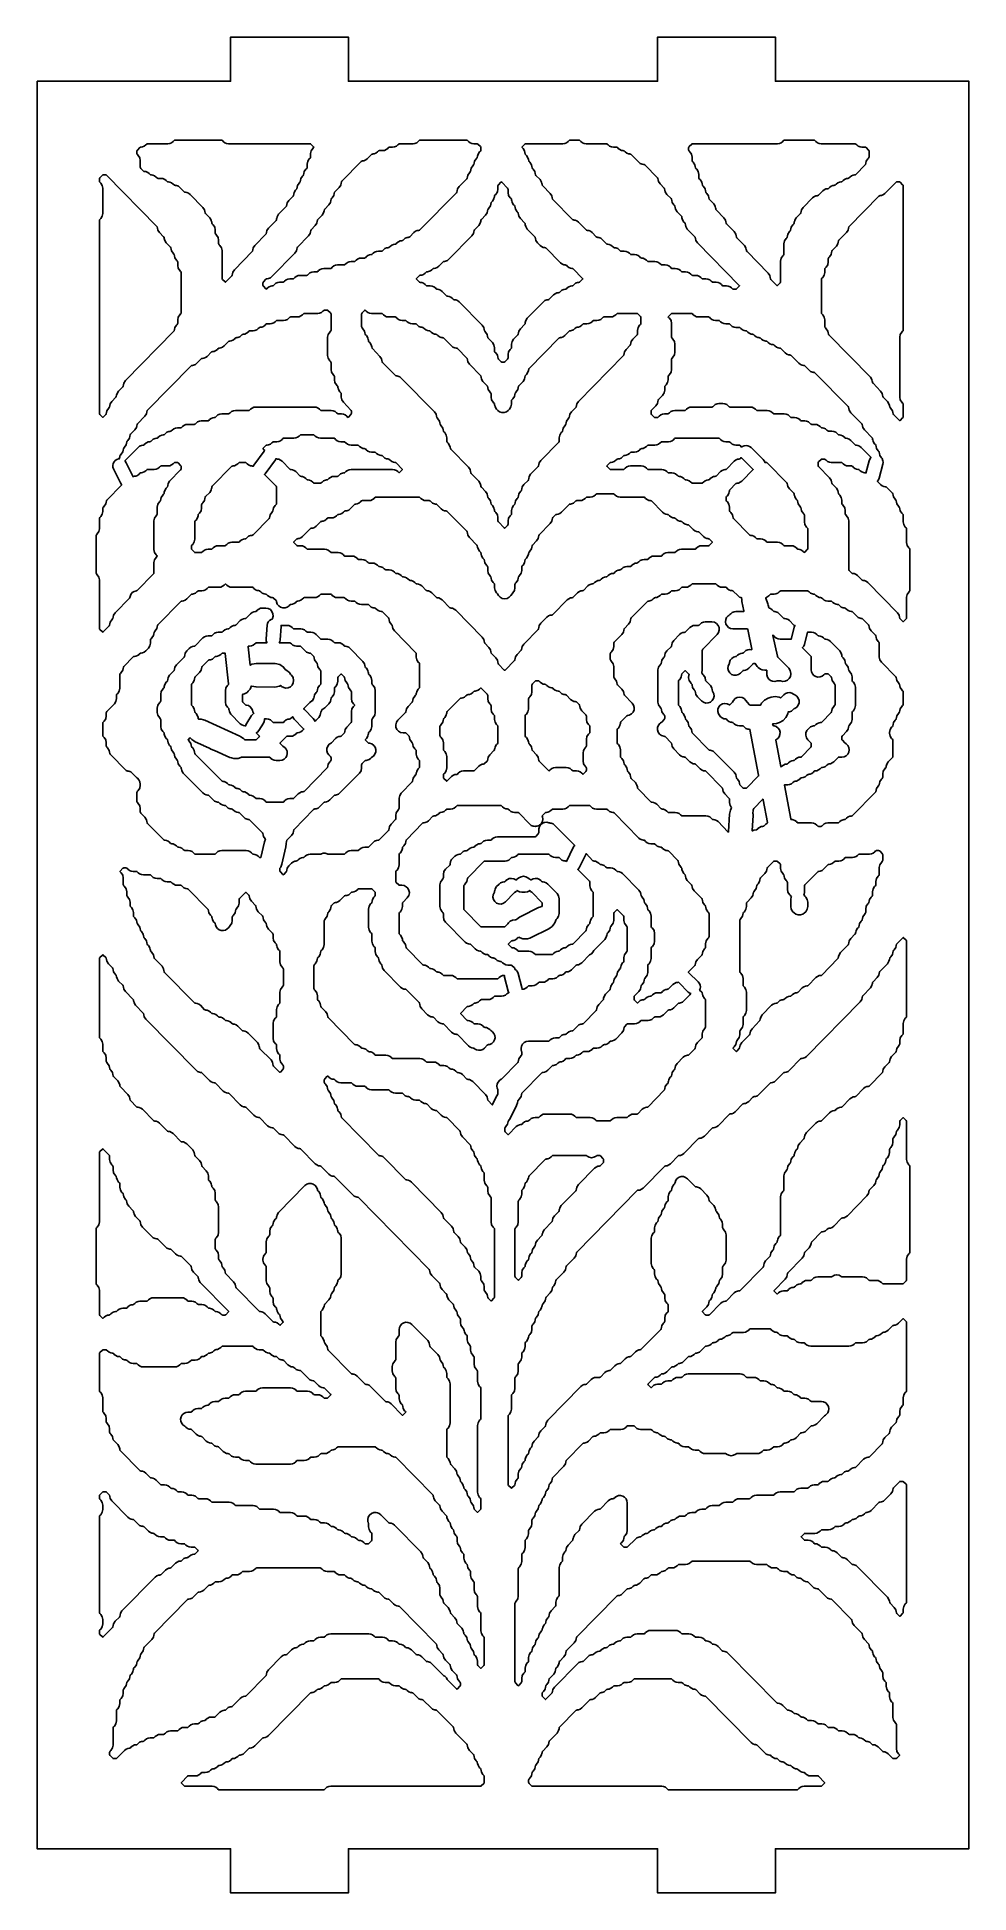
# Model space of a CAD drawing. Header units: millimetres. Extents: x 0 to 63, y 0 to 126.
import ezdxf

# ---------------------------------------------------------------- set-up
doc = ezdxf.new("R2010")
doc.units = ezdxf.units.MM
doc.layers.add('CUT', color=1, linetype='Continuous')

msp = doc.modelspace()

# ---------------------------------------------------------------- linework, layer by layer
at = {"layer": 'CUT'}
for points in [[(0, 123), (0, 3), (13.134, 3), (13.134, 0), (21.134, 0), (21.134, 3), (42.134, 3), (42.134, 0), (50.134, 0), (50.134, 3), (63.2679, 3), (63.2679, 123), (50.134, 123), (50.134, 126), (42.134, 126), (42.134, 123), (21.134, 123), (21.134, 126), (13.134, 126), (13.134, 123)], [(12.997, 118.7647), (18.5354, 118.7647), (18.5668, 118.7605), (18.5918, 118.7411), (18.7725, 118.5572), (18.7924, 118.5294), (18.7725, 118.5017), (18.7119, 118.44), (18.6058, 118.2789), (18.5685, 118.0895), (18.5685, 117.8722), (18.5597, 117.8272), (18.5344, 117.7888), (18.4807, 117.7341), (18.3745, 117.573), (18.3373, 117.3837), (18.3373, 117.1663), (18.3284, 117.1213), (18.3032, 117.0829), (18.2494, 117.0283), (18.1433, 116.8671), (18.1188, 116.7429), (18.1154, 116.7435), (18.0972, 116.6507), (18.0719, 116.6123), (18.0182, 116.5577), (17.912, 116.3965), (17.8876, 116.2723), (17.8842, 116.273), (17.8659, 116.1801), (17.8407, 116.1417), (17.7869, 116.0871), (17.6808, 115.9259), (17.6564, 115.8017), (17.6529, 115.8024), (17.6347, 115.7095), (17.6094, 115.6712), (17.5557, 115.6165), (17.4495, 115.4554), (17.4251, 115.3311), (17.4217, 115.3318), (17.4034, 115.2389), (17.3782, 115.2006), (17.0932, 114.9106), (16.987, 114.7495), (16.9626, 114.6252), (16.9592, 114.6259), (16.9409, 114.533), (16.9157, 114.4947), (16.3995, 113.9694), (16.2933, 113.8083), (16.2689, 113.684), (16.2655, 113.6847), (16.2472, 113.5919), (16.2219, 113.5535), (15.7057, 113.0283), (15.5996, 112.8671), (15.5751, 112.7429), (15.5717, 112.7435), (15.5535, 112.6507), (15.5282, 112.6123), (14.7807, 111.8518), (14.6746, 111.6906), (14.6501, 111.5664), (14.6467, 111.5671), (14.6285, 111.4742), (14.6032, 111.4359), (13.3933, 110.2047), (13.2871, 110.0436), (13.2627, 109.9193), (13.2593, 109.92), (13.241, 109.8272), (13.2157, 109.7888), (12.8153, 109.3813), (12.7874, 109.3608), (12.7595, 109.3813), (12.5903, 109.5535), (12.565, 109.5919), (12.5561, 109.6369), (12.5561, 111.5013), (12.5189, 111.6906), (12.4127, 111.8518), (12.359, 111.9064), (12.3337, 111.9448), (12.3249, 111.9899), (12.3249, 112.2072), (12.2876, 112.3965), (12.1815, 112.5577), (12.1278, 112.6123), (12.1025, 112.6507), (12.0936, 112.6958), (12.0936, 112.9131), (12.0564, 113.1024), (11.9502, 113.2635), (11.8965, 113.3182), (11.8712, 113.3566), (11.853, 113.4494), (11.8496, 113.4488), (11.8252, 113.573), (11.719, 113.7341), (11.434, 114.0241), (11.4088, 114.0625), (11.3905, 114.1553), (11.3871, 114.1546), (11.3627, 114.2789), (11.2565, 114.44), (10.3906, 115.3211), (10.2865, 115.4021), (10.1648, 115.4532), (10.0782, 115.4647), (10.0784, 115.4662), (10.0142, 115.4748), (9.9892, 115.4942), (9.6969, 115.7916), (9.5928, 115.8727), (9.4711, 115.9238), (9.3845, 115.9353), (9.3847, 115.9368), (9.3204, 115.9454), (9.2954, 115.9648), (9.2344, 116.0269), (9.1303, 116.108), (9.0086, 116.1591), (8.922, 116.1706), (8.9222, 116.1721), (8.8579, 116.1806), (8.833, 116.2001), (8.7719, 116.2622), (8.6678, 116.3433), (8.5461, 116.3944), (8.4153, 116.4118), (8.1956, 116.4118), (8.1642, 116.4159), (8.1392, 116.4354), (8.0781, 116.4975), (7.974, 116.5786), (7.8523, 116.6296), (7.7657, 116.6412), (7.7659, 116.6427), (7.7017, 116.6512), (7.6767, 116.6707), (7.6157, 116.7328), (7.5115, 116.8139), (7.3899, 116.8649), (7.3032, 116.8765), (7.3034, 116.878), (7.2392, 116.8865), (7.2142, 116.906), (7.0403, 117.0829), (7.0151, 117.1213), (7.0062, 117.1663), (7.0062, 117.619), (6.969, 117.8083), (6.8628, 117.9694), (6.8091, 118.0241), (6.7838, 118.0625), (6.775, 118.1075), (6.775, 118.2454), (6.7838, 118.2905), (6.8091, 118.3288), (6.983, 118.5058), (7.008, 118.5252), (7.0722, 118.5338), (7.072, 118.5353), (7.1586, 118.5468), (7.2803, 118.5979), (7.3844, 118.6789), (7.4455, 118.7411), (7.4705, 118.7605), (7.5018, 118.7647), (8.8778, 118.7647), (9.0086, 118.7821), (9.1303, 118.8331), (9.2344, 118.9142), (9.2954, 118.9764), (9.3204, 118.9958), (9.3518, 119), (12.523, 119), (12.5544, 118.9958), (12.5794, 118.9764), (12.6404, 118.9142), (12.7445, 118.8331), (12.8662, 118.7821)], [(18.5313, 112.6623), (18.5557, 112.7865), (18.5591, 112.7859), (18.5774, 112.8787), (18.6027, 112.9171), (18.8876, 113.207), (18.9938, 113.3682), (19.0182, 113.4924), (19.0216, 113.4918), (19.0399, 113.5846), (19.0652, 113.623), (19.3501, 113.9129), (19.4563, 114.0741), (19.4807, 114.1983), (19.4841, 114.1976), (19.5024, 114.2905), (19.5277, 114.3288), (19.8126, 114.6188), (19.9188, 114.7799), (19.9432, 114.9042), (19.9466, 114.9035), (19.9649, 114.9964), (19.9902, 115.0347), (20.0439, 115.0894), (20.15, 115.2505), (20.1745, 115.3748), (20.1779, 115.3741), (20.1961, 115.467), (20.2214, 115.5053), (20.5064, 115.7953), (20.6125, 115.9564), (20.637, 116.0807), (20.6404, 116.08), (20.6586, 116.1728), (20.6839, 116.2112), (22.014, 117.5646), (22.039, 117.5841), (22.1032, 117.5926), (22.103, 117.5941), (22.1896, 117.6056), (22.3113, 117.6567), (22.4154, 117.7378), (22.7078, 118.0352), (22.7327, 118.0546), (22.797, 118.0632), (22.7968, 118.0647), (22.8834, 118.0762), (23.0051, 118.1273), (23.1092, 118.2084), (23.1702, 118.2705), (23.1952, 118.2899), (23.2266, 118.2941), (23.4463, 118.2941), (23.5771, 118.3115), (23.6988, 118.3626), (23.8029, 118.4436), (23.864, 118.5058), (23.889, 118.5252), (23.9203, 118.5294), (24.1401, 118.5294), (24.2709, 118.5468), (24.3926, 118.5979), (24.4967, 118.6789), (24.5577, 118.7411), (24.5827, 118.7605), (24.6141, 118.7647), (25.5275, 118.7647), (25.6583, 118.7821), (25.78, 118.8331), (25.8841, 118.9142), (25.9452, 118.9764), (25.9702, 118.9958), (26.0016, 119), (29.1728, 119), (29.2041, 118.9958), (29.2291, 118.9764), (29.2902, 118.9142), (29.3943, 118.8331), (29.516, 118.7821), (29.6468, 118.7647), (29.8665, 118.7647), (29.8979, 118.7605), (29.9229, 118.7411), (30.0967, 118.5641), (30.122, 118.5258), (30.1309, 118.4807), (30.1309, 118.3428), (30.122, 118.2977), (30.0967, 118.2594), (30.043, 118.2047), (29.9369, 118.0436), (29.9124, 117.9193), (29.909, 117.92), (29.8908, 117.8272), (29.8655, 117.7888), (29.8118, 117.7341), (29.7056, 117.573), (29.6812, 117.4488), (29.6778, 117.4494), (29.6595, 117.3566), (29.6342, 117.3182), (29.5805, 117.2635), (29.4744, 117.1024), (29.4499, 116.9782), (29.4465, 116.9788), (29.4283, 116.886), (29.403, 116.8476), (29.3493, 116.793), (29.2431, 116.6318), (29.2187, 116.5076), (29.2153, 116.5082), (29.197, 116.4154), (29.1717, 116.377), (28.6555, 115.8518), (28.5494, 115.6906), (28.5249, 115.5664), (28.5215, 115.5671), (28.5033, 115.4742), (28.478, 115.4359), (25.9917, 112.906), (25.9667, 112.8865), (25.9025, 112.878), (25.9027, 112.8765), (25.816, 112.8649), (25.6943, 112.8139), (25.5902, 112.7328), (25.2979, 112.4354), (25.2729, 112.4159), (25.2087, 112.4074), (25.2089, 112.4059), (25.1223, 112.3944), (25.0006, 112.3433), (24.8965, 112.2622), (24.8354, 112.2001), (24.8104, 112.1806), (24.7462, 112.1721), (24.7464, 112.1706), (24.6598, 112.1591), (24.5381, 112.108), (24.434, 112.0269), (24.3729, 111.9648), (24.348, 111.9454), (24.2837, 111.9368), (24.2839, 111.9353), (24.1973, 111.9238), (24.0756, 111.8727), (23.9715, 111.7916), (23.9104, 111.7295), (23.8855, 111.7101), (23.8212, 111.7015), (23.8214, 111.7), (23.7348, 111.6885), (23.6131, 111.6374), (23.509, 111.5564), (23.4479, 111.4942), (23.423, 111.4748), (23.3916, 111.4706), (23.1719, 111.4706), (23.0411, 111.4532), (22.9194, 111.4021), (22.8153, 111.3211), (22.7542, 111.2589), (22.7292, 111.2395), (22.665, 111.2309), (22.6652, 111.2294), (22.5786, 111.2179), (22.4569, 111.1669), (22.3528, 111.0858), (22.2917, 111.0236), (22.2667, 111.0042), (22.2354, 111), (22.0156, 111), (21.8848, 110.9826), (21.7631, 110.9316), (21.659, 110.8505), (21.598, 110.7883), (21.573, 110.7689), (21.5416, 110.7647), (21.3219, 110.7647), (21.1911, 110.7473), (21.0694, 110.6963), (20.9653, 110.6152), (20.9042, 110.553), (20.8793, 110.5336), (20.8479, 110.5294), (20.3969, 110.5294), (20.2661, 110.512), (20.1444, 110.461), (20.0403, 110.3799), (19.9792, 110.3177), (19.9543, 110.2983), (19.9229, 110.2941), (19.4719, 110.2941), (19.3411, 110.2767), (19.2194, 110.2257), (19.1153, 110.1446), (19.0543, 110.0825), (19.0293, 110.063), (18.9979, 110.0588), (18.7782, 110.0588), (18.6474, 110.0414), (18.5257, 109.9904), (18.4216, 109.9093), (18.3605, 109.8472), (18.3355, 109.8277), (18.3042, 109.8235), (17.8532, 109.8235), (17.7224, 109.8061), (17.6007, 109.7551), (17.4966, 109.674), (17.4355, 109.6119), (17.4106, 109.5924), (17.3792, 109.5882), (17.1595, 109.5882), (17.0287, 109.5708), (16.907, 109.5198), (16.8029, 109.4387), (16.7418, 109.3766), (16.7168, 109.3571), (16.6854, 109.3529), (16.4657, 109.3529), (16.3349, 109.3355), (16.2132, 109.2845), (16.1091, 109.2034), (16.0481, 109.1413), (16.0231, 109.1218), (15.9588, 109.1133), (15.959, 109.1118), (15.8724, 109.1002), (15.7507, 109.0492), (15.6466, 108.9681), (15.5902, 108.9107), (15.5623, 108.8902), (15.5344, 108.9107), (15.3652, 109.0829), (15.3399, 109.1213), (15.3311, 109.1663), (15.3311, 109.3042), (15.3399, 109.3493), (15.3652, 109.3877), (15.5391, 109.5646), (15.5641, 109.5841), (15.6283, 109.5926), (15.6281, 109.5941), (15.7147, 109.6056), (15.8364, 109.6567), (15.9405, 109.7378), (17.5002, 111.3247), (17.6063, 111.4858), (17.6308, 111.6101), (17.6342, 111.6094), (17.6524, 111.7023), (17.6777, 111.7406), (18.4251, 112.5012)], [(38.7713, 118.6789), (38.8754, 118.5979), (38.9971, 118.5468), (39.1279, 118.5294), (39.3476, 118.5294), (39.379, 118.5252), (39.404, 118.5058), (39.465, 118.4436), (39.5691, 118.3626), (39.6908, 118.3115), (39.7775, 118.3), (39.7773, 118.2985), (39.8415, 118.2899), (39.8665, 118.2705), (39.9275, 118.2084), (40.0316, 118.1273), (40.1533, 118.0762), (40.2399, 118.0647), (40.2397, 118.0632), (40.304, 118.0546), (40.3289, 118.0352), (40.8525, 117.5025), (40.9566, 117.4214), (41.0783, 117.3704), (41.1649, 117.3588), (41.1647, 117.3573), (41.229, 117.3488), (41.2539, 117.3293), (42.1216, 116.4465), (42.1468, 116.4081), (42.1651, 116.3153), (42.1685, 116.316), (42.1929, 116.1917), (42.2991, 116.0306), (42.5841, 115.7406), (42.6093, 115.7023), (42.6276, 115.6094), (42.631, 115.6101), (42.6554, 115.4858), (42.7616, 115.3247), (43.0465, 115.0347), (43.0718, 114.9964), (43.0901, 114.9035), (43.0935, 114.9042), (43.1179, 114.7799), (43.2241, 114.6188), (43.2778, 114.5641), (43.3031, 114.5258), (43.3213, 114.4329), (43.3247, 114.4336), (43.3492, 114.3094), (43.4553, 114.1482), (43.7403, 113.8583), (43.7656, 113.8199), (43.7838, 113.727), (43.7872, 113.7277), (43.8117, 113.6035), (43.9178, 113.4423), (43.9715, 113.3877), (43.9968, 113.3493), (44.0151, 113.2565), (44.0185, 113.2571), (44.0429, 113.1329), (44.1491, 112.9717), (44.6653, 112.4465), (44.6905, 112.4081), (44.7088, 112.3153), (44.7122, 112.316), (44.7366, 112.1917), (44.8428, 112.0306), (47.6783, 109.1454), (47.6982, 109.1176), (47.6783, 109.0899), (47.4976, 108.906), (47.4726, 108.8865), (47.4412, 108.8824), (47.2763, 108.8824), (47.2449, 108.8865), (47.2199, 108.906), (47.1588, 108.9681), (47.0547, 109.0492), (46.933, 109.1002), (46.8022, 109.1176), (46.5825, 109.1176), (46.5511, 109.1218), (46.5262, 109.1413), (46.4651, 109.2034), (46.361, 109.2845), (46.2393, 109.3355), (46.1085, 109.3529), (45.8888, 109.3529), (45.8574, 109.3571), (45.8324, 109.3766), (45.7714, 109.4387), (45.6672, 109.5198), (45.5456, 109.5708), (45.4147, 109.5882), (45.195, 109.5882), (45.1637, 109.5924), (45.1387, 109.6119), (45.0776, 109.674), (44.9735, 109.7551), (44.8518, 109.8061), (44.721, 109.8235), (44.5013, 109.8235), (44.4699, 109.8277), (44.4449, 109.8472), (44.3839, 109.9093), (44.2798, 109.9904), (44.1581, 110.0414), (44.0273, 110.0588), (43.8076, 110.0588), (43.7762, 110.063), (43.7512, 110.0825), (43.6901, 110.1446), (43.586, 110.2257), (43.4643, 110.2767), (43.3335, 110.2941), (43.1138, 110.2941), (43.0824, 110.2983), (43.0575, 110.3177), (42.9964, 110.3799), (42.8923, 110.461), (42.7706, 110.512), (42.6398, 110.5294), (42.4201, 110.5294), (42.3887, 110.5336), (42.3637, 110.553), (42.3027, 110.6152), (42.1985, 110.6963), (42.0769, 110.7473), (41.946, 110.7647), (41.4951, 110.7647), (41.4637, 110.7689), (41.4387, 110.7883), (41.3777, 110.8505), (41.2736, 110.9316), (41.1519, 110.9826), (41.0652, 110.9941), (41.0654, 110.9956), (41.0012, 111.0042), (40.9762, 111.0236), (40.9152, 111.0858), (40.8111, 111.1669), (40.6894, 111.2179), (40.5586, 111.2353), (40.3389, 111.2353), (40.3075, 111.2395), (40.2825, 111.2589), (40.2214, 111.3211), (40.1173, 111.4021), (39.9956, 111.4532), (39.8648, 111.4706), (39.6451, 111.4706), (39.6137, 111.4748), (39.5888, 111.4942), (39.5277, 111.5564), (39.4236, 111.6374), (39.3019, 111.6885), (39.2153, 111.7), (39.2155, 111.7015), (39.1512, 111.7101), (39.1263, 111.7295), (39.0652, 111.7916), (38.9611, 111.8727), (38.8394, 111.9238), (38.7528, 111.9353), (38.753, 111.9368), (38.6887, 111.9454), (38.6638, 111.9648), (38.3715, 112.2622), (38.2674, 112.3433), (38.1457, 112.3944), (38.059, 112.4059), (38.0592, 112.4074), (37.995, 112.4159), (37.97, 112.4354), (37.6777, 112.7328), (37.5736, 112.8139), (37.4519, 112.8649), (37.3653, 112.8765), (37.3655, 112.878), (37.3013, 112.8865), (37.2763, 112.906), (36.7527, 113.4387), (36.6486, 113.5198), (36.5269, 113.5708), (36.4403, 113.5824), (36.4405, 113.5839), (36.3763, 113.5924), (36.3513, 113.6119), (35.0212, 114.9653), (34.9959, 115.0036), (34.9777, 115.0965), (34.9743, 115.0958), (34.9498, 115.2201), (34.8437, 115.3812), (34.3274, 115.9064), (34.3022, 115.9448), (34.2839, 116.0377), (34.2805, 116.037), (34.2561, 116.1612), (34.1499, 116.3224), (33.865, 116.6123), (33.8397, 116.6507), (33.8214, 116.7435), (33.818, 116.7429), (33.7936, 116.8671), (33.6874, 117.0283), (33.6337, 117.0829), (33.6084, 117.1213), (33.5902, 117.2141), (33.5868, 117.2135), (33.5623, 117.3377), (33.4562, 117.4988), (33.4025, 117.5535), (33.3772, 117.5919), (33.3589, 117.6847), (33.3555, 117.684), (33.3311, 117.8083), (33.2249, 117.9694), (33.1712, 118.0241), (33.1459, 118.0625), (33.1277, 118.1553), (33.1243, 118.1546), (33.0998, 118.2789), (32.9937, 118.44), (32.9331, 118.5017), (32.9132, 118.5294), (32.9331, 118.5572), (33.1139, 118.7411), (33.1388, 118.7605), (33.1702, 118.7647), (35.7024, 118.7647), (35.8332, 118.7821), (35.9549, 118.8331), (36.059, 118.9142), (36.1201, 118.9764), (36.145, 118.9958), (36.1764, 119), (36.8039, 119), (36.8353, 118.9958), (36.8602, 118.9764), (36.9213, 118.9142), (37.0254, 118.8331), (37.1471, 118.7821), (37.2779, 118.7647), (38.6539, 118.7647), (38.6852, 118.7605), (38.7102, 118.7411)], [(56.0089, 118.5294), (56.2286, 118.5294), (56.26, 118.5252), (56.285, 118.5058), (56.4589, 118.3288), (56.4841, 118.2905), (56.493, 118.2454), (56.493, 117.8722), (56.4841, 117.8272), (56.4589, 117.7888), (56.4051, 117.7341), (56.299, 117.573), (56.2745, 117.4488), (56.2711, 117.4494), (56.2529, 117.3566), (56.2276, 117.3182), (55.5912, 116.6707), (55.5663, 116.6512), (55.502, 116.6427), (55.5022, 116.6412), (55.4156, 116.6296), (55.2939, 116.5786), (55.1898, 116.4975), (55.1287, 116.4354), (55.1038, 116.4159), (55.0395, 116.4074), (55.0397, 116.4059), (54.9531, 116.3944), (54.8314, 116.3433), (54.7273, 116.2622), (54.6662, 116.2001), (54.6413, 116.1806), (54.577, 116.1721), (54.5772, 116.1706), (54.4906, 116.1591), (54.3689, 116.108), (54.2648, 116.0269), (54.2037, 115.9648), (54.1788, 115.9454), (54.1145, 115.9368), (54.1147, 115.9353), (54.0281, 115.9238), (53.9064, 115.8727), (53.8023, 115.7916), (53.7413, 115.7295), (53.7163, 115.7101), (53.652, 115.7015), (53.6523, 115.7), (53.5656, 115.6885), (53.4439, 115.6374), (53.3398, 115.5564), (53.0475, 115.2589), (53.0225, 115.2395), (52.9583, 115.2309), (52.9585, 115.2294), (52.8719, 115.2179), (52.7502, 115.1669), (52.6461, 115.0858), (52.0114, 114.44), (51.9053, 114.2789), (51.8809, 114.1546), (51.8775, 114.1553), (51.8592, 114.0625), (51.8339, 114.0241), (51.549, 113.7341), (51.4428, 113.573), (51.4184, 113.4488), (51.415, 113.4494), (51.3967, 113.3566), (51.3714, 113.3182), (51.3177, 113.2635), (51.2116, 113.1024), (51.1871, 112.9782), (51.1837, 112.9788), (51.1655, 112.886), (51.1402, 112.8476), (51.0865, 112.793), (50.9803, 112.6318), (50.9559, 112.5076), (50.9525, 112.5082), (50.9342, 112.4154), (50.9089, 112.377), (50.8552, 112.3224), (50.7491, 112.1612), (50.7118, 111.9719), (50.7118, 111.284), (50.703, 111.2389), (50.6777, 111.2006), (50.624, 111.1459), (50.5178, 110.9848), (50.4806, 110.7954), (50.4806, 109.4016), (50.4717, 109.3566), (50.4464, 109.3182), (50.2772, 109.146), (50.2493, 109.1255), (50.2214, 109.146), (49.821, 109.5535), (49.7957, 109.5919), (49.7774, 109.6847), (49.774, 109.684), (49.7496, 109.8083), (49.6434, 109.9694), (48.2022, 111.4359), (48.177, 111.4742), (48.1587, 111.5671), (48.1553, 111.5664), (48.1309, 111.6906), (48.0247, 111.8518), (47.5085, 112.377), (47.4832, 112.4154), (47.465, 112.5082), (47.4616, 112.5076), (47.4371, 112.6318), (47.331, 112.793), (46.8148, 113.3182), (46.7895, 113.3566), (46.7712, 113.4494), (46.7678, 113.4488), (46.7434, 113.573), (46.6372, 113.7341), (46.121, 114.2594), (46.0958, 114.2977), (46.0775, 114.3906), (46.0741, 114.3899), (46.0497, 114.5142), (45.9435, 114.6753), (45.6585, 114.9653), (45.6333, 115.0036), (45.615, 115.0965), (45.6116, 115.0958), (45.5872, 115.2201), (45.481, 115.3812), (45.4273, 115.4359), (45.402, 115.4742), (45.3838, 115.5671), (45.3804, 115.5664), (45.3559, 115.6906), (45.2498, 115.8518), (45.196, 115.9064), (45.1708, 115.9448), (45.1525, 116.0377), (45.1491, 116.037), (45.1247, 116.1612), (45.0185, 116.3224), (44.9648, 116.377), (44.9395, 116.4154), (44.9307, 116.4605), (44.9307, 116.6778), (44.8934, 116.8671), (44.7873, 117.0283), (44.7335, 117.0829), (44.7083, 117.1213), (44.69, 117.2141), (44.6866, 117.2135), (44.6622, 117.3377), (44.556, 117.4988), (44.5023, 117.5535), (44.477, 117.5919), (44.4682, 117.6369), (44.4682, 117.8543), (44.4309, 118.0436), (44.3248, 118.2047), (44.2711, 118.2594), (44.2458, 118.2977), (44.2369, 118.3428), (44.2369, 118.4807), (44.2458, 118.5258), (44.2711, 118.5641), (44.4449, 118.7411), (44.4699, 118.7605), (44.5013, 118.7647), (50.2709, 118.7647), (50.4017, 118.7821), (50.5234, 118.8331), (50.6275, 118.9142), (50.6886, 118.9764), (50.7136, 118.9958), (50.745, 119), (52.7599, 119), (52.7913, 118.9958), (52.8163, 118.9764), (52.8773, 118.9142), (52.9814, 118.8331), (53.1031, 118.7821), (53.2339, 118.7647), (55.5349, 118.7647), (55.5663, 118.7605), (55.5912, 118.7411), (55.6523, 118.6789), (55.7564, 118.5979), (55.8781, 118.5468)], [(9.1247, 111.4858), (9.2308, 111.3247), (9.2845, 111.27), (9.3098, 111.2317), (9.3281, 111.1388), (9.3315, 111.1395), (9.3559, 111.0152), (9.4621, 110.8541), (9.5158, 110.7994), (9.5411, 110.7611), (9.5499, 110.716), (9.5499, 110.4987), (9.5872, 110.3094), (9.6933, 110.1482), (9.747, 110.0936), (9.7723, 110.0552), (9.7812, 110.0101), (9.7812, 107.284), (9.7723, 107.2389), (9.747, 107.2006), (9.6933, 107.1459), (9.5872, 106.9848), (9.5499, 106.7954), (9.5499, 106.5781), (9.5411, 106.533), (9.5158, 106.4947), (9.4621, 106.44), (9.3559, 106.2789), (9.3315, 106.1546), (9.3281, 106.1553), (9.3098, 106.0625), (9.2845, 106.0241), (5.9934, 102.6753), (5.8872, 102.5142), (5.8628, 102.3899), (5.8594, 102.3906), (5.8411, 102.2977), (5.8158, 102.2594), (5.5309, 101.9694), (5.4247, 101.8083), (5.4003, 101.684), (5.3969, 101.6847), (5.3786, 101.5919), (5.3533, 101.5535), (5.0684, 101.2635), (4.9622, 101.1024), (4.9378, 100.9782), (4.9344, 100.9788), (4.9161, 100.886), (4.8909, 100.8476), (4.8371, 100.793), (4.731, 100.6318), (4.7065, 100.5076), (4.7031, 100.5082), (4.6849, 100.4154), (4.6596, 100.377), (4.4904, 100.2048), (4.4625, 100.1843), (4.4346, 100.2048), (4.2654, 100.377), (4.2401, 100.4154), (4.2312, 100.4605), (4.2312, 113.5395), (4.2401, 113.5846), (4.2654, 113.623), (4.3191, 113.6776), (4.4253, 113.8388), (4.4625, 114.0281), (4.4625, 115.7366), (4.4253, 115.9259), (4.3191, 116.0871), (4.2654, 116.1417), (4.2401, 116.1801), (4.2312, 116.2252), (4.2312, 116.3631), (4.2401, 116.4081), (4.2654, 116.4465), (4.4393, 116.6234), (4.4642, 116.6429), (4.4956, 116.6471), (4.6606, 116.6471), (4.692, 116.6429), (4.717, 116.6234), (8.1283, 113.1524), (8.1536, 113.114), (8.1718, 113.0212), (8.1752, 113.0218), (8.1997, 112.8976), (8.3058, 112.7365), (8.5908, 112.4465), (8.6161, 112.4081), (8.6343, 112.3153), (8.6377, 112.316), (8.6622, 112.1917), (8.7683, 112.0306), (9.0533, 111.7406), (9.0786, 111.7023), (9.0968, 111.6094), (9.1002, 111.6101)], [(27.2716, 110.4436), (27.5639, 110.7411), (27.5889, 110.7605), (27.6531, 110.7691), (27.6529, 110.7706), (27.7396, 110.7821), (27.8613, 110.8331), (27.9654, 110.9142), (29.525, 112.5012), (29.6311, 112.6623), (29.6556, 112.7865), (29.659, 112.7859), (29.6772, 112.8787), (29.7025, 112.9171), (29.9875, 113.207), (30.0936, 113.3682), (30.1181, 113.4924), (30.1215, 113.4918), (30.1397, 113.5846), (30.165, 113.623), (30.45, 113.9129), (30.5561, 114.0741), (30.5806, 114.1983), (30.584, 114.1976), (30.6022, 114.2905), (30.6275, 114.3288), (30.6812, 114.3835), (30.7874, 114.5446), (30.8118, 114.6689), (30.8152, 114.6682), (30.8335, 114.7611), (30.8587, 114.7994), (30.9125, 114.8541), (31.0186, 115.0152), (31.0431, 115.1395), (31.0465, 115.1388), (31.0647, 115.2317), (31.09, 115.27), (31.1437, 115.3247), (31.2499, 115.4858), (31.2871, 115.6752), (31.2871, 115.8925), (31.296, 115.9375), (31.3212, 115.9759), (31.4905, 116.1481), (31.5184, 116.1687), (31.5462, 116.1481), (31.9467, 115.7406), (31.972, 115.7023), (31.9808, 115.6572), (31.9808, 115.4399), (32.0181, 115.2505), (32.1242, 115.0894), (32.178, 115.0347), (32.2032, 114.9964), (32.2215, 114.9035), (32.2249, 114.9042), (32.2493, 114.7799), (32.3555, 114.6188), (32.4092, 114.5641), (32.4345, 114.5258), (32.4527, 114.4329), (32.4561, 114.4336), (32.4806, 114.3094), (32.5867, 114.1482), (32.6404, 114.0936), (32.6657, 114.0552), (32.684, 113.9623), (32.6874, 113.963), (32.7118, 113.8388), (32.818, 113.6776), (33.1029, 113.3877), (33.1282, 113.3493), (33.1465, 113.2565), (33.1499, 113.2571), (33.1743, 113.1329), (33.2805, 112.9717), (33.7967, 112.4465), (33.822, 112.4081), (33.8402, 112.3153), (33.8436, 112.316), (33.8681, 112.1917), (33.9742, 112.0306), (34.1464, 111.8554), (34.2505, 111.7743), (34.3722, 111.7233), (34.4588, 111.7118), (34.4586, 111.7103), (34.5228, 111.7017), (34.5478, 111.6823), (35.5338, 110.6789), (35.6379, 110.5979), (35.7596, 110.5468), (35.8463, 110.5353), (35.8461, 110.5338), (35.9103, 110.5252), (35.9353, 110.5058), (35.9963, 110.4436), (36.1004, 110.3626), (36.2221, 110.3115), (36.3088, 110.3), (36.3086, 110.2985), (36.3728, 110.2899), (36.3978, 110.2705), (37.041, 109.616), (37.0609, 109.5882), (37.041, 109.5605), (36.8602, 109.3766), (36.8353, 109.3571), (36.771, 109.3486), (36.7712, 109.3471), (36.6846, 109.3355), (36.5629, 109.2845), (36.4588, 109.2034), (36.3978, 109.1413), (36.3728, 109.1218), (36.3086, 109.1133), (36.3088, 109.1118), (36.2221, 109.1002), (36.1004, 109.0492), (35.9963, 108.9681), (35.9353, 108.906), (35.9103, 108.8865), (35.8461, 108.878), (35.8463, 108.8765), (35.7596, 108.8649), (35.6379, 108.8139), (35.5338, 108.7328), (35.4728, 108.6707), (35.4478, 108.6512), (35.3836, 108.6427), (35.3838, 108.6412), (35.2971, 108.6296), (35.1754, 108.5786), (35.0713, 108.4975), (34.779, 108.2001), (34.7541, 108.1806), (34.6898, 108.1721), (34.69, 108.1706), (34.6034, 108.1591), (34.4817, 108.108), (34.3776, 108.0269), (33.2805, 106.9106), (33.1743, 106.7495), (33.1499, 106.6252), (33.1465, 106.6259), (33.1282, 106.533), (33.1029, 106.4947), (32.818, 106.2047), (32.7118, 106.0436), (32.6874, 105.9193), (32.684, 105.92), (32.6657, 105.8272), (32.6404, 105.7888), (32.3555, 105.4988), (32.2493, 105.3377), (32.2121, 105.1484), (32.2121, 104.9311), (32.2032, 104.886), (32.178, 104.8476), (32.1242, 104.793), (32.0181, 104.6318), (31.9808, 104.4425), (31.9808, 104.2252), (31.972, 104.1801), (31.9467, 104.1417), (31.7728, 103.9648), (31.7478, 103.9454), (31.7165, 103.9412), (31.5515, 103.9412), (31.5201, 103.9454), (31.4951, 103.9648), (31.3212, 104.1417), (31.296, 104.1801), (31.2777, 104.273), (31.2743, 104.2723), (31.2499, 104.3965), (31.1437, 104.5577), (31.09, 104.6123), (31.0647, 104.6507), (31.0559, 104.6958), (31.0559, 104.9131), (31.0186, 105.1024), (30.9125, 105.2635), (30.6275, 105.5535), (30.6022, 105.5919), (30.584, 105.6847), (30.5806, 105.684), (30.5561, 105.8083), (30.45, 105.9694), (30.3963, 106.0241), (30.371, 106.0625), (30.3527, 106.1553), (30.3493, 106.1546), (30.3249, 106.2789), (30.2187, 106.44), (28.6591, 108.0269), (28.555, 108.108), (28.4333, 108.1591), (28.3467, 108.1706), (28.3469, 108.1721), (28.2826, 108.1806), (28.2577, 108.2001), (28.1966, 108.2622), (28.0925, 108.3433), (27.9708, 108.3944), (27.8842, 108.4059), (27.8844, 108.4074), (27.8202, 108.4159), (27.7952, 108.4354), (27.5029, 108.7328), (27.3988, 108.8139), (27.2771, 108.8649), (27.1904, 108.8765), (27.1906, 108.878), (27.1264, 108.8865), (27.1014, 108.906), (27.0404, 108.9681), (26.9363, 109.0492), (26.8146, 109.1002), (26.6838, 109.1176), (26.4641, 109.1176), (26.4327, 109.1218), (26.4077, 109.1413), (26.3466, 109.2034), (26.2425, 109.2845), (26.1208, 109.3355), (26.0342, 109.3471), (26.0344, 109.3486), (25.9702, 109.3571), (25.9452, 109.3766), (25.7645, 109.5605), (25.7446, 109.5882), (25.7645, 109.616), (25.9452, 109.7999), (25.9702, 109.8194), (26.0344, 109.8279), (26.0342, 109.8294), (26.1208, 109.8409), (26.2425, 109.892), (26.3466, 109.9731), (26.4077, 110.0352), (26.4327, 110.0546), (26.4969, 110.0632), (26.4967, 110.0647), (26.5833, 110.0762), (26.705, 110.1273), (26.8091, 110.2084), (26.8702, 110.2705), (26.8952, 110.2899), (26.9594, 110.2985), (26.9592, 110.3), (27.0458, 110.3115), (27.1675, 110.3626)], [(53.6808, 110.5446), (53.718, 110.734), (53.718, 110.9513), (53.7269, 110.9964), (53.7522, 111.0347), (53.8059, 111.0894), (53.912, 111.2505), (53.9365, 111.3748), (53.9399, 111.3741), (53.9581, 111.467), (53.9834, 111.5053), (54.2684, 111.7953), (54.3745, 111.9564), (54.399, 112.0807), (54.4024, 112.08), (54.4206, 112.1728), (54.4459, 112.2112), (54.9621, 112.7365), (55.0683, 112.8976), (55.0927, 113.0218), (55.0961, 113.0212), (55.1144, 113.114), (55.1396, 113.1524), (57.1635, 115.2117), (57.1885, 115.2311), (57.2527, 115.2397), (57.2525, 115.2412), (57.3391, 115.2527), (57.4608, 115.3037), (57.5649, 115.3848), (58.3197, 116.1528), (58.3447, 116.1723), (58.3761, 116.1765), (58.5411, 116.1765), (58.5725, 116.1723), (58.5974, 116.1528), (58.7713, 115.9759), (58.7966, 115.9375), (58.8055, 115.8925), (58.8055, 106.1075), (58.7966, 106.0625), (58.7713, 106.0241), (58.7176, 105.9694), (58.6114, 105.8083), (58.5742, 105.619), (58.5742, 101.5575), (58.6114, 101.3682), (58.7176, 101.207), (58.7713, 101.1524), (58.7966, 101.114), (58.8055, 101.0689), (58.8055, 100.2252), (58.7966, 100.1801), (58.7713, 100.1417), (58.6021, 99.9696), (58.5742, 99.949), (58.5463, 99.9696), (58.1459, 100.377), (58.1206, 100.4154), (58.1023, 100.5082), (58.0989, 100.5076), (58.0745, 100.6318), (57.9683, 100.793), (57.9146, 100.8476), (57.8893, 100.886), (57.8711, 100.9788), (57.8677, 100.9782), (57.8432, 101.1024), (57.7371, 101.2635), (57.4521, 101.5535), (57.4268, 101.5919), (57.4086, 101.6847), (57.4052, 101.684), (57.3807, 101.8083), (57.2746, 101.9694), (56.7584, 102.4947), (56.7331, 102.533), (56.7148, 102.6259), (56.7114, 102.6252), (56.687, 102.7495), (56.5808, 102.9106), (53.7522, 105.7888), (53.7269, 105.8272), (53.7086, 105.92), (53.7052, 105.9193), (53.6808, 106.0436), (53.5746, 106.2047), (53.5209, 106.2594), (53.4956, 106.2977), (53.4868, 106.3428), (53.4868, 106.7954), (53.4495, 106.9848), (53.3434, 107.1459), (53.2897, 107.2006), (53.2644, 107.2389), (53.2555, 107.284), (53.2555, 109.5395), (53.2644, 109.5846), (53.2897, 109.623), (53.3434, 109.6776), (53.4495, 109.8388), (53.4868, 110.0281), (53.4868, 110.2454), (53.4956, 110.2905), (53.5209, 110.3288), (53.5746, 110.3835)], [(6.2997, 98.9042), (6.3031, 98.9035), (6.3213, 98.9964), (6.3466, 99.0347), (6.6316, 99.3247), (6.7377, 99.4858), (6.7622, 99.6101), (6.7656, 99.6094), (6.7838, 99.7023), (6.8091, 99.7406), (7.3253, 100.2659), (7.4315, 100.427), (7.4559, 100.5512), (7.4593, 100.5506), (7.4776, 100.6434), (7.5028, 100.6818), (10.4517, 103.6823), (10.4767, 103.7017), (10.5409, 103.7103), (10.5407, 103.7118), (10.6273, 103.7233), (10.749, 103.7743), (10.8531, 103.8554), (11.1454, 104.1528), (11.1704, 104.1723), (11.2346, 104.1808), (11.2344, 104.1824), (11.321, 104.1939), (11.4427, 104.2449), (11.5468, 104.326), (11.8392, 104.6234), (11.8641, 104.6429), (11.9284, 104.6514), (11.9282, 104.6529), (12.0148, 104.6645), (12.1365, 104.7155), (12.2406, 104.7966), (12.3017, 104.8587), (12.3266, 104.8782), (12.3909, 104.8867), (12.3907, 104.8882), (12.4773, 104.8998), (12.599, 104.9508), (12.7031, 105.0319), (12.9954, 105.3293), (13.0204, 105.3488), (13.0846, 105.3573), (13.0844, 105.3588), (13.171, 105.3704), (13.2927, 105.4214), (13.3968, 105.5025), (13.4579, 105.5646), (13.4829, 105.5841), (13.5471, 105.5926), (13.5469, 105.5941), (13.6335, 105.6056), (13.7552, 105.6567), (13.8593, 105.7378), (13.9204, 105.7999), (13.9454, 105.8194), (14.0096, 105.8279), (14.0094, 105.8294), (14.096, 105.8409), (14.2177, 105.892), (14.3218, 105.9731), (14.3829, 106.0352), (14.4079, 106.0546), (14.4392, 106.0588), (14.6589, 106.0588), (14.7897, 106.0762), (14.9114, 106.1273), (15.0155, 106.2084), (15.0766, 106.2705), (15.1016, 106.2899), (15.1658, 106.2985), (15.1656, 106.3), (15.2522, 106.3115), (15.3739, 106.3626), (15.478, 106.4436), (15.5391, 106.5058), (15.5641, 106.5252), (15.5955, 106.5294), (15.8152, 106.5294), (15.946, 106.5468), (16.0677, 106.5979), (16.1718, 106.6789), (16.2328, 106.7411), (16.2578, 106.7605), (16.2892, 106.7647), (16.7402, 106.7647), (16.871, 106.7821), (16.9927, 106.8331), (17.0968, 106.9142), (17.1578, 106.9764), (17.1828, 106.9958), (17.2142, 107), (17.6651, 107), (17.796, 107.0174), (17.9176, 107.0684), (18.0218, 107.1495), (18.0828, 107.2117), (18.1078, 107.2311), (18.1392, 107.2353), (19.0526, 107.2353), (19.1834, 107.2527), (19.3051, 107.3037), (19.4092, 107.3848), (19.4703, 107.447), (19.4953, 107.4664), (19.5267, 107.4706), (19.6916, 107.4706), (19.723, 107.4664), (19.748, 107.447), (19.9219, 107.27), (19.9472, 107.2317), (19.956, 107.1866), (19.956, 106.1075), (19.9472, 106.0625), (19.9219, 106.0241), (19.8682, 105.9694), (19.762, 105.8083), (19.7248, 105.619), (19.7248, 104.381), (19.762, 104.1917), (19.8682, 104.0306), (19.9219, 103.9759), (19.9472, 103.9375), (19.956, 103.8925), (19.956, 103.4399), (19.9933, 103.2505), (20.0994, 103.0894), (20.1531, 103.0347), (20.1784, 102.9964), (20.1873, 102.9513), (20.1873, 102.734), (20.2245, 102.5446), (20.3307, 102.3835), (20.3844, 102.3288), (20.4096, 102.2905), (20.4279, 102.1976), (20.4313, 102.1983), (20.4557, 102.0741), (20.5619, 101.9129), (20.6156, 101.8583), (20.6409, 101.8199), (20.6498, 101.7748), (20.6498, 101.5575), (20.687, 101.3682), (20.7932, 101.207), (21.3094, 100.6818), (21.3346, 100.6434), (21.3435, 100.5984), (21.3435, 100.4605), (21.3346, 100.4154), (21.3094, 100.377), (21.1401, 100.2048), (21.1123, 100.1843), (21.0844, 100.2048), (21.028, 100.2622), (20.9239, 100.3433), (20.8022, 100.3944), (20.6714, 100.4118), (20.4516, 100.4118), (20.4203, 100.4159), (20.3953, 100.4354), (20.3342, 100.4975), (20.2301, 100.5786), (20.1084, 100.6296), (19.9776, 100.6471), (19.2954, 100.6471), (19.264, 100.6512), (19.2391, 100.6707), (19.178, 100.7328), (19.0739, 100.8139), (18.9522, 100.8649), (18.8214, 100.8824), (14.847, 100.8824), (14.7162, 100.8649), (14.5945, 100.8139), (14.4904, 100.7328), (14.4293, 100.6707), (14.4043, 100.6512), (14.373, 100.6471), (13.4595, 100.6471), (13.3287, 100.6296), (13.207, 100.5786), (13.1029, 100.4975), (13.0418, 100.4354), (13.0169, 100.4159), (12.9855, 100.4118), (12.5345, 100.4118), (12.4037, 100.3944), (12.282, 100.3433), (12.1779, 100.2622), (12.1169, 100.2001), (12.0919, 100.1806), (12.0277, 100.1721), (12.0279, 100.1706), (11.9412, 100.1591), (11.8195, 100.108), (11.7154, 100.0269), (11.6544, 99.9648), (11.6294, 99.9454), (11.598, 99.9412), (11.1471, 99.9412), (11.0162, 99.9238), (10.8946, 99.8727), (10.7904, 99.7916), (10.7294, 99.7295), (10.7044, 99.7101), (10.673, 99.7059), (10.2221, 99.7059), (10.0913, 99.6885), (9.9696, 99.6374), (9.8655, 99.5564), (9.8044, 99.4942), (9.7794, 99.4748), (9.748, 99.4706), (9.5283, 99.4706), (9.3975, 99.4532), (9.2758, 99.4021), (9.1717, 99.3211), (9.1107, 99.2589), (9.0857, 99.2395), (9.0214, 99.2309), (9.0216, 99.2294), (8.935, 99.2179), (8.8133, 99.1669), (8.7092, 99.0858), (8.6482, 99.0236), (8.6232, 99.0042), (8.559, 98.9956), (8.5592, 98.9941), (8.4725, 98.9826), (8.3508, 98.9316), (8.2467, 98.8505), (8.1857, 98.7883), (8.1607, 98.7689), (8.0965, 98.7603), (8.0967, 98.7588), (8.01, 98.7473), (7.8883, 98.6963), (7.7842, 98.6152), (7.7232, 98.553), (7.6982, 98.5336), (7.634, 98.525), (7.6342, 98.5235), (7.5475, 98.512), (7.4259, 98.461), (7.3217, 98.3799), (7.2607, 98.3177), (7.2357, 98.2983), (7.1715, 98.2897), (7.1717, 98.2882), (7.0851, 98.2767), (6.9634, 98.2257), (6.8593, 98.1446), (5.9569, 97.2264), (5.9811, 97.2049), (6.0502, 97.1004), (6.5145, 96.1472), (6.5146, 96.1468), (6.5205, 96.1528), (6.5455, 96.1723), (6.6097, 96.1808), (6.6095, 96.1824), (6.6961, 96.1939), (6.8178, 96.2449), (6.9219, 96.326), (6.983, 96.3881), (7.008, 96.4076), (7.0722, 96.4161), (7.072, 96.4176), (7.1586, 96.4292), (7.2803, 96.4802), (7.3844, 96.5613), (7.4455, 96.6234), (7.4705, 96.6429), (7.5018, 96.6471), (7.9528, 96.6471), (8.0836, 96.6645), (8.2053, 96.7155), (8.3094, 96.7966), (8.3705, 96.8587), (8.3954, 96.8782), (8.4268, 96.8824), (8.8778, 96.8824), (9.0086, 96.8998), (9.1303, 96.9508), (9.2344, 97.0319), (9.2954, 97.094), (9.3204, 97.1135), (9.3518, 97.1176), (9.5168, 97.1176), (9.5482, 97.1135), (9.5731, 97.094), (9.747, 96.9171), (9.7723, 96.8787), (9.7812, 96.8337), (9.7812, 96.6958), (9.7723, 96.6507), (9.747, 96.6123), (8.9996, 95.8518), (8.8934, 95.6906), (8.869, 95.5664), (8.8656, 95.5671), (8.8473, 95.4742), (8.822, 95.4359), (8.7683, 95.3812), (8.6622, 95.2201), (8.6377, 95.0958), (8.6343, 95.0965), (8.6161, 95.0036), (8.5908, 94.9653), (8.5371, 94.9106), (8.4309, 94.7495), (8.4065, 94.6252), (8.4031, 94.6259), (8.3848, 94.533), (8.3596, 94.4947), (8.3058, 94.44), (8.1997, 94.2789), (8.1624, 94.0895), (8.1624, 93.6369), (8.1536, 93.5919), (8.1283, 93.5535), (8.0746, 93.4988), (7.9684, 93.3377), (7.9312, 93.1484), (7.9312, 91.2046), (7.9684, 91.0152), (8.0746, 90.8541), (8.1352, 90.7925), (8.155, 90.7647), (8.1352, 90.737), (8.0746, 90.6753), (7.9684, 90.5142), (7.9312, 90.3248), (7.9312, 89.6369), (7.9223, 89.5919), (7.8971, 89.5535), (6.7982, 88.4354), (6.7732, 88.4159), (6.7416, 88.4117), (6.593, 88.3677), (6.4651, 88.2804), (6.37, 88.1581), (6.3169, 88.0126), (6.3036, 87.9448), (6.2783, 87.9064), (5.2996, 86.9106), (5.1935, 86.7495), (5.169, 86.6252), (5.1656, 86.6259), (5.1474, 86.533), (5.1221, 86.4947), (5.0684, 86.44), (4.9622, 86.2789), (4.9378, 86.1546), (4.9344, 86.1553), (4.9161, 86.0625), (4.8909, 86.0241), (4.4904, 85.6166), (4.4625, 85.5961), (4.4346, 85.6166), (4.2654, 85.7888), (4.2401, 85.8272), (4.2312, 85.8722), (4.2312, 89.1484), (4.194, 89.3377), (4.0879, 89.4988), (4.0341, 89.5535), (4.0089, 89.5919), (4, 89.6369), (4, 92.1278), (4.0089, 92.1728), (4.0341, 92.2112), (4.0879, 92.2659), (4.194, 92.427), (4.2312, 92.6163), (4.2312, 93.3042), (4.2401, 93.3493), (4.2654, 93.3877), (4.3191, 93.4423), (4.4253, 93.6035), (4.4625, 93.7928), (4.4625, 94.0101), (4.4714, 94.0552), (4.4966, 94.0936), (4.5503, 94.1482), (4.6565, 94.3094), (4.6809, 94.4336), (4.6843, 94.4329), (4.7026, 94.5258), (4.7279, 94.5641), (5.7459, 95.5999), (5.7206, 95.6223), (5.6515, 95.7268), (5.1872, 96.68), (5.1475, 96.7989), (5.1399, 96.9239), (5.1649, 97.0467), (5.2209, 97.1588), (5.304, 97.2526), (5.4085, 97.3217), (5.5274, 97.3614), (5.5791, 97.3646), (5.5815, 97.3682), (5.6059, 97.4924), (5.6093, 97.4918), (5.6276, 97.5846), (5.6529, 97.623), (5.7066, 97.6776), (5.8127, 97.8388), (5.8372, 97.963), (5.8406, 97.9623), (5.8588, 98.0552), (5.8841, 98.0936), (5.9378, 98.1482), (6.044, 98.3094), (6.0684, 98.4336), (6.0718, 98.4329), (6.0901, 98.5258), (6.1154, 98.5641), (6.1691, 98.6188), (6.2752, 98.7799)], [(25.0417, 106.7605), (25.0667, 106.7411), (25.1277, 106.6789), (25.2318, 106.5979), (25.3535, 106.5468), (25.4843, 106.5294), (25.7041, 106.5294), (25.7354, 106.5252), (25.7604, 106.5058), (25.8215, 106.4436), (25.9256, 106.3626), (26.0473, 106.3115), (26.1339, 106.3), (26.1337, 106.2985), (26.1979, 106.2899), (26.2229, 106.2705), (26.284, 106.2084), (26.3881, 106.1273), (26.5098, 106.0762), (26.5964, 106.0647), (26.5962, 106.0632), (26.6604, 106.0546), (26.6854, 106.0352), (26.7465, 105.9731), (26.8506, 105.892), (26.9723, 105.8409), (27.0589, 105.8294), (27.0587, 105.8279), (27.1229, 105.8194), (27.1479, 105.7999), (27.209, 105.7378), (27.3131, 105.6567), (27.4348, 105.6056), (27.5214, 105.5941), (27.5212, 105.5926), (27.5854, 105.5841), (27.6104, 105.5646), (28.1339, 105.0319), (28.2381, 104.9508), (28.3597, 104.8998), (28.4464, 104.8882), (28.4462, 104.8867), (28.5104, 104.8782), (28.5354, 104.8587), (29.1717, 104.2112), (29.197, 104.1728), (29.2153, 104.08), (29.2187, 104.0807), (29.2431, 103.9564), (29.3493, 103.7953), (30.0967, 103.0347), (30.122, 102.9964), (30.1403, 102.9035), (30.1437, 102.9042), (30.1681, 102.7799), (30.2743, 102.6188), (30.5592, 102.3288), (30.5845, 102.2905), (30.6028, 102.1976), (30.6062, 102.1983), (30.6306, 102.0741), (30.7368, 101.9129), (30.7905, 101.8583), (30.8157, 101.8199), (30.8246, 101.7748), (30.8246, 101.5575), (30.8618, 101.3682), (30.968, 101.207), (31.0217, 101.1524), (31.047, 101.114), (31.0653, 101.0212), (31.0687, 101.0218), (31.0931, 100.8976), (31.1993, 100.7365), (31.2774, 100.657), (31.4047, 100.5631), (31.5549, 100.5137), (31.713, 100.5137), (31.8633, 100.5631), (31.9906, 100.657), (32.0687, 100.7365), (32.1749, 100.8976), (32.2121, 101.0869), (32.2121, 101.3042), (32.221, 101.3493), (32.2462, 101.3877), (32.2999, 101.4423), (32.4061, 101.6035), (32.4305, 101.7277), (32.4339, 101.727), (32.4522, 101.8199), (32.4775, 101.8583), (32.5312, 101.9129), (32.6373, 102.0741), (32.6618, 102.1983), (32.6652, 102.1976), (32.6834, 102.2905), (32.7087, 102.3288), (32.9937, 102.6188), (33.0998, 102.7799), (33.1243, 102.9042), (33.1277, 102.9035), (33.1459, 102.9964), (33.1712, 103.0347), (33.2249, 103.0894), (33.3311, 103.2505), (33.3555, 103.3748), (33.3589, 103.3741), (33.3772, 103.467), (33.4025, 103.5053), (35.4263, 105.5646), (35.4513, 105.5841), (35.5155, 105.5926), (35.5153, 105.5941), (35.6019, 105.6056), (35.7236, 105.6567), (35.8277, 105.7378), (36.1201, 106.0352), (36.145, 106.0546), (36.2093, 106.0632), (36.2091, 106.0647), (36.2957, 106.0762), (36.4174, 106.1273), (36.5215, 106.2084), (36.5826, 106.2705), (36.6075, 106.2899), (36.6718, 106.2985), (36.6716, 106.3), (36.7582, 106.3115), (36.8799, 106.3626), (36.984, 106.4436), (37.045, 106.5058), (37.07, 106.5252), (37.1014, 106.5294), (37.3211, 106.5294), (37.4519, 106.5468), (37.5736, 106.5979), (37.6777, 106.6789), (37.7388, 106.7411), (37.7638, 106.7605), (37.7951, 106.7647), (38.0149, 106.7647), (38.1457, 106.7821), (38.2674, 106.8331), (38.3715, 106.9142), (38.4325, 106.9764), (38.4575, 106.9958), (38.4889, 107), (38.9398, 107), (39.0706, 107.0174), (39.1923, 107.0684), (39.2964, 107.1495), (39.3575, 107.2117), (39.3825, 107.2311), (39.4139, 107.2353), (40.7351, 107.2353), (40.7665, 107.2311), (40.7914, 107.2117), (40.9653, 107.0347), (40.9906, 106.9964), (40.9995, 106.9513), (40.9995, 106.5781), (40.9906, 106.533), (40.9653, 106.4947), (40.9116, 106.44), (40.8055, 106.2789), (40.7682, 106.0895), (40.7682, 105.8722), (40.7594, 105.8272), (40.7341, 105.7888), (40.4491, 105.4988), (40.343, 105.3377), (40.3185, 105.2135), (40.3151, 105.2141), (40.2969, 105.1213), (40.2716, 105.0829), (39.9866, 104.793), (39.8805, 104.6318), (39.856, 104.5076), (39.8526, 104.5082), (39.8344, 104.4154), (39.8091, 104.377), (36.7492, 101.2635), (36.643, 101.1024), (36.6186, 100.9782), (36.6152, 100.9788), (36.5969, 100.886), (36.5716, 100.8476), (36.2867, 100.5577), (36.1805, 100.3965), (36.1561, 100.2723), (36.1527, 100.273), (36.1344, 100.1801), (36.1091, 100.1417), (36.0554, 100.0871), (35.9493, 99.9259), (35.9248, 99.8017), (35.9214, 99.8024), (35.9032, 99.7095), (35.8779, 99.6712), (35.8242, 99.6165), (35.718, 99.4554), (35.6936, 99.3311), (35.6902, 99.3318), (35.6719, 99.2389), (35.6467, 99.2006), (35.5929, 99.1459), (35.4868, 98.9848), (35.4495, 98.7954), (35.4495, 98.5781), (35.4407, 98.533), (35.4154, 98.4947), (34.2055, 97.2635), (34.0993, 97.1024), (34.0749, 96.9782), (34.0715, 96.9788), (34.0532, 96.886), (34.0279, 96.8476), (33.5117, 96.3224), (33.4056, 96.1612), (33.3811, 96.037), (33.3777, 96.0377), (33.3595, 95.9448), (33.3342, 95.9064), (33.0492, 95.6165), (32.9431, 95.4554), (32.9186, 95.3311), (32.9152, 95.3318), (32.897, 95.2389), (32.8717, 95.2006), (32.818, 95.1459), (32.7118, 94.9848), (32.6874, 94.8605), (32.684, 94.8612), (32.6657, 94.7683), (32.6404, 94.73), (32.5867, 94.6753), (32.4806, 94.5142), (32.4561, 94.3899), (32.4527, 94.3906), (32.4345, 94.2977), (32.4092, 94.2594), (32.3555, 94.2047), (32.2493, 94.0436), (32.2121, 93.8543), (32.2121, 93.6369), (32.2032, 93.5919), (32.178, 93.5535), (32.1242, 93.4988), (32.0181, 93.3377), (31.9808, 93.1484), (31.9808, 92.9311), (31.972, 92.886), (31.9467, 92.8476), (31.7775, 92.6754), (31.7496, 92.6549), (31.7217, 92.6754), (31.3212, 93.0829), (31.296, 93.1213), (31.2871, 93.1663), (31.2871, 93.3837), (31.2499, 93.573), (31.1437, 93.7341), (31.09, 93.7888), (31.0647, 93.8272), (31.0465, 93.92), (31.0431, 93.9193), (31.0186, 94.0436), (30.9125, 94.2047), (30.8587, 94.2594), (30.8335, 94.2977), (30.8152, 94.3906), (30.8118, 94.3899), (30.7874, 94.5142), (30.6812, 94.6753), (30.6275, 94.73), (30.6022, 94.7683), (30.584, 94.8612), (30.5806, 94.8605), (30.5561, 94.9848), (30.45, 95.1459), (30.165, 95.4359), (30.1397, 95.4742), (30.1215, 95.5671), (30.1181, 95.5664), (30.0936, 95.6906), (29.9875, 95.8518), (29.4713, 96.377), (29.446, 96.4154), (29.4277, 96.5082), (29.4243, 96.5076), (29.3999, 96.6318), (29.2937, 96.793), (28.0838, 98.0241), (28.0585, 98.0625), (28.0403, 98.1553), (28.0369, 98.1546), (28.0124, 98.2789), (27.9063, 98.44), (27.8525, 98.4947), (27.8273, 98.533), (27.8184, 98.5781), (27.8184, 98.7954), (27.7812, 98.9848), (27.675, 99.1459), (27.6213, 99.2006), (27.596, 99.2389), (27.5778, 99.3318), (27.5744, 99.3311), (27.5499, 99.4554), (27.4438, 99.6165), (27.39, 99.6712), (27.3648, 99.7095), (27.3465, 99.8024), (27.3431, 99.8017), (27.3187, 99.9259), (27.2125, 100.0871), (27.1588, 100.1417), (27.1335, 100.1801), (27.1153, 100.273), (27.1119, 100.2723), (27.0874, 100.3965), (26.9813, 100.5577), (24.7279, 102.8505), (24.6238, 102.9316), (24.5021, 102.9826), (24.4155, 102.9941), (24.4157, 102.9956), (24.3515, 103.0042), (24.3265, 103.0236), (23.4589, 103.9064), (23.4336, 103.9448), (23.4153, 104.0377), (23.4119, 104.037), (23.3875, 104.1612), (23.2813, 104.3224), (22.7651, 104.8476), (22.7398, 104.886), (22.7216, 104.9788), (22.7182, 104.9782), (22.6937, 105.1024), (22.5876, 105.2635), (22.5339, 105.3182), (22.5086, 105.3566), (22.4903, 105.4494), (22.4869, 105.4488), (22.4625, 105.573), (22.3563, 105.7341), (22.3026, 105.7888), (22.2773, 105.8272), (22.2591, 105.92), (22.2557, 105.9193), (22.2313, 106.0436), (22.1251, 106.2047), (22.0714, 106.2594), (22.0461, 106.2977), (22.0372, 106.3428), (22.0372, 107.1866), (22.0461, 107.2317), (22.0714, 107.27), (22.2406, 107.4422), (22.2685, 107.4628), (22.2964, 107.4422), (22.3528, 107.3848), (22.4569, 107.3037), (22.5786, 107.2527), (22.7094, 107.2353), (23.3916, 107.2353), (23.423, 107.2311), (23.4479, 107.2117), (23.509, 107.1495), (23.6131, 107.0684), (23.7348, 107.0174), (23.8656, 107), (24.3166, 107), (24.348, 106.9958), (24.3729, 106.9764), (24.434, 106.9142), (24.5381, 106.8331), (24.6598, 106.7821), (24.7906, 106.7647), (25.0103, 106.7647)], [(58.1211, 94.9035), (58.1245, 94.9042), (58.149, 94.7799), (58.2551, 94.6188), (58.3088, 94.5641), (58.3341, 94.5258), (58.3524, 94.4329), (58.3558, 94.4336), (58.3802, 94.3094), (58.4864, 94.1482), (58.5401, 94.0936), (58.5653, 94.0552), (58.5836, 93.9623), (58.587, 93.963), (58.6114, 93.8388), (58.7176, 93.6776), (58.7713, 93.623), (58.7966, 93.5846), (58.8055, 93.5395), (58.8055, 93.0869), (58.8427, 92.8976), (58.9488, 92.7365), (59.0026, 92.6818), (59.0278, 92.6434), (59.0367, 92.5984), (59.0367, 91.6752), (59.0739, 91.4858), (59.1801, 91.3247), (59.2338, 91.27), (59.2591, 91.2317), (59.2679, 91.1866), (59.2679, 88.4605), (59.2591, 88.4154), (59.2338, 88.377), (59.1801, 88.3224), (59.0739, 88.1612), (59.0367, 87.9719), (59.0367, 86.5781), (59.0278, 86.533), (59.0026, 86.4947), (58.8333, 86.3225), (58.8055, 86.3019), (58.7776, 86.3225), (58.6083, 86.4947), (58.5831, 86.533), (58.5648, 86.6259), (58.5614, 86.6252), (58.537, 86.7495), (58.4308, 86.9106), (56.4087, 88.9681), (56.3046, 89.0492), (56.1829, 89.1002), (56.0963, 89.1118), (56.0965, 89.1133), (56.0322, 89.1218), (56.0073, 89.1413), (55.715, 89.4387), (55.6109, 89.5198), (55.4892, 89.5708), (55.4025, 89.5824), (55.4027, 89.5839), (55.3385, 89.5924), (55.3135, 89.6119), (55.1396, 89.7888), (55.1144, 89.8272), (55.1055, 89.8722), (55.1055, 93.1484), (55.0683, 93.3377), (54.9621, 93.4988), (54.9084, 93.5535), (54.8831, 93.5919), (54.8743, 93.6369), (54.8743, 93.8543), (54.837, 94.0436), (54.7309, 94.2047), (54.6772, 94.2594), (54.6519, 94.2977), (54.643, 94.3428), (54.643, 94.5601), (54.6058, 94.7495), (54.4996, 94.9106), (54.4459, 94.9653), (54.4206, 95.0036), (54.4024, 95.0965), (54.399, 95.0958), (54.3745, 95.2201), (54.2684, 95.3812), (53.9834, 95.6712), (53.9581, 95.7095), (53.9399, 95.8024), (53.9365, 95.8017), (53.912, 95.9259), (53.8059, 96.0871), (53.0584, 96.8476), (53.0332, 96.886), (53.0243, 96.9311), (53.0243, 97.0689), (53.0332, 97.114), (53.0584, 97.1524), (53.2323, 97.3293), (53.2573, 97.3488), (53.2887, 97.3529), (53.4536, 97.3529), (53.485, 97.3488), (53.51, 97.3293), (53.5711, 97.2672), (53.6752, 97.1861), (53.7969, 97.1351), (53.9277, 97.1176), (54.6099, 97.1176), (54.6413, 97.1135), (54.6662, 97.094), (54.7273, 97.0319), (54.8314, 96.9508), (54.9531, 96.8998), (55.0839, 96.8824), (55.3036, 96.8824), (55.335, 96.8782), (55.36, 96.8587), (55.421, 96.7966), (55.5252, 96.7155), (55.6468, 96.6645), (55.7335, 96.6529), (55.7333, 96.6514), (55.7975, 96.6429), (55.8225, 96.6234), (55.8835, 96.5613), (55.9876, 96.4802), (56.1093, 96.4292), (56.196, 96.4176), (56.1958, 96.4161), (56.2606, 96.4075), (56.2761, 96.401), (56.2789, 96.3994), (56.4956, 97.2377), (56.5425, 97.3539), (56.6179, 97.454), (56.6219, 97.4571), (55.9462, 98.1446), (55.8421, 98.2257), (55.7204, 98.2767), (55.6338, 98.2882), (55.634, 98.2897), (55.5698, 98.2983), (55.5448, 98.3177), (55.2525, 98.6152), (55.1484, 98.6963), (55.0267, 98.7473), (54.94, 98.7588), (54.9402, 98.7603), (54.876, 98.7689), (54.851, 98.7883), (54.79, 98.8505), (54.6859, 98.9316), (54.5642, 98.9826), (54.4775, 98.9941), (54.4777, 98.9956), (54.4135, 99.0042), (54.3885, 99.0236), (54.3275, 99.0858), (54.2234, 99.1669), (54.1017, 99.2179), (53.9709, 99.2353), (53.7512, 99.2353), (53.7198, 99.2395), (53.6948, 99.2589), (53.6337, 99.3211), (53.5296, 99.4021), (53.4079, 99.4532), (53.3213, 99.4647), (53.3215, 99.4662), (53.2573, 99.4748), (53.2323, 99.4942), (53.1712, 99.5564), (53.0671, 99.6374), (52.9454, 99.6885), (52.8146, 99.7059), (52.5949, 99.7059), (52.5635, 99.7101), (52.5386, 99.7295), (52.4775, 99.7916), (52.3734, 99.8727), (52.2517, 99.9238), (52.1209, 99.9412), (51.9012, 99.9412), (51.8698, 99.9454), (51.8448, 99.9648), (51.7838, 100.0269), (51.6797, 100.108), (51.558, 100.1591), (51.4272, 100.1765), (51.2075, 100.1765), (51.1761, 100.1806), (51.1511, 100.2001), (51.09, 100.2622), (50.9859, 100.3433), (50.8642, 100.3944), (50.7334, 100.4118), (50.0512, 100.4118), (50.0198, 100.4159), (49.9949, 100.4354), (49.9338, 100.4975), (49.8297, 100.5786), (49.708, 100.6296), (49.5772, 100.6471), (48.895, 100.6471), (48.8636, 100.6512), (48.8386, 100.6707), (48.7776, 100.7328), (48.6735, 100.8139), (48.5518, 100.8649), (48.421, 100.8824), (47.045, 100.8824), (47.0136, 100.8865), (46.9887, 100.906), (46.9276, 100.9681), (46.8235, 101.0492), (46.7018, 101.1002), (46.571, 101.1176), (46.2965, 101.1176), (46.1657, 101.1002), (46.044, 101.0492), (45.9399, 100.9681), (45.8789, 100.906), (45.8539, 100.8865), (45.8225, 100.8824), (44.4466, 100.8824), (44.3158, 100.8649), (44.1941, 100.8139), (44.09, 100.7328), (44.0289, 100.6707), (44.0039, 100.6512), (43.9725, 100.6471), (43.2903, 100.6471), (43.1595, 100.6296), (43.0378, 100.5786), (42.9337, 100.4975), (42.8727, 100.4354), (42.8477, 100.4159), (42.8163, 100.4118), (42.5966, 100.4118), (42.4658, 100.3944), (42.3441, 100.3433), (42.24, 100.2622), (42.1789, 100.2001), (42.1539, 100.1806), (42.1226, 100.1765), (41.9576, 100.1765), (41.9262, 100.1806), (41.9012, 100.2001), (41.7273, 100.377), (41.7021, 100.4154), (41.6932, 100.4605), (41.6932, 100.5984), (41.7021, 100.6434), (41.7273, 100.6818), (42.0123, 100.9717), (42.1185, 101.1329), (42.1429, 101.2571), (42.1463, 101.2565), (42.1646, 101.3493), (42.1898, 101.3877), (42.4748, 101.6776), (42.581, 101.8388), (42.6182, 102.0281), (42.6182, 102.2454), (42.6271, 102.2905), (42.6523, 102.3288), (42.706, 102.3835), (42.8122, 102.5446), (42.8494, 102.734), (42.8494, 102.9513), (42.8583, 102.9964), (42.8836, 103.0347), (42.9373, 103.0894), (43.0434, 103.2505), (43.0807, 103.4399), (43.0807, 104.1278), (43.0895, 104.1728), (43.1148, 104.2112), (43.1685, 104.2659), (43.2747, 104.427), (43.3119, 104.6163), (43.3119, 105.1484), (43.2747, 105.3377), (43.1685, 105.4988), (43.1148, 105.5535), (43.0895, 105.5919), (43.0807, 105.6369), (43.0807, 106.5601), (43.0434, 106.7495), (42.9373, 106.9106), (42.8767, 106.9722), (42.8568, 107), (42.8767, 107.0278), (43.0575, 107.2117), (43.0824, 107.2311), (43.1138, 107.2353), (44.435, 107.2353), (44.4664, 107.2311), (44.4914, 107.2117), (44.5525, 107.1495), (44.6566, 107.0684), (44.7783, 107.0174), (44.9091, 107), (45.5913, 107), (45.6226, 106.9958), (45.6476, 106.9764), (45.7087, 106.9142), (45.8128, 106.8331), (45.9345, 106.7821), (46.0653, 106.7647), (46.285, 106.7647), (46.3164, 106.7605), (46.3414, 106.7411), (46.4024, 106.6789), (46.5065, 106.5979), (46.6282, 106.5468), (46.759, 106.5294), (46.9787, 106.5294), (47.0101, 106.5252), (47.0351, 106.5058), (47.0962, 106.4436), (47.2003, 106.3626), (47.322, 106.3115), (47.4528, 106.2941), (47.6725, 106.2941), (47.7039, 106.2899), (47.7288, 106.2705), (47.7899, 106.2084), (47.894, 106.1273), (48.0157, 106.0762), (48.1023, 106.0647), (48.1021, 106.0632), (48.1664, 106.0546), (48.1913, 106.0352), (48.2524, 105.9731), (48.3565, 105.892), (48.4782, 105.8409), (48.5648, 105.8294), (48.5646, 105.8279), (48.6289, 105.8194), (48.6538, 105.7999), (48.7149, 105.7378), (48.819, 105.6567), (48.9407, 105.6056), (49.0273, 105.5941), (49.0271, 105.5926), (49.0913, 105.5841), (49.1163, 105.5646), (49.1774, 105.5025), (49.2815, 105.4214), (49.4032, 105.3704), (49.4898, 105.3588), (49.4896, 105.3573), (49.5538, 105.3488), (49.5788, 105.3293), (49.6399, 105.2672), (49.744, 105.1861), (49.8657, 105.1351), (49.9523, 105.1235), (49.9521, 105.122), (50.0163, 105.1135), (50.0413, 105.094), (50.1024, 105.0319), (50.2065, 104.9508), (50.3282, 104.8998), (50.4148, 104.8882), (50.4146, 104.8867), (50.4788, 104.8782), (50.5038, 104.8587), (50.7961, 104.5613), (50.9002, 104.4802), (51.0219, 104.4292), (51.1085, 104.4176), (51.1083, 104.4161), (51.1726, 104.4076), (51.1975, 104.3881), (51.7211, 103.8554), (51.8252, 103.7743), (51.9469, 103.7233), (52.0335, 103.7118), (52.0333, 103.7103), (52.0976, 103.7017), (52.1225, 103.6823), (52.4148, 103.3848), (52.5189, 103.3037), (52.6406, 103.2527), (52.7273, 103.2412), (52.7271, 103.2397), (52.7913, 103.2311), (52.8163, 103.2117), (55.0714, 100.9171), (55.0966, 100.8787), (55.1149, 100.7859), (55.1183, 100.7865), (55.1427, 100.6623), (55.2489, 100.5012), (55.9964, 99.7406), (56.0216, 99.7023), (56.0399, 99.6094), (56.0433, 99.6101), (56.0677, 99.4858), (56.1739, 99.3247), (56.6901, 98.7994), (56.7154, 98.7611), (56.7336, 98.6682), (56.737, 98.6689), (56.7615, 98.5446), (56.8676, 98.3835), (56.9213, 98.3288), (56.9466, 98.2905), (56.9649, 98.1976), (56.9683, 98.1983), (56.9927, 98.0741), (57.0989, 97.9129), (57.1526, 97.8583), (57.1779, 97.8199), (57.1961, 97.727), (57.1995, 97.7277), (57.224, 97.6035), (57.3301, 97.4423), (57.3907, 97.3807), (57.4106, 97.3529), (57.3907, 97.3252), (57.3896, 97.3241), (57.4228, 97.246), (57.4403, 97.1219), (57.425, 96.9975), (57.1818, 96.0564), (57.1349, 95.9402), (57.0595, 95.8401), (57.0568, 95.838), (57.271, 95.6201), (57.3751, 95.539), (57.4968, 95.488), (57.5834, 95.4765), (57.5832, 95.475), (57.6475, 95.4664), (57.6724, 95.447), (58.0776, 95.0347), (58.1029, 94.9964)], [(17.7905, 98.9142), (17.8516, 98.9764), (17.8766, 98.9958), (17.9079, 99), (18.7667, 99), (18.798, 98.9958), (18.823, 98.9764), (18.8841, 98.9142), (18.9882, 98.8331), (19.1099, 98.7821), (19.2407, 98.7647), (20.1541, 98.7647), (20.1855, 98.7605), (20.2105, 98.7411), (20.2716, 98.6789), (20.3757, 98.5979), (20.4974, 98.5468), (20.6282, 98.5294), (20.8479, 98.5294), (20.8793, 98.5252), (20.9042, 98.5058), (20.9653, 98.4436), (21.0694, 98.3626), (21.1911, 98.3115), (21.3219, 98.2941), (21.7729, 98.2941), (21.8042, 98.2899), (21.8292, 98.2705), (21.8903, 98.2084), (21.9944, 98.1273), (22.1161, 98.0762), (22.2027, 98.0647), (22.2025, 98.0632), (22.2667, 98.0546), (22.2917, 98.0352), (22.3528, 97.9731), (22.4569, 97.892), (22.5786, 97.8409), (22.7094, 97.8235), (22.9291, 97.8235), (22.9605, 97.8194), (22.9855, 97.7999), (23.0465, 97.7378), (23.1506, 97.6567), (23.2723, 97.6056), (23.3589, 97.5941), (23.3587, 97.5926), (23.423, 97.5841), (23.4479, 97.5646), (23.509, 97.5025), (23.6131, 97.4214), (23.7348, 97.3704), (23.8214, 97.3588), (23.8212, 97.3573), (23.8855, 97.3488), (23.9104, 97.3293), (23.9715, 97.2672), (24.0756, 97.1861), (24.1973, 97.1351), (24.2839, 97.1235), (24.2837, 97.122), (24.348, 97.1135), (24.3729, 97.094), (24.7849, 96.6748), (24.8048, 96.6471), (24.7849, 96.6193), (24.6088, 96.4401), (24.581, 96.4196), (24.5531, 96.4401), (24.4967, 96.4975), (24.3926, 96.5786), (24.2709, 96.6296), (24.1401, 96.6471), (21.3219, 96.6471), (21.1911, 96.6296), (21.0694, 96.5786), (20.9653, 96.4975), (20.9042, 96.4354), (20.8793, 96.4159), (20.815, 96.4074), (20.8152, 96.4059), (20.7286, 96.3944), (20.6069, 96.3433), (20.5028, 96.2622), (20.4417, 96.2001), (20.4168, 96.1806), (20.3854, 96.1765), (20.1657, 96.1765), (20.0349, 96.1591), (19.9132, 96.108), (19.8091, 96.0269), (19.748, 95.9648), (19.723, 95.9454), (19.6588, 95.9368), (19.659, 95.9353), (19.5724, 95.9238), (19.4507, 95.8727), (19.3466, 95.7916), (19.2855, 95.7295), (19.2605, 95.7101), (19.2291, 95.7059), (18.8329, 95.7059), (18.8015, 95.7101), (18.7766, 95.7295), (18.7155, 95.7916), (18.6114, 95.8727), (18.4897, 95.9238), (18.4031, 95.9353), (18.4033, 95.9368), (18.339, 95.9454), (18.3141, 95.9648), (18.253, 96.0269), (18.1489, 96.108), (18.0272, 96.1591), (17.9406, 96.1706), (17.9408, 96.1721), (17.8766, 96.1806), (17.8516, 96.2001), (17.5593, 96.4975), (17.4552, 96.5786), (17.3335, 96.6296), (17.2468, 96.6412), (17.247, 96.6427), (17.1828, 96.6512), (17.1578, 96.6707), (16.6343, 97.2034), (16.5302, 97.2845), (16.4085, 97.3355), (16.3219, 97.3471), (16.3221, 97.3486), (16.2578, 97.3571), (16.2328, 97.3766), (16.2244, 97.3851), (16.1822, 97.3083), (15.485, 96.3588), (15.4347, 96.3063), (16.2219, 95.5053), (16.2472, 95.467), (16.2561, 95.4219), (16.2561, 94.3428), (16.2472, 94.2977), (16.2219, 94.2594), (16.1682, 94.2047), (16.0621, 94.0436), (16.0376, 93.9193), (16.0342, 93.92), (16.016, 93.8272), (15.9907, 93.7888), (15.937, 93.7341), (15.8308, 93.573), (15.8064, 93.4488), (15.803, 93.4494), (15.7847, 93.3566), (15.7594, 93.3182), (14.6606, 92.2001), (14.6356, 92.1806), (14.5714, 92.1721), (14.5716, 92.1706), (14.4849, 92.1591), (14.3633, 92.108), (14.2591, 92.0269), (14.1981, 91.9648), (14.1731, 91.9454), (14.1089, 91.9368), (14.1091, 91.9353), (14.0225, 91.9238), (13.9008, 91.8727), (13.7967, 91.7916), (13.7356, 91.7295), (13.7106, 91.7101), (13.6792, 91.7059), (13.2283, 91.7059), (13.0975, 91.6885), (12.9758, 91.6374), (12.8717, 91.5564), (12.8106, 91.4942), (12.7856, 91.4748), (12.7542, 91.4706), (12.3033, 91.4706), (12.1725, 91.4532), (12.0508, 91.4021), (11.9467, 91.3211), (11.8856, 91.2589), (11.8606, 91.2395), (11.8293, 91.2353), (11.6095, 91.2353), (11.4787, 91.2179), (11.357, 91.1669), (11.2529, 91.0858), (11.1919, 91.0236), (11.1669, 91.0042), (11.1355, 91), (10.7393, 91), (10.7079, 91.0042), (10.6829, 91.0236), (10.509, 91.2006), (10.4838, 91.2389), (10.4749, 91.284), (10.4749, 91.4219), (10.4838, 91.467), (10.509, 91.5053), (10.5628, 91.56), (10.6689, 91.7211), (10.7062, 91.9105), (10.7062, 93.0689), (10.715, 93.114), (10.7403, 93.1524), (10.794, 93.207), (10.9002, 93.3682), (10.9246, 93.4924), (10.928, 93.4918), (10.9463, 93.5846), (10.9715, 93.623), (11.0253, 93.6776), (11.1314, 93.8388), (11.1686, 94.0281), (11.1686, 94.2454), (11.1775, 94.2905), (11.2028, 94.3288), (11.2565, 94.3835), (11.3627, 94.5446), (11.3871, 94.6689), (11.3905, 94.6682), (11.4088, 94.7611), (11.434, 94.7994), (11.719, 95.0894), (11.8252, 95.2505), (11.8496, 95.3748), (11.853, 95.3741), (11.8712, 95.467), (11.8965, 95.5053), (13.2266, 96.8587), (13.2516, 96.8782), (13.3158, 96.8867), (13.3156, 96.8882), (13.4023, 96.8998), (13.524, 96.9508), (13.6281, 97.0319), (13.6891, 97.094), (13.7141, 97.1135), (13.7455, 97.1176), (14.1417, 97.1176), (14.1731, 97.1135), (14.1981, 97.094), (14.2591, 97.0319), (14.3633, 96.9508), (14.4849, 96.8998), (14.5716, 96.8882), (14.5714, 96.8867), (14.6356, 96.8782), (14.6606, 96.8587), (14.669, 96.8502), (14.7112, 96.927), (15.4084, 97.8765), (15.4587, 97.929), (15.3584, 98.0311), (15.3385, 98.0588), (15.3584, 98.0866), (15.5391, 98.2705), (15.5641, 98.2899), (15.6283, 98.2985), (15.6281, 98.3), (15.7147, 98.3115), (15.8364, 98.3626), (15.9405, 98.4436), (16.0016, 98.5058), (16.0266, 98.5252), (16.058, 98.5294), (16.2777, 98.5294), (16.4085, 98.5468), (16.5302, 98.5979), (16.6343, 98.6789), (16.6953, 98.7411), (16.7203, 98.7605), (16.7517, 98.7647), (17.4339, 98.7647), (17.5647, 98.7821), (17.6864, 98.8331)], [(51.0865, 95.3247), (51.3714, 95.0347), (51.3967, 94.9964), (51.415, 94.9035), (51.4184, 94.9042), (51.4428, 94.7799), (51.549, 94.6188), (51.6027, 94.5641), (51.6279, 94.5258), (51.6462, 94.4329), (51.6496, 94.4336), (51.674, 94.3094), (51.7802, 94.1482), (51.8339, 94.0936), (51.8592, 94.0552), (51.8775, 93.9623), (51.8809, 93.963), (51.9053, 93.8388), (52.0114, 93.6776), (52.0652, 93.623), (52.0904, 93.5846), (52.0993, 93.5395), (52.0993, 93.0869), (52.1365, 92.8976), (52.2427, 92.7365), (52.2964, 92.6818), (52.3217, 92.6434), (52.3305, 92.5984), (52.3305, 91.284), (52.3217, 91.2389), (52.2964, 91.2006), (52.1272, 91.0284), (52.0993, 91.0078), (52.0714, 91.0284), (52.015, 91.0858), (51.9109, 91.1669), (51.7892, 91.2179), (51.7026, 91.2294), (51.7028, 91.2309), (51.6386, 91.2395), (51.6136, 91.2589), (51.5525, 91.3211), (51.4484, 91.4021), (51.3267, 91.4532), (51.1959, 91.4706), (50.745, 91.4706), (50.7136, 91.4748), (50.6886, 91.4942), (50.6275, 91.5564), (50.5234, 91.6374), (50.4017, 91.6885), (50.2709, 91.7059), (49.5887, 91.7059), (49.5573, 91.7101), (49.5324, 91.7295), (49.4713, 91.7916), (49.3672, 91.8727), (49.2455, 91.9238), (49.1147, 91.9412), (48.895, 91.9412), (48.8636, 91.9454), (48.8386, 91.9648), (48.7776, 92.0269), (48.6735, 92.108), (48.5518, 92.1591), (48.4651, 92.1706), (48.4653, 92.1721), (48.4011, 92.1806), (48.3761, 92.2001), (47.2773, 93.3182), (47.252, 93.3566), (47.2337, 93.4494), (47.2303, 93.4488), (47.2059, 93.573), (47.0997, 93.7341), (47.046, 93.7888), (47.0207, 93.8272), (47.0119, 93.8722), (47.0119, 94.0895), (46.9746, 94.2789), (46.8685, 94.44), (46.8148, 94.4947), (46.7895, 94.533), (46.7806, 94.5781), (46.7806, 94.716), (46.7895, 94.7611), (46.8148, 94.7994), (46.8685, 94.8541), (46.9746, 95.0152), (46.9991, 95.1395), (47.0025, 95.1388), (47.0207, 95.2317), (47.046, 95.27), (47.4511, 95.6823), (47.4761, 95.7017), (47.5403, 95.7103), (47.5401, 95.7118), (47.6268, 95.7233), (47.7485, 95.7743), (47.8526, 95.8554), (48.6278, 96.6442), (47.8043, 97.4535), (47.8043, 97.4535), (47.7288, 97.3766), (47.7039, 97.3571), (47.6396, 97.3486), (47.6398, 97.3471), (47.5532, 97.3355), (47.4315, 97.2845), (47.3274, 97.2034), (46.8039, 96.6707), (46.7789, 96.6512), (46.7147, 96.6427), (46.7149, 96.6412), (46.6282, 96.6296), (46.5065, 96.5786), (46.4024, 96.4975), (46.1101, 96.2001), (46.0851, 96.1806), (46.0209, 96.1721), (46.0211, 96.1706), (45.9345, 96.1591), (45.8128, 96.108), (45.7087, 96.0269), (45.6476, 95.9648), (45.6226, 95.9454), (45.5584, 95.9368), (45.5586, 95.9353), (45.472, 95.9238), (45.3503, 95.8727), (45.2462, 95.7916), (45.1851, 95.7295), (45.1602, 95.7101), (45.1288, 95.7059), (44.5013, 95.7059), (44.4699, 95.7101), (44.4449, 95.7295), (44.3839, 95.7916), (44.2798, 95.8727), (44.1581, 95.9238), (44.0714, 95.9353), (44.0717, 95.9368), (44.0074, 95.9454), (43.9824, 95.9648), (43.9214, 96.0269), (43.8173, 96.108), (43.6956, 96.1591), (43.609, 96.1706), (43.6092, 96.1721), (43.5449, 96.1806), (43.52, 96.2001), (43.4589, 96.2622), (43.3548, 96.3433), (43.2331, 96.3944), (43.1023, 96.4118), (42.8826, 96.4118), (42.8512, 96.4159), (42.8262, 96.4354), (42.7651, 96.4975), (42.661, 96.5786), (42.5393, 96.6296), (42.4085, 96.6471), (41.4951, 96.6471), (41.4637, 96.6512), (41.4387, 96.6707), (41.3777, 96.7328), (41.2736, 96.8139), (41.1519, 96.8649), (41.0211, 96.8824), (40.2841, 96.8824), (40.1533, 96.8649), (40.0316, 96.8139), (39.9275, 96.7328), (39.8665, 96.6707), (39.8415, 96.6512), (39.8101, 96.6471), (38.9514, 96.6471), (38.92, 96.6512), (38.895, 96.6707), (38.7143, 96.8546), (38.6944, 96.8824), (38.7143, 96.9101), (38.895, 97.094), (38.92, 97.1135), (38.9842, 97.122), (38.984, 97.1235), (39.0706, 97.1351), (39.1923, 97.1861), (39.2964, 97.2672), (39.3575, 97.3293), (39.3825, 97.3488), (39.4467, 97.3573), (39.4465, 97.3588), (39.5331, 97.3704), (39.6548, 97.4214), (39.7589, 97.5025), (39.82, 97.5646), (39.845, 97.5841), (39.9092, 97.5926), (39.909, 97.5941), (39.9956, 97.6056), (40.1173, 97.6567), (40.2214, 97.7378), (40.2825, 97.7999), (40.3075, 97.8194), (40.3389, 97.8235), (40.5586, 97.8235), (40.6894, 97.8409), (40.8111, 97.892), (40.9152, 97.9731), (40.9762, 98.0352), (41.0012, 98.0546), (41.0654, 98.0632), (41.0652, 98.0647), (41.1519, 98.0762), (41.2736, 98.1273), (41.3777, 98.2084), (41.4387, 98.2705), (41.4637, 98.2899), (41.4951, 98.2941), (41.946, 98.2941), (42.0769, 98.3115), (42.1985, 98.3626), (42.3027, 98.4436), (42.3637, 98.5058), (42.3887, 98.5252), (42.4201, 98.5294), (42.871, 98.5294), (43.0018, 98.5468), (43.1235, 98.5979), (43.2276, 98.6789), (43.2887, 98.7411), (43.3137, 98.7605), (43.3451, 98.7647), (46.285, 98.7647), (46.3164, 98.7605), (46.3414, 98.7411), (46.4024, 98.6789), (46.5065, 98.5979), (46.6282, 98.5468), (46.759, 98.5294), (46.9787, 98.5294), (47.0101, 98.5252), (47.0351, 98.5058), (47.0962, 98.4436), (47.2003, 98.3626), (47.322, 98.3115), (47.4528, 98.2941), (47.6725, 98.2941), (47.7039, 98.2899), (47.7288, 98.2705), (47.8359, 98.1615), (47.8972, 98.2094), (48.0125, 98.2584), (48.1366, 98.2758), (48.261, 98.2605), (48.3772, 98.2136), (48.4773, 98.1381), (49.3007, 97.3288), (49.3779, 97.2301), (49.4256, 97.1176), (49.5225, 97.1176), (49.5538, 97.1135), (49.5788, 97.094), (50.9089, 95.7406), (50.9342, 95.7023), (50.9525, 95.6094), (50.9559, 95.6101), (50.9803, 95.4858)], [(19.6405, 93.2672), (19.7015, 93.3293), (19.7265, 93.3488), (19.7579, 93.3529), (19.9776, 93.3529), (20.1084, 93.3704), (20.2301, 93.4214), (20.3342, 93.5025), (20.3953, 93.5646), (20.4203, 93.5841), (20.4845, 93.5926), (20.4843, 93.5941), (20.5709, 93.6056), (20.6926, 93.6567), (20.7967, 93.7378), (20.8578, 93.7999), (20.8828, 93.8194), (20.947, 93.8279), (20.9468, 93.8294), (21.0334, 93.8409), (21.1551, 93.892), (21.2592, 93.9731), (21.5515, 94.2705), (21.5765, 94.2899), (21.6407, 94.2985), (21.6405, 94.3), (21.7271, 94.3115), (21.8488, 94.3626), (21.9529, 94.4436), (22.014, 94.5058), (22.039, 94.5252), (22.0704, 94.5294), (22.5213, 94.5294), (22.6521, 94.5468), (22.7738, 94.5979), (22.8779, 94.6789), (22.939, 94.7411), (22.964, 94.7605), (22.9954, 94.7647), (25.9353, 94.7647), (25.9667, 94.7605), (25.9917, 94.7411), (26.0527, 94.6789), (26.1568, 94.5979), (26.2785, 94.5468), (26.4093, 94.5294), (26.629, 94.5294), (26.6604, 94.5252), (26.6854, 94.5058), (26.7465, 94.4436), (26.8506, 94.3626), (26.9723, 94.3115), (27.0589, 94.3), (27.0587, 94.2985), (27.1229, 94.2899), (27.1479, 94.2705), (27.4402, 93.9731), (27.5443, 93.892), (27.666, 93.8409), (27.7526, 93.8294), (27.7524, 93.8279), (27.8167, 93.8194), (27.8416, 93.7999), (29.1717, 92.4465), (29.197, 92.4081), (29.2153, 92.3153), (29.2187, 92.316), (29.2431, 92.1917), (29.3493, 92.0306), (29.8655, 91.5053), (29.8908, 91.467), (29.909, 91.3741), (29.9124, 91.3748), (29.9369, 91.2505), (30.043, 91.0894), (30.0967, 91.0347), (30.122, 90.9964), (30.1403, 90.9035), (30.1437, 90.9042), (30.1681, 90.7799), (30.2743, 90.6188), (30.328, 90.5641), (30.3533, 90.5258), (30.3715, 90.4329), (30.3749, 90.4336), (30.3994, 90.3094), (30.5055, 90.1482), (30.5592, 90.0936), (30.5845, 90.0552), (30.5934, 90.0101), (30.5934, 89.7928), (30.6306, 89.6035), (30.7368, 89.4423), (30.7905, 89.3877), (30.8157, 89.3493), (30.834, 89.2565), (30.8374, 89.2571), (30.8618, 89.1329), (30.968, 88.9717), (31.0217, 88.9171), (31.047, 88.8787), (31.0559, 88.8337), (31.0559, 88.6163), (31.0931, 88.427), (31.1993, 88.2659), (31.253, 88.2112), (31.3321, 88.0911), (31.4435, 87.9709), (31.5879, 87.8931), (31.7496, 87.8662), (31.9113, 87.8931), (32.0557, 87.9709), (32.1671, 88.0911), (32.2462, 88.2112), (32.2999, 88.2659), (32.4061, 88.427), (32.4433, 88.6163), (32.4433, 88.8337), (32.4522, 88.8787), (32.4775, 88.9171), (32.5312, 88.9717), (32.6373, 89.1329), (32.6618, 89.2571), (32.6652, 89.2565), (32.6834, 89.3493), (32.7087, 89.3877), (32.7624, 89.4423), (32.8686, 89.6035), (32.9058, 89.7928), (32.9058, 90.0101), (32.9147, 90.0552), (32.94, 90.0936), (32.9937, 90.1482), (33.0998, 90.3094), (33.1243, 90.4336), (33.1277, 90.4329), (33.1459, 90.5258), (33.1712, 90.5641), (33.2249, 90.6188), (33.3311, 90.7799), (33.3555, 90.9042), (33.3589, 90.9035), (33.3772, 90.9964), (33.4025, 91.0347), (33.4562, 91.0894), (33.5623, 91.2505), (33.5868, 91.3748), (33.5902, 91.3741), (33.6084, 91.467), (33.6337, 91.5053), (33.9187, 91.7953), (34.0248, 91.9564), (34.0493, 92.0807), (34.0527, 92.08), (34.0709, 92.1728), (34.0962, 92.2112), (34.8437, 92.9717), (34.9498, 93.1329), (34.9743, 93.2571), (34.9777, 93.2565), (34.9959, 93.3493), (35.0212, 93.3877), (35.1951, 93.5646), (35.22, 93.5841), (35.2843, 93.5926), (35.2841, 93.5941), (35.3707, 93.6056), (35.4924, 93.6567), (35.5965, 93.7378), (36.1201, 94.2705), (36.145, 94.2899), (36.2093, 94.2985), (36.2091, 94.3), (36.2957, 94.3115), (36.4174, 94.3626), (36.5215, 94.4436), (36.5826, 94.5058), (36.6075, 94.5252), (36.6389, 94.5294), (36.8586, 94.5294), (36.9894, 94.5468), (37.1111, 94.5979), (37.2152, 94.6789), (37.2763, 94.7411), (37.3013, 94.7605), (37.3327, 94.7647), (37.5524, 94.7647), (37.6832, 94.7821), (37.8049, 94.8331), (37.909, 94.9142), (37.97, 94.9764), (37.995, 94.9958), (38.0264, 95), (39.1164, 95), (39.1477, 94.9958), (39.1727, 94.9764), (39.2338, 94.9142), (39.3379, 94.8331), (39.4596, 94.7821), (39.5904, 94.7647), (41.1976, 94.7647), (41.229, 94.7605), (41.2539, 94.7411), (41.315, 94.6789), (41.4191, 94.5979), (41.5408, 94.5468), (41.6274, 94.5353), (41.6272, 94.5338), (41.6915, 94.5252), (41.7164, 94.5058), (42.4712, 93.7378), (42.5753, 93.6567), (42.697, 93.6056), (42.7837, 93.5941), (42.7835, 93.5926), (42.8477, 93.5841), (42.8727, 93.5646), (42.9337, 93.5025), (43.0378, 93.4214), (43.1595, 93.3704), (43.2462, 93.3588), (43.246, 93.3573), (43.3102, 93.3488), (43.3352, 93.3293), (43.3962, 93.2672), (43.5003, 93.1861), (43.622, 93.1351), (43.7086, 93.1235), (43.7084, 93.122), (43.7727, 93.1135), (43.7976, 93.094), (43.8587, 93.0319), (43.9628, 92.9508), (44.0845, 92.8998), (44.1711, 92.8882), (44.1709, 92.8867), (44.2352, 92.8782), (44.2601, 92.8587), (44.5525, 92.5613), (44.6566, 92.4802), (44.7783, 92.4292), (44.8649, 92.4176), (44.8647, 92.4161), (44.9289, 92.4076), (44.9539, 92.3881), (45.2462, 92.0907), (45.3503, 92.0096), (45.472, 91.9586), (45.5586, 91.9471), (45.5584, 91.9455), (45.6226, 91.937), (45.6476, 91.9175), (45.8284, 91.7336), (45.8482, 91.7059), (45.8284, 91.6781), (45.6476, 91.4942), (45.6226, 91.4748), (45.5913, 91.4706), (45.1403, 91.4706), (45.0095, 91.4532), (44.8878, 91.4021), (44.7837, 91.3211), (44.7226, 91.2589), (44.6977, 91.2395), (44.6663, 91.2353), (43.7528, 91.2353), (43.622, 91.2179), (43.5003, 91.1669), (43.3962, 91.0858), (43.3352, 91.0236), (43.3102, 91.0042), (43.2788, 91), (42.8278, 91), (42.697, 90.9826), (42.5753, 90.9316), (42.4712, 90.8505), (42.4102, 90.7883), (42.3852, 90.7689), (42.3538, 90.7647), (41.9029, 90.7647), (41.7721, 90.7473), (41.6504, 90.6963), (41.5462, 90.6152), (41.4852, 90.553), (41.4602, 90.5336), (41.4288, 90.5294), (41.2091, 90.5294), (41.0783, 90.512), (40.9566, 90.461), (40.8525, 90.3799), (40.7914, 90.3177), (40.7665, 90.2983), (40.7022, 90.2897), (40.7024, 90.2882), (40.6158, 90.2767), (40.4941, 90.2257), (40.39, 90.1446), (40.3289, 90.0825), (40.304, 90.063), (40.2726, 90.0588), (40.0529, 90.0588), (39.9221, 90.0414), (39.8004, 89.9904), (39.6963, 89.9093), (39.6352, 89.8472), (39.6102, 89.8277), (39.546, 89.8192), (39.5462, 89.8176), (39.4596, 89.8061), (39.3379, 89.7551), (39.2338, 89.674), (39.1727, 89.6119), (39.1477, 89.5924), (39.0835, 89.5839), (39.0837, 89.5824), (38.9971, 89.5708), (38.8754, 89.5198), (38.7713, 89.4387), (38.7102, 89.3766), (38.6852, 89.3571), (38.621, 89.3486), (38.6212, 89.3471), (38.5346, 89.3355), (38.4129, 89.2845), (38.3088, 89.2034), (38.2477, 89.1413), (38.2228, 89.1218), (38.1585, 89.1133), (38.1587, 89.1118), (38.0721, 89.1002), (37.9504, 89.0492), (37.8463, 88.9681), (37.7852, 88.906), (37.7603, 88.8865), (37.696, 88.878), (37.6962, 88.8765), (37.6096, 88.8649), (37.4879, 88.8139), (37.3838, 88.7328), (37.0915, 88.4354), (37.0665, 88.4159), (37.0023, 88.4074), (37.0025, 88.4059), (36.9159, 88.3944), (36.7942, 88.3433), (36.6901, 88.2622), (36.3978, 87.9648), (36.3728, 87.9454), (36.3086, 87.9368), (36.3088, 87.9353), (36.2221, 87.9238), (36.1004, 87.8727), (35.9963, 87.7916), (35.0103, 86.7883), (34.9853, 86.7689), (34.9211, 86.7603), (34.9213, 86.7588), (34.8347, 86.7473), (34.713, 86.6963), (34.6088, 86.6152), (34.2055, 86.2047), (34.0993, 86.0436), (34.0749, 85.9193), (34.0715, 85.92), (34.0532, 85.8272), (34.0279, 85.7888), (33.0492, 84.793), (32.9431, 84.6318), (32.9186, 84.5076), (32.9152, 84.5082), (32.897, 84.4154), (32.8717, 84.377), (32.5867, 84.0871), (32.4806, 83.9259), (32.4561, 83.8017), (32.4527, 83.8024), (32.4345, 83.7095), (32.4092, 83.6712), (31.7775, 83.0284), (31.7496, 83.0078), (31.7217, 83.0284), (31.3212, 83.4359), (31.296, 83.4742), (31.2777, 83.5671), (31.2743, 83.5664), (31.2499, 83.6906), (31.1437, 83.8518), (30.8587, 84.1417), (30.8335, 84.1801), (30.8152, 84.273), (30.8118, 84.2723), (30.7874, 84.3965), (30.6812, 84.5577), (30.3963, 84.8476), (30.371, 84.886), (30.3527, 84.9788), (30.3493, 84.9782), (30.3249, 85.1024), (30.2187, 85.2635), (28.4279, 87.0858), (28.3237, 87.1669), (28.2021, 87.2179), (28.1154, 87.2294), (28.1156, 87.2309), (28.0514, 87.2395), (28.0264, 87.2589), (27.5029, 87.7916), (27.3988, 87.8727), (27.2771, 87.9238), (27.1904, 87.9353), (27.1906, 87.9368), (27.1264, 87.9454), (27.1014, 87.9648), (26.8091, 88.2622), (26.705, 88.3433), (26.5833, 88.3944), (26.4967, 88.4059), (26.4969, 88.4074), (26.4327, 88.4159), (26.4077, 88.4354), (26.1154, 88.7328), (26.0113, 88.8139), (25.8896, 88.8649), (25.803, 88.8765), (25.8032, 88.878), (25.7389, 88.8865), (25.714, 88.906), (25.6529, 88.9681), (25.5488, 89.0492), (25.4271, 89.1002), (25.3405, 89.1118), (25.3407, 89.1133), (25.2764, 89.1218), (25.2515, 89.1413), (25.1904, 89.2034), (25.0863, 89.2845), (24.9646, 89.3355), (24.878, 89.3471), (24.8782, 89.3486), (24.814, 89.3571), (24.789, 89.3766), (24.7279, 89.4387), (24.6238, 89.5198), (24.5021, 89.5708), (24.4155, 89.5824), (24.4157, 89.5839), (24.3515, 89.5924), (24.3265, 89.6119), (24.2654, 89.674), (24.1613, 89.7551), (24.0396, 89.8061), (23.9088, 89.8235), (23.6891, 89.8235), (23.6577, 89.8277), (23.6327, 89.8472), (23.5717, 89.9093), (23.4676, 89.9904), (23.3459, 90.0414), (23.2593, 90.0529), (23.2595, 90.0545), (23.1952, 90.063), (23.1702, 90.0825), (23.1092, 90.1446), (23.0051, 90.2257), (22.8834, 90.2767), (22.7526, 90.2941), (22.5329, 90.2941), (22.5015, 90.2983), (22.4765, 90.3177), (22.4154, 90.3799), (22.3113, 90.461), (22.1896, 90.512), (22.0588, 90.5294), (21.8391, 90.5294), (21.8077, 90.5336), (21.7828, 90.553), (21.7217, 90.6152), (21.6176, 90.6963), (21.4959, 90.7473), (21.3651, 90.7647), (20.9141, 90.7647), (20.8828, 90.7689), (20.8578, 90.7883), (20.7967, 90.8505), (20.6926, 90.9316), (20.5709, 90.9826), (20.4401, 91), (19.9892, 91), (19.9578, 91.0042), (19.9328, 91.0236), (19.8717, 91.0858), (19.7676, 91.1669), (19.6459, 91.2179), (19.5151, 91.2353), (18.3704, 91.2353), (18.339, 91.2395), (18.3141, 91.2589), (18.253, 91.3211), (18.1489, 91.4021), (18.0272, 91.4532), (17.8964, 91.4706), (17.6767, 91.4706), (17.6453, 91.4748), (17.6203, 91.4942), (17.4396, 91.6781), (17.4197, 91.7059), (17.4396, 91.7336), (17.6203, 91.9175), (17.6453, 91.937), (17.7095, 91.9455), (17.7093, 91.9471), (17.796, 91.9586), (17.9176, 92.0096), (18.0218, 92.0907), (18.5453, 92.6234), (18.5703, 92.6429), (18.6345, 92.6514), (18.6343, 92.6529), (18.7209, 92.6645), (18.8426, 92.7155), (18.9467, 92.7966), (19.2391, 93.094), (19.264, 93.1135), (19.3283, 93.122), (19.3281, 93.1235), (19.4147, 93.1351), (19.5364, 93.1861)], [(16.9802, 82.9819), (16.9628, 82.9954), (16.8323, 83.0686), (16.7307, 83.224), (16.4729, 83.3999), (16.1673, 83.4638), (14.8867, 83.4763), (14.58, 83.4184), (14.472, 83.3478), (14.3394, 84.6053), (14.3417, 84.6411), (14.377, 84.6471), (14.4277, 84.6471), (14.5585, 84.6645), (14.6802, 84.7155), (14.7843, 84.7966), (14.8454, 84.8587), (14.8703, 84.8782), (14.9017, 84.8824), (15.5839, 84.8824), (15.6032, 84.885), (15.5924, 84.9014), (15.5532, 85.0204), (15.5461, 85.1455), (15.6147, 86.0647), (15.6403, 86.1874), (15.6967, 86.2993), (15.7802, 86.3927), (15.885, 86.4614), (15.9514, 86.4833), (15.9782, 86.5217), (16.0233, 86.6824), (16.013, 86.849), (15.9485, 87.0029), (15.8369, 87.127), (15.6907, 87.2074), (15.5261, 87.2353), (15.3095, 87.2353), (15.1787, 87.2179), (15.057, 87.1669), (14.9529, 87.0858), (14.8918, 87.0236), (14.8668, 87.0042), (14.8026, 86.9956), (14.8028, 86.9941), (14.7162, 86.9826), (14.5945, 86.9316), (14.4904, 86.8505), (14.1981, 86.553), (14.1731, 86.5336), (14.1089, 86.525), (14.1091, 86.5235), (14.0225, 86.512), (13.9008, 86.461), (13.7967, 86.3799), (13.5043, 86.0825), (13.4794, 86.063), (13.4151, 86.0545), (13.4153, 86.0529), (13.3287, 86.0414), (13.207, 85.9904), (13.1029, 85.9093), (13.0418, 85.8472), (13.0169, 85.8277), (12.9526, 85.8192), (12.9528, 85.8176), (12.8662, 85.8061), (12.7445, 85.7551), (12.6404, 85.674), (12.5794, 85.6119), (12.5544, 85.5924), (12.523, 85.5882), (12.3033, 85.5882), (12.1725, 85.5708), (12.0508, 85.5198), (11.9467, 85.4387), (11.8856, 85.3766), (11.8606, 85.3571), (11.8293, 85.3529), (11.6095, 85.3529), (11.4787, 85.3355), (11.357, 85.2845), (11.2529, 85.2034), (10.7294, 84.6707), (10.7044, 84.6512), (10.6402, 84.6427), (10.6404, 84.6412), (10.5538, 84.6296), (10.4321, 84.5786), (10.328, 84.4975), (10.1558, 84.3224), (10.0496, 84.1612), (10.0252, 84.037), (10.0218, 84.0377), (10.0035, 83.9448), (9.9783, 83.9064), (9.4621, 83.3812), (9.3559, 83.2201), (9.3315, 83.0958), (9.3281, 83.0965), (9.3098, 83.0036), (9.2845, 82.9653), (8.9996, 82.6753), (8.8934, 82.5142), (8.869, 82.3899), (8.8656, 82.3906), (8.8473, 82.2977), (8.822, 82.2594), (8.7683, 82.2047), (8.6622, 82.0436), (8.6377, 81.9193), (8.6343, 81.92), (8.6161, 81.8272), (8.5908, 81.7888), (8.5371, 81.7341), (8.4309, 81.573), (8.3937, 81.3837), (8.3937, 80.9311), (8.3848, 80.886), (8.3596, 80.8476), (8.3058, 80.793), (8.1997, 80.6318), (8.1624, 80.4425), (8.1624, 80.1457), (8.1997, 79.9564), (8.3058, 79.7953), (8.3596, 79.7406), (8.3848, 79.7023), (8.3937, 79.6572), (8.3937, 79.2046), (8.4309, 79.0152), (8.5371, 78.8541), (8.5908, 78.7994), (8.6161, 78.7611), (8.6343, 78.6682), (8.6377, 78.6689), (8.6622, 78.5446), (8.7683, 78.3835), (8.822, 78.3288), (8.8473, 78.2905), (8.8656, 78.1976), (8.869, 78.1983), (8.8934, 78.0741), (8.9996, 77.9129), (9.0533, 77.8583), (9.0786, 77.8199), (9.0968, 77.727), (9.1002, 77.7277), (9.1247, 77.6035), (9.2308, 77.4423), (9.2845, 77.3877), (9.3098, 77.3493), (9.3281, 77.2565), (9.3315, 77.2571), (9.3559, 77.1329), (9.4621, 76.9717), (9.5158, 76.9171), (9.5411, 76.8787), (9.5593, 76.7859), (9.5627, 76.7865), (9.5872, 76.6623), (9.6933, 76.5012), (9.747, 76.4465), (9.7723, 76.4081), (9.7906, 76.3153), (9.794, 76.316), (9.8184, 76.1917), (9.9246, 76.0306), (11.2529, 74.6789), (11.357, 74.5979), (11.4787, 74.5468), (11.5654, 74.5353), (11.5652, 74.5338), (11.6294, 74.5252), (11.6544, 74.5058), (11.9467, 74.2084), (12.0508, 74.1273), (12.1725, 74.0762), (12.2591, 74.0647), (12.2589, 74.0632), (12.3231, 74.0546), (12.3481, 74.0352), (12.4092, 73.9731), (12.5133, 73.892), (12.635, 73.8409), (12.7216, 73.8294), (12.7214, 73.8279), (12.7856, 73.8194), (12.8106, 73.7999), (12.8717, 73.7378), (12.9758, 73.6567), (13.0975, 73.6056), (13.1841, 73.5941), (13.1839, 73.5926), (13.2481, 73.5841), (13.2731, 73.5646), (13.3342, 73.5025), (13.4383, 73.4214), (13.56, 73.3704), (13.6466, 73.3588), (13.6464, 73.3573), (13.7106, 73.3488), (13.7356, 73.3293), (14.0279, 73.0319), (14.132, 72.9508), (14.2537, 72.8998), (14.3403, 72.8882), (14.3401, 72.8867), (14.4043, 72.8782), (14.4293, 72.8587), (15.297, 71.9759), (15.3222, 71.9375), (15.3405, 71.8447), (15.3439, 71.8454), (15.3683, 71.7211), (15.4745, 71.56), (15.4963, 71.5378), (15.4315, 71.3645), (15.1845, 70.2941), (15.133, 70.2941), (15.1016, 70.2983), (15.0766, 70.3177), (15.0155, 70.3799), (14.9114, 70.461), (14.7897, 70.512), (14.7031, 70.5235), (14.7033, 70.525), (14.6391, 70.5336), (14.6141, 70.553), (14.5531, 70.6152), (14.4489, 70.6963), (14.3273, 70.7473), (14.1964, 70.7647), (12.5345, 70.7647), (12.4037, 70.7473), (12.282, 70.6963), (12.1779, 70.6152), (12.1169, 70.553), (12.0919, 70.5336), (12.0605, 70.5294), (10.7393, 70.5294), (10.7079, 70.5336), (10.6829, 70.553), (10.6219, 70.6152), (10.5178, 70.6963), (10.3961, 70.7473), (10.2653, 70.7647), (10.0455, 70.7647), (10.0142, 70.7689), (9.9892, 70.7883), (9.9281, 70.8505), (9.824, 70.9316), (9.7023, 70.9826), (9.6157, 70.9941), (9.6159, 70.9956), (9.5517, 71.0042), (9.5267, 71.0236), (9.4656, 71.0858), (9.3615, 71.1669), (9.2398, 71.2179), (9.1532, 71.2294), (9.1534, 71.2309), (9.0892, 71.2395), (9.0642, 71.2589), (9.0031, 71.3211), (8.899, 71.4021), (8.7773, 71.4532), (8.6907, 71.4647), (8.6909, 71.4662), (8.6267, 71.4748), (8.6017, 71.4942), (7.5028, 72.6123), (7.4776, 72.6507), (7.4593, 72.7435), (7.4559, 72.7429), (7.4315, 72.8671), (7.3253, 73.0283), (7.0403, 73.3182), (7.0151, 73.3566), (7.0062, 73.4016), (7.0062, 73.619), (6.969, 73.8083), (6.8628, 73.9694), (6.8091, 74.0241), (6.7838, 74.0625), (6.775, 74.1075), (6.775, 74.716), (6.7838, 74.7611), (6.8091, 74.7994), (6.8628, 74.8541), (6.969, 75.0152), (7.0062, 75.2046), (7.0062, 75.287), (6.9834, 75.4362), (6.9172, 75.5718), (6.8134, 75.6814), (6.7517, 75.7295), (6.4594, 76.0269), (6.3553, 76.108), (6.2336, 76.1591), (6.147, 76.1706), (6.1472, 76.1721), (6.083, 76.1806), (6.058, 76.2001), (4.9591, 77.3182), (4.9339, 77.3566), (4.9156, 77.4494), (4.9122, 77.4488), (4.8878, 77.573), (4.7816, 77.7341), (4.7279, 77.7888), (4.7026, 77.8272), (4.6937, 77.8722), (4.6937, 78.0895), (4.6565, 78.2789), (4.5503, 78.44), (4.4966, 78.4947), (4.4714, 78.533), (4.4625, 78.5781), (4.4625, 79.4219), (4.4714, 79.467), (4.4966, 79.5053), (4.5503, 79.56), (4.6565, 79.7211), (4.6937, 79.9105), (4.6937, 80.1278), (4.7026, 80.1728), (4.7279, 80.2112), (5.2441, 80.7365), (5.3502, 80.8976), (5.3875, 81.0869), (5.3875, 81.3042), (5.3963, 81.3493), (5.4216, 81.3877), (5.4753, 81.4423), (5.5815, 81.6035), (5.6187, 81.7928), (5.6187, 82.716), (5.6276, 82.7611), (5.6529, 82.7994), (5.7066, 82.8541), (5.8127, 83.0152), (5.8372, 83.1395), (5.8406, 83.1388), (5.8588, 83.2317), (5.8841, 83.27), (6.5205, 83.9175), (6.5455, 83.937), (6.6097, 83.9455), (6.6095, 83.9471), (6.6961, 83.9586), (6.8178, 84.0096), (6.9219, 84.0907), (6.983, 84.1528), (7.008, 84.1723), (7.0722, 84.1808), (7.072, 84.1824), (7.1586, 84.1939), (7.2803, 84.2449), (7.3844, 84.326), (7.5566, 84.5012), (7.6627, 84.6623), (7.6999, 84.8516), (7.6999, 85.0689), (7.7088, 85.114), (7.7341, 85.1524), (7.7878, 85.207), (7.894, 85.3682), (7.9184, 85.4924), (7.9218, 85.4918), (7.9401, 85.5846), (7.9653, 85.623), (8.019, 85.6776), (8.1252, 85.8388), (8.1496, 85.963), (8.153, 85.9623), (8.1713, 86.0552), (8.1966, 86.0936), (9.7579, 87.6823), (9.7829, 87.7017), (9.8471, 87.7103), (9.8469, 87.7118), (9.9336, 87.7233), (10.0553, 87.7743), (10.1594, 87.8554), (10.4517, 88.1528), (10.4767, 88.1723), (10.5409, 88.1808), (10.5407, 88.1824), (10.6273, 88.1939), (10.749, 88.2449), (10.8531, 88.326), (10.9142, 88.3881), (10.9392, 88.4076), (10.9705, 88.4118), (11.1902, 88.4118), (11.321, 88.4292), (11.4427, 88.4802), (11.5468, 88.5613), (11.6079, 88.6234), (11.6329, 88.6429), (11.6643, 88.6471), (12.3465, 88.6471), (12.4773, 88.6645), (12.599, 88.7155), (12.7031, 88.7966), (12.7595, 88.854), (12.7874, 88.8745), (12.8153, 88.854), (12.8717, 88.7966), (12.9758, 88.7155), (13.0975, 88.6645), (13.2283, 88.6471), (14.6042, 88.6471), (14.6356, 88.6429), (14.6606, 88.6234), (14.7216, 88.5613), (14.8257, 88.4802), (14.9474, 88.4292), (15.0341, 88.4176), (15.0339, 88.4161), (15.0981, 88.4076), (15.1231, 88.3881), (15.1841, 88.326), (15.2882, 88.2449), (15.4099, 88.1939), (15.4966, 88.1824), (15.4964, 88.1808), (15.5606, 88.1723), (15.5856, 88.1528), (15.6466, 88.0907), (15.7507, 88.0096), (15.8724, 87.9586), (15.959, 87.9471), (15.9588, 87.9455), (16.0231, 87.937), (16.0481, 87.9175), (16.2219, 87.7406), (16.2472, 87.7023), (16.258, 87.6474), (16.3108, 87.5023), (16.4054, 87.3802), (16.5328, 87.2929), (16.6807, 87.2485), (16.8351, 87.2514), (16.9813, 87.3013), (17.1052, 87.3934), (17.1578, 87.447), (17.1828, 87.4664), (17.247, 87.475), (17.2468, 87.4765), (17.3335, 87.488), (17.4552, 87.539), (17.5593, 87.6201), (17.6203, 87.6823), (17.6453, 87.7017), (17.7095, 87.7103), (17.7093, 87.7118), (17.796, 87.7233), (17.9176, 87.7743), (18.0218, 87.8554), (18.0828, 87.9175), (18.1078, 87.937), (18.1392, 87.9412), (18.8214, 87.9412), (18.9522, 87.9586), (19.0739, 88.0096), (19.178, 88.0907), (19.2391, 88.1528), (19.264, 88.1723), (19.2954, 88.1765), (19.9229, 88.1765), (19.9543, 88.1723), (19.9792, 88.1528), (20.0403, 88.0907), (20.1444, 88.0096), (20.2661, 87.9586), (20.3969, 87.9412), (20.8479, 87.9412), (20.8793, 87.937), (20.9042, 87.9175), (20.9653, 87.8554), (21.0694, 87.7743), (21.1911, 87.7233), (21.3219, 87.7059), (21.5416, 87.7059), (21.573, 87.7017), (21.598, 87.6823), (21.659, 87.6201), (21.7631, 87.539), (21.8848, 87.488), (22.0156, 87.4706), (22.4666, 87.4706), (22.498, 87.4664), (22.523, 87.447), (22.584, 87.3848), (22.6881, 87.3037), (22.8098, 87.2527), (22.8964, 87.2412), (22.8962, 87.2397), (22.9605, 87.2311), (22.9855, 87.2117), (23.0465, 87.1495), (23.1506, 87.0684), (23.2723, 87.0174), (23.3589, 87.0059), (23.3587, 87.0044), (23.423, 86.9958), (23.4479, 86.9764), (23.8531, 86.5641), (23.8783, 86.5258), (23.8966, 86.4329), (23.9, 86.4336), (23.9244, 86.3094), (24.0306, 86.1482), (24.0843, 86.0936), (24.1096, 86.0552), (24.1279, 85.9623), (24.1313, 85.963), (24.1557, 85.8388), (24.2619, 85.6776), (25.7031, 84.2112), (25.7283, 84.1728), (25.7372, 84.1278), (25.7372, 83.9105), (25.7744, 83.7211), (25.8806, 83.56), (25.9343, 83.5053), (25.9596, 83.467), (25.9684, 83.4219), (25.9684, 81.8722), (25.9596, 81.8272), (25.9343, 81.7888), (25.8806, 81.7341), (25.7744, 81.573), (25.75, 81.4488), (25.7466, 81.4494), (25.7283, 81.3566), (25.7031, 81.3182), (25.6493, 81.2635), (25.5432, 81.1024), (25.5187, 80.9782), (25.5153, 80.9788), (25.4971, 80.886), (25.4718, 80.8476), (25.1868, 80.5577), (25.0807, 80.3965), (25.0562, 80.2723), (25.0528, 80.273), (25.0346, 80.1801), (25.0093, 80.1417), (24.4918, 79.6152), (24.3963, 79.4783), (24.3512, 79.3176), (24.3615, 79.151), (24.426, 78.9971), (24.5376, 78.873), (24.6839, 78.7926), (24.8484, 78.7647), (25.0103, 78.7647), (25.0417, 78.7605), (25.0667, 78.7411), (25.2406, 78.5641), (25.2658, 78.5258), (25.2841, 78.4329), (25.2875, 78.4336), (25.3119, 78.3094), (25.4181, 78.1482), (25.4718, 78.0936), (25.4971, 78.0552), (25.5153, 77.9623), (25.5187, 77.963), (25.5432, 77.8388), (25.6493, 77.6776), (25.7031, 77.623), (25.7283, 77.5846), (25.7372, 77.5395), (25.7372, 77.3222), (25.7744, 77.1329), (25.8806, 76.9717), (25.9343, 76.9171), (25.9596, 76.8787), (25.9684, 76.8337), (25.9684, 76.4605), (25.9596, 76.4154), (25.9343, 76.377), (25.8806, 76.3224), (25.7744, 76.1612), (25.75, 76.037), (25.7466, 76.0377), (25.7283, 75.9448), (25.7031, 75.9064), (25.6493, 75.8518), (25.5432, 75.6906), (25.5187, 75.5664), (25.5153, 75.5671), (25.4971, 75.4742), (25.4718, 75.4359), (24.7243, 74.6753), (24.6182, 74.5142), (24.581, 74.3248), (24.581, 73.6369), (24.5721, 73.5919), (24.5468, 73.5535), (24.4931, 73.4988), (24.3869, 73.3377), (24.3497, 73.1484), (24.3497, 72.9311), (24.3408, 72.886), (24.3156, 72.8476), (24.0306, 72.5577), (23.9244, 72.3965), (23.9, 72.2723), (23.8966, 72.273), (23.8783, 72.1801), (23.8531, 72.1417), (23.2167, 71.4942), (23.1917, 71.4748), (23.1275, 71.4662), (23.1277, 71.4647), (23.0411, 71.4532), (22.9194, 71.4021), (22.8153, 71.3211), (22.523, 71.0236), (22.498, 71.0042), (22.4666, 71), (22.2469, 71), (22.1161, 70.9826), (21.9944, 70.9316), (21.8903, 70.8505), (21.8292, 70.7883), (21.8042, 70.7689), (21.7729, 70.7647), (21.3219, 70.7647), (21.1911, 70.7473), (21.0694, 70.6963), (20.9653, 70.6152), (20.9042, 70.553), (20.8793, 70.5336), (20.8479, 70.5294), (19.7579, 70.5294), (19.7259, 70.5337), (19.6869, 70.55), (19.5595, 70.5846), (19.4275, 70.5846), (19.3002, 70.55), (19.2611, 70.5337), (19.2291, 70.5294), (18.5469, 70.5294), (18.4161, 70.512), (18.2944, 70.461), (18.1903, 70.3799), (18.1293, 70.3177), (18.1043, 70.2983), (18.0401, 70.2897), (18.0403, 70.2882), (17.9536, 70.2767), (17.832, 70.2257), (17.7278, 70.1446), (17.6668, 70.0825), (17.6418, 70.063), (17.5776, 70.0545), (17.5778, 70.0529), (17.4912, 70.0414), (17.3695, 69.9904), (17.2654, 69.9093), (17.0932, 69.7341), (16.987, 69.573), (16.9626, 69.4488), (16.9592, 69.4494), (16.9409, 69.3566), (16.9157, 69.3182), (16.7465, 69.146), (16.7186, 69.1255), (16.6907, 69.146), (16.5215, 69.3182), (16.4962, 69.3566), (16.4873, 69.4016), (16.4873, 69.5648), (16.5496, 69.6521), (16.6181, 69.8355), (16.8931, 71.0273), (16.9118, 71.2222), (16.9082, 71.2438), (16.9126, 71.2505), (16.937, 71.3748), (16.9404, 71.3741), (16.9587, 71.467), (16.9839, 71.5053), (17.2689, 71.7953), (17.3751, 71.9564), (17.3995, 72.0807), (17.4029, 72.08), (17.4212, 72.1728), (17.4464, 72.2112), (18.7766, 73.5646), (18.8015, 73.5841), (18.8658, 73.5926), (18.8656, 73.5941), (18.9522, 73.6056), (19.0739, 73.6567), (19.178, 73.7378), (19.4703, 74.0352), (19.4953, 74.0546), (19.5595, 74.0632), (19.5593, 74.0647), (19.6459, 74.0762), (19.7676, 74.1273), (19.8717, 74.2084), (20.164, 74.5058), (20.189, 74.5252), (20.2532, 74.5338), (20.253, 74.5353), (20.3397, 74.5468), (20.4614, 74.5979), (20.5655, 74.6789), (21.8938, 76.0306), (22, 76.1917), (22.0372, 76.381), (22.0372, 76.5984), (22.0461, 76.6434), (22.0714, 76.6818), (22.2453, 76.8587), (22.2702, 76.8782), (22.3345, 76.8867), (22.3343, 76.8882), (22.4209, 76.8998), (22.5426, 76.9508), (22.6467, 77.0319), (22.7078, 77.094), (22.7857, 77.1547), (22.7857, 77.1548), (22.8325, 77.1842), (22.9353, 77.3103), (22.9921, 77.4626), (22.997, 77.6252), (22.9495, 77.7808), (22.8545, 77.9128), (22.7222, 78.0074), (22.5666, 78.0546), (22.5013, 78.0631), (22.4765, 78.0825), (22.2958, 78.2664), (22.2759, 78.2941), (22.2958, 78.3219), (22.3563, 78.3835), (22.4625, 78.5446), (22.4869, 78.6689), (22.4903, 78.6682), (22.5086, 78.7611), (22.5339, 78.7994), (22.5876, 78.8541), (22.6937, 79.0152), (22.731, 79.2046), (22.731, 79.6572), (22.7398, 79.7023), (22.7651, 79.7406), (22.8188, 79.7953), (22.925, 79.9564), (22.9622, 80.1457), (22.9622, 81.619), (22.925, 81.8083), (22.8188, 81.9694), (22.7651, 82.0241), (22.7398, 82.0625), (22.731, 82.1075), (22.731, 82.3248), (22.6937, 82.5142), (22.5876, 82.6753), (22.5339, 82.73), (22.5086, 82.7683), (22.4903, 82.8612), (22.4869, 82.8605), (22.4625, 82.9848), (22.3563, 83.1459), (22.3026, 83.2006), (22.2773, 83.2389), (22.2591, 83.3318), (22.2557, 83.3311), (22.2313, 83.4554), (22.1251, 83.6165), (21.2592, 84.4975), (21.1551, 84.5786), (21.0334, 84.6296), (20.9468, 84.6412), (20.947, 84.6427), (20.8828, 84.6512), (20.8578, 84.6707), (20.7967, 84.7328), (20.6926, 84.8139), (20.5709, 84.8649), (20.4401, 84.8824), (20.2204, 84.8824), (20.189, 84.8865), (20.164, 84.906), (20.103, 84.9681), (19.9989, 85.0492), (19.8772, 85.1002), (19.7464, 85.1176), (19.2954, 85.1176), (19.264, 85.1218), (19.2391, 85.1413), (18.9467, 85.4387), (18.8426, 85.5198), (18.7209, 85.5708), (18.5901, 85.5882), (18.3704, 85.5882), (18.339, 85.5924), (18.3141, 85.6119), (18.253, 85.674), (18.1489, 85.7551), (18.0272, 85.8061), (17.8964, 85.8235), (17.4194, 85.8235), (17.3891, 85.8472), (17.328, 85.9093), (17.2239, 85.9904), (17.1022, 86.0414), (16.9714, 86.0588), (16.5684, 86.0588), (16.5721, 85.9933), (16.5035, 85.0741), (16.4779, 84.9514), (16.4445, 84.8852), (16.4657, 84.8824), (17.1739, 84.8824), (17.2043, 84.8587), (17.2654, 84.7966), (17.3695, 84.7155), (17.4912, 84.6645), (17.622, 84.6471), (17.8417, 84.6471), (17.873, 84.6429), (17.898, 84.6234), (18.1903, 84.326), (18.2944, 84.2449), (18.4161, 84.1939), (18.5028, 84.1824), (18.5026, 84.1808), (18.5668, 84.1723), (18.5918, 84.1528), (18.7657, 83.9759), (18.7909, 83.9375), (18.8092, 83.8447), (18.8126, 83.8454), (18.837, 83.7211), (18.9432, 83.56), (18.9969, 83.5053), (19.0222, 83.467), (19.0404, 83.3741), (19.0438, 83.3748), (19.0683, 83.2505), (19.1744, 83.0894), (19.2281, 83.0347), (19.2534, 82.9964), (19.2623, 82.9513), (19.2623, 82.0759), (19.2281, 82.0241), (19.1744, 81.9694), (19.0683, 81.8083), (19.0438, 81.684), (19.0404, 81.6847), (19.0222, 81.5919), (18.9969, 81.5535), (18.9432, 81.4988), (18.837, 81.3377), (18.8126, 81.2135), (18.8092, 81.2141), (18.7909, 81.1213), (18.7686, 81.0874), (18.7054, 80.9453), (18.651, 80.9284), (18.5193, 80.8323), (18.0917, 80.3972), (18.1477, 80.3528), (18.754, 79.7269), (18.8287, 79.6263), (18.8583, 79.5513), (18.9467, 79.6201), (19.1189, 79.7953), (19.225, 79.9564), (19.2495, 80.0807), (19.2529, 80.08), (19.2711, 80.1728), (19.2935, 80.2067), (19.3567, 80.3488), (19.411, 80.3658), (19.5427, 80.4618), (19.8126, 80.7365), (19.9188, 80.8976), (19.9432, 81.0218), (19.9466, 81.0212), (19.9649, 81.114), (19.9902, 81.1524), (20.0439, 81.207), (20.15, 81.3682), (20.1873, 81.5575), (20.1873, 81.8064), (20.2214, 81.8583), (20.2751, 81.9129), (20.3813, 82.0741), (20.4185, 82.2634), (20.4185, 82.4807), (20.4274, 82.5258), (20.4526, 82.5641), (20.6219, 82.7363), (20.6498, 82.7569), (20.6776, 82.7363), (20.8469, 82.5641), (20.8721, 82.5258), (20.8904, 82.4329), (20.8938, 82.4336), (20.9182, 82.3094), (21.0244, 82.1482), (21.0781, 82.0936), (21.1034, 82.0552), (21.1216, 81.9623), (21.1251, 81.963), (21.1495, 81.8388), (21.2556, 81.6776), (21.3094, 81.623), (21.3346, 81.5846), (21.3435, 81.5395), (21.3435, 81.0869), (21.3807, 80.8976), (21.4869, 80.7365), (21.5475, 80.6748), (21.5673, 80.6471), (21.5475, 80.6193), (21.4869, 80.5577), (21.3807, 80.3965), (21.3435, 80.2072), (21.3435, 79.5193), (21.3346, 79.4742), (21.3094, 79.4359), (21.0244, 79.1459), (20.9182, 78.9848), (20.8938, 78.8605), (20.8904, 78.8612), (20.8721, 78.7683), (20.8469, 78.73), (20.673, 78.553), (20.648, 78.5336), (20.5838, 78.525), (20.584, 78.5235), (20.4974, 78.512), (20.3757, 78.461), (20.2716, 78.3799), (19.9792, 78.0825), (19.9207, 78.0369), (19.841, 77.9869), (19.7385, 77.8617), (19.6813, 77.7103), (19.6755, 77.5486), (19.7216, 77.3935), (19.8149, 77.2613), (19.9219, 77.1524), (19.9472, 77.114), (19.956, 77.0689), (19.956, 76.9311), (19.9472, 76.886), (19.9219, 76.8476), (19.8682, 76.793), (19.762, 76.6318), (19.7376, 76.5076), (19.7342, 76.5082), (19.7159, 76.4154), (19.6906, 76.377), (18.1293, 74.7883), (18.1043, 74.7689), (18.0401, 74.7603), (18.0403, 74.7588), (17.9536, 74.7473), (17.832, 74.6963), (17.7278, 74.6152), (17.4355, 74.3177), (17.4106, 74.2983), (17.3792, 74.2941), (17.1595, 74.2941), (17.0287, 74.2767), (16.907, 74.2257), (16.8029, 74.1446), (16.7418, 74.0825), (16.7168, 74.063), (16.6854, 74.0588), (15.5955, 74.0588), (15.5641, 74.063), (15.5391, 74.0825), (15.478, 74.1446), (15.3739, 74.2257), (15.2522, 74.2767), (15.1214, 74.2941), (14.9017, 74.2941), (14.8703, 74.2983), (14.8454, 74.3177), (14.7843, 74.3799), (14.6802, 74.461), (14.5585, 74.512), (14.4719, 74.5235), (14.4721, 74.525), (14.4079, 74.5336), (14.3829, 74.553), (14.3218, 74.6152), (14.2177, 74.6963), (14.096, 74.7473), (14.0094, 74.7588), (14.0096, 74.7603), (13.9454, 74.7689), (13.9204, 74.7883), (13.8593, 74.8505), (13.7552, 74.9316), (13.6335, 74.9826), (13.5469, 74.9941), (13.5471, 74.9956), (13.4829, 75.0042), (13.4579, 75.0236), (13.3968, 75.0858), (13.2927, 75.1669), (13.171, 75.2179), (13.0844, 75.2294), (13.0846, 75.2309), (13.0204, 75.2395), (12.9954, 75.2589), (12.9343, 75.3211), (12.8302, 75.4021), (12.7085, 75.4532), (12.6219, 75.4647), (12.6221, 75.4662), (12.5579, 75.4748), (12.5329, 75.4942), (10.7403, 77.3182), (10.715, 77.3566), (10.6968, 77.4494), (10.6934, 77.4488), (10.6689, 77.573), (10.5628, 77.7341), (10.509, 77.7888), (10.4838, 77.8272), (10.4655, 77.92), (10.4621, 77.9193), (10.4377, 78.0436), (10.3315, 78.2047), (10.2709, 78.2664), (10.2511, 78.2941), (10.2709, 78.3219), (10.3605, 78.413), (10.3861, 78.4322), (10.4216, 78.3905), (10.5104, 78.3088), (10.6479, 78.21), (10.7327, 78.1609), (11.2974, 77.9042), (11.3265, 77.8839), (11.5072, 77.8049), (11.5236, 77.8014), (11.7154, 77.7141), (11.7936, 77.6595), (11.9743, 77.5806), (12.0412, 77.5661), (13.0967, 77.0862), (13.1895, 77.0546), (13.3486, 77.0173), (13.5436, 77.0107), (13.6553, 77.029), (13.838, 77.0975), (13.841, 77.0993), (13.8719, 77.113), (13.9053, 77.1176), (15.7604, 77.1176), (15.7918, 77.1135), (15.8168, 77.094), (15.8779, 77.0319), (15.982, 76.9508), (16.1037, 76.8998), (16.2345, 76.8824), (16.489, 76.8824), (16.6391, 76.9054), (16.7754, 76.9725), (16.8852, 77.0774), (16.9585, 77.2104), (16.9885, 77.3593), (16.9723, 77.5104), (16.9116, 77.6496), (16.8119, 77.7641), (16.7654, 77.7926), (16.6953, 77.8472), (16.5146, 78.0311), (16.4947, 78.0588), (16.5146, 78.0866), (16.9266, 78.5058), (16.9569, 78.5294), (17.2027, 78.5294), (17.3335, 78.5468), (17.4552, 78.5979), (17.5593, 78.6789), (17.6203, 78.7411), (17.6453, 78.7605), (17.7095, 78.7691), (17.7093, 78.7706), (17.796, 78.7821), (17.9176, 78.8331), (18.0218, 78.9142), (18.1204, 79.0146), (18.0644, 79.0589), (17.4581, 79.6848), (17.3834, 79.7854), (17.3538, 79.8604), (17.2654, 79.7916), (17.2043, 79.7295), (17.1793, 79.7101), (17.1151, 79.7015), (17.1153, 79.7), (17.0287, 79.6885), (16.907, 79.6374), (16.8029, 79.5564), (16.7418, 79.4942), (16.7119, 79.4709), (16.0578, 79.4706), (16.0266, 79.4748), (16.0016, 79.4942), (15.9405, 79.5564), (15.8364, 79.6374), (15.7147, 79.6885), (15.5839, 79.7059), (15.4375, 79.7059), (15.4422, 79.6508), (15.42, 79.5274), (15.3667, 79.414), (15.0439, 78.9108), (14.9631, 78.8151), (14.8775, 78.7556), (15.0726, 78.5572), (15.0924, 78.5294), (15.0726, 78.5017), (14.8918, 78.3177), (14.8668, 78.2983), (14.8355, 78.2941), (14.1282, 78.2941), (14.0895, 78.3007), (14.087, 78.3035), (14.0043, 78.3783), (13.8437, 78.4937), (13.7589, 78.5428), (11.3949, 79.6174), (11.3021, 79.6491), (11.1418, 79.6867), (11.0262, 79.6999), (10.9528, 79.6996), (10.9463, 79.7095), (10.928, 79.8024), (10.9246, 79.8017), (10.9002, 79.9259), (10.794, 80.0871), (10.7403, 80.1417), (10.715, 80.1801), (10.6968, 80.273), (10.6934, 80.2723), (10.6689, 80.3965), (10.5628, 80.5577), (10.509, 80.6123), (10.4838, 80.6507), (10.4749, 80.6958), (10.4749, 82.0101), (10.4838, 82.0552), (10.509, 82.0936), (10.5628, 82.1482), (10.6689, 82.3094), (10.6934, 82.4336), (10.6968, 82.4329), (10.715, 82.5258), (10.7403, 82.5641), (11.0253, 82.8541), (11.1314, 83.0152), (11.1558, 83.1395), (11.1592, 83.1388), (11.1775, 83.2317), (11.2028, 83.27), (11.6079, 83.6823), (11.6329, 83.7017), (11.6971, 83.7103), (11.6969, 83.7118), (11.7835, 83.7233), (11.9052, 83.7743), (12.0093, 83.8554), (12.0704, 83.9175), (12.0954, 83.937), (12.1596, 83.9455), (12.1594, 83.9471), (12.246, 83.9586), (12.3677, 84.0096), (12.4718, 84.0907), (12.5329, 84.1528), (12.5579, 84.1723), (12.5893, 84.1765), (12.7391, 84.1765), (12.7715, 84.1717), (12.7796, 84.14), (12.9963, 82.0852), (12.9952, 82.0567), (12.9964, 82.0468), (12.9732, 82.0126), (12.9308, 81.9694), (12.8246, 81.8083), (12.7874, 81.619), (12.7874, 80.8516), (12.8246, 80.6623), (12.9308, 80.5012), (12.9845, 80.4465), (13.0098, 80.4081), (13.028, 80.3153), (13.0314, 80.316), (13.0559, 80.1917), (13.162, 80.0306), (13.7967, 79.3848), (13.9008, 79.3037), (14.0225, 79.2527), (14.1091, 79.2412), (14.1089, 79.2397), (14.1675, 79.2318), (14.1826, 79.3158), (14.2359, 79.4292), (14.5587, 79.9324), (14.6395, 80.0281), (14.7248, 80.0874), (14.6646, 80.1487), (14.6428, 80.1792), (14.6365, 80.1989), (14.6228, 80.2931), (14.5629, 80.4233), (14.4684, 80.5312), (14.3473, 80.6078), (14.2093, 80.6469), (14.1766, 80.6512), (14.1516, 80.6707), (13.9777, 80.8476), (13.9525, 80.886), (13.9436, 80.9311), (13.9436, 81.3344), (13.9493, 81.3699), (13.9816, 81.3859), (14.0809, 81.4168), (14.2523, 81.51), (14.3394, 81.5824), (14.4621, 81.734), (14.5148, 81.8343), (14.5494, 81.9512), (14.5655, 81.9402), (14.8711, 81.8764), (16.1517, 81.8639), (16.4584, 81.9218), (16.5435, 81.9774), (16.6025, 81.9131), (16.7416, 81.8356), (16.898, 81.8057), (17.0559, 81.8266), (17.1992, 81.896), (17.3134, 82.007), (17.3869, 82.1483), (17.4123, 82.3055), (17.4123, 82.3248), (17.3751, 82.5142), (17.2689, 82.6753), (17.2303, 82.7146), (17.2166, 82.7246), (17.2123, 82.7344), (17.1501, 82.8287), (17.0519, 82.9384)], [(50.3963, 86.8505), (50.2922, 86.9316), (50.1705, 86.9826), (50.0839, 86.9941), (50.0841, 86.9956), (50.0198, 87.0042), (49.9949, 87.0236), (49.9118, 87.1081), (49.7884, 87.1999), (49.7112, 87.2264), (49.687, 87.2405), (49.6736, 87.2789), (49.6491, 87.429), (49.6239, 87.5238), (49.4818, 87.9035), (49.475, 87.9377), (49.5281, 87.9655), (49.5526, 87.9736), (49.6795, 88.0672), (49.7636, 88.1528), (49.7886, 88.1723), (49.82, 88.1765), (50.0397, 88.1765), (50.1705, 88.1939), (50.2922, 88.2449), (50.3963, 88.326), (50.4574, 88.3881), (50.4823, 88.4076), (50.5137, 88.4118), (52.2974, 88.4118), (52.3288, 88.4076), (52.3538, 88.3881), (52.4148, 88.326), (52.5189, 88.2449), (52.6406, 88.1939), (52.7273, 88.1824), (52.7271, 88.1808), (52.7913, 88.1723), (52.8163, 88.1528), (52.8773, 88.0907), (52.9814, 88.0096), (53.1031, 87.9586), (53.1898, 87.9471), (53.1896, 87.9455), (53.2538, 87.937), (53.2788, 87.9175), (53.3398, 87.8554), (53.4439, 87.7743), (53.5656, 87.7233), (53.6964, 87.7059), (53.9161, 87.7059), (53.9475, 87.7017), (53.9725, 87.6823), (54.0336, 87.6201), (54.1377, 87.539), (54.2594, 87.488), (54.346, 87.4765), (54.3458, 87.475), (54.41, 87.4664), (54.435, 87.447), (54.4961, 87.3848), (54.6002, 87.3037), (54.7219, 87.2527), (54.8085, 87.2412), (54.8083, 87.2397), (54.8725, 87.2311), (54.8975, 87.2117), (54.9586, 87.1495), (55.0627, 87.0684), (55.1844, 87.0174), (55.271, 87.0059), (55.2708, 87.0044), (55.335, 86.9958), (55.36, 86.9764), (55.6523, 86.6789), (55.7564, 86.5979), (55.8781, 86.5468), (55.9647, 86.5353), (55.9645, 86.5338), (56.0287, 86.5252), (56.0537, 86.5058), (56.4589, 86.0936), (56.4841, 86.0552), (56.5024, 85.9623), (56.5058, 85.963), (56.5302, 85.8388), (56.6364, 85.6776), (56.9213, 85.3877), (56.9466, 85.3493), (56.9649, 85.2565), (56.9683, 85.2571), (56.9927, 85.1329), (57.0989, 84.9717), (57.1526, 84.9171), (57.1779, 84.8787), (57.1867, 84.8337), (57.1867, 83.9105), (57.224, 83.7211), (57.3301, 83.56), (58.3088, 82.5641), (58.3341, 82.5258), (58.3524, 82.4329), (58.3558, 82.4336), (58.3802, 82.3094), (58.4864, 82.1482), (58.5401, 82.0936), (58.5653, 82.0552), (58.5836, 81.9623), (58.587, 81.963), (58.6114, 81.8388), (58.7176, 81.6776), (58.7713, 81.623), (58.7966, 81.5846), (58.8055, 81.5395), (58.8055, 80.6958), (58.7966, 80.6507), (58.7713, 80.6123), (58.7176, 80.5577), (58.6114, 80.3965), (58.587, 80.2723), (58.5836, 80.273), (58.5653, 80.1801), (58.5401, 80.1417), (58.4864, 80.0871), (58.3802, 79.9259), (58.3558, 79.8017), (58.3524, 79.8024), (58.3341, 79.7095), (58.3088, 79.6712), (58.2551, 79.6165), (58.149, 79.4554), (58.1245, 79.3311), (58.1211, 79.3318), (58.1029, 79.2389), (58.0776, 79.2006), (58.0239, 79.1459), (57.9177, 78.9848), (57.8805, 78.7954), (57.8805, 78.734), (57.9177, 78.5446), (58.0239, 78.3835), (58.0776, 78.3288), (58.1029, 78.2905), (58.1117, 78.2454), (58.1117, 77.1663), (58.1029, 77.1213), (58.0776, 77.0829), (57.7926, 76.793), (57.6865, 76.6318), (57.662, 76.5076), (57.6586, 76.5082), (57.6404, 76.4154), (57.6151, 76.377), (57.5614, 76.3224), (57.4552, 76.1612), (57.418, 75.9719), (57.418, 75.7546), (57.4091, 75.7095), (57.3838, 75.6712), (57.3301, 75.6165), (57.224, 75.4554), (57.1995, 75.3311), (57.1961, 75.3318), (57.1779, 75.2389), (57.1526, 75.2006), (57.0989, 75.1459), (56.9927, 74.9848), (56.9683, 74.8605), (56.9649, 74.8612), (56.9466, 74.7683), (56.9213, 74.73), (55.36, 73.1413), (55.335, 73.1218), (55.2708, 73.1133), (55.271, 73.1118), (55.1844, 73.1002), (55.0627, 73.0492), (54.9586, 72.9681), (54.8975, 72.906), (54.8725, 72.8865), (54.8083, 72.878), (54.8085, 72.8765), (54.7219, 72.8649), (54.6002, 72.8139), (54.4961, 72.7328), (54.435, 72.6707), (54.41, 72.6512), (54.3786, 72.6471), (53.6964, 72.6471), (53.5656, 72.6296), (53.4439, 72.5786), (53.3398, 72.4975), (53.2788, 72.4354), (53.2538, 72.4159), (53.2224, 72.4118), (53.0574, 72.4118), (53.026, 72.4159), (53.0011, 72.4354), (52.94, 72.4975), (52.8359, 72.5786), (52.7142, 72.6296), (52.5834, 72.6471), (51.6699, 72.6471), (51.6386, 72.6512), (51.6136, 72.6707), (51.5525, 72.7328), (51.4484, 72.8139), (51.3267, 72.8649), (51.2648, 72.8732), (51.2651, 72.8749), (51.1845, 72.889), (51.171, 72.925), (50.7433, 75.1993), (50.742, 75.2307), (50.7732, 75.2353), (50.9647, 75.2353), (51.0955, 75.2527), (51.2172, 75.3037), (51.3213, 75.3848), (51.3823, 75.447), (51.4073, 75.4664), (51.4715, 75.475), (51.4713, 75.4765), (51.558, 75.488), (51.6797, 75.539), (51.7838, 75.6201), (51.8448, 75.6823), (51.8698, 75.7017), (51.934, 75.7103), (51.9338, 75.7118), (52.0205, 75.7233), (52.1422, 75.7743), (52.2463, 75.8554), (52.3073, 75.9175), (52.3323, 75.937), (52.3965, 75.9455), (52.3963, 75.9471), (52.4829, 75.9586), (52.6046, 76.0096), (52.7088, 76.0907), (52.7698, 76.1528), (52.7948, 76.1723), (52.859, 76.1808), (52.8588, 76.1824), (52.9454, 76.1939), (53.0671, 76.2449), (53.1712, 76.326), (53.2323, 76.3881), (53.2573, 76.4076), (53.3215, 76.4161), (53.3213, 76.4176), (53.4079, 76.4292), (53.5296, 76.4802), (53.6337, 76.5613), (53.6948, 76.6234), (53.7198, 76.6429), (53.784, 76.6514), (53.7838, 76.6529), (53.8704, 76.6645), (53.9921, 76.7155), (54.0962, 76.7966), (54.3885, 77.094), (54.4135, 77.1135), (54.4449, 77.1176), (54.6407, 77.1176), (54.7948, 77.142), (54.9339, 77.2126), (55.0444, 77.3227), (55.1157, 77.4615), (55.1407, 77.6155), (55.117, 77.7697), (55.047, 77.9091), (54.9374, 78.0201), (54.8464, 78.0872), (54.6772, 78.2594), (54.6519, 78.2977), (54.643, 78.3428), (54.643, 78.4807), (54.6519, 78.5258), (54.6772, 78.5641), (54.9621, 78.8541), (55.0683, 79.0152), (55.0927, 79.1395), (55.0961, 79.1388), (55.1144, 79.2317), (55.1396, 79.27), (55.1934, 79.3247), (55.2995, 79.4858), (55.3368, 79.6752), (55.3368, 80.1278), (55.3456, 80.1728), (55.3709, 80.2112), (55.4246, 80.2659), (55.5308, 80.427), (55.568, 80.6163), (55.568, 81.8543), (55.5308, 82.0436), (55.4246, 82.2047), (55.3709, 82.2594), (55.3456, 82.2977), (55.3368, 82.3428), (55.3368, 82.5601), (55.2995, 82.7495), (55.1934, 82.9106), (55.1396, 82.9653), (55.1144, 83.0036), (55.0961, 83.0965), (55.0927, 83.0958), (55.0683, 83.2201), (54.9621, 83.3812), (54.9084, 83.4359), (54.8831, 83.4742), (54.8649, 83.5671), (54.8615, 83.5664), (54.837, 83.6906), (54.7309, 83.8518), (54.6772, 83.9064), (54.6519, 83.9448), (54.6336, 84.0377), (54.6302, 84.037), (54.6058, 84.1612), (54.4996, 84.3224), (53.865, 84.9681), (53.7609, 85.0492), (53.6392, 85.1002), (53.5526, 85.1118), (53.5528, 85.1133), (53.4885, 85.1218), (53.4636, 85.1413), (53.4025, 85.2034), (53.2984, 85.2845), (53.1767, 85.3355), (53.0901, 85.3471), (53.0903, 85.3486), (53.026, 85.3571), (53.0011, 85.3766), (52.94, 85.4387), (52.8359, 85.5198), (52.7142, 85.5708), (52.5834, 85.5882), (52.3637, 85.5882), (52.3317, 85.5925), (52.3162, 85.599), (52.3116, 85.6016), (52.097, 84.7634), (52.0504, 84.6471), (51.9752, 84.5468), (51.9703, 84.543), (52.5277, 83.9759), (52.5529, 83.9375), (52.5618, 83.8925), (52.5618, 83.0456), (52.5835, 82.8999), (52.6467, 82.7669), (52.7459, 82.6581), (52.8725, 82.5828), (53.0155, 82.5478), (53.1625, 82.5559), (53.3008, 82.6064), (53.4184, 82.6951), (53.4636, 82.7411), (53.4885, 82.7605), (53.5199, 82.7647), (53.6849, 82.7647), (53.7163, 82.7605), (53.7413, 82.7411), (53.9151, 82.5641), (53.9404, 82.5258), (53.9587, 82.4329), (53.9621, 82.4336), (53.9865, 82.3094), (54.0927, 82.1482), (54.1464, 82.0936), (54.1717, 82.0552), (54.1805, 82.0101), (54.1805, 80.6958), (54.1717, 80.6507), (54.1464, 80.6123), (54.0927, 80.5577), (53.9865, 80.3965), (53.9621, 80.2723), (53.9587, 80.273), (53.9404, 80.1801), (53.9151, 80.1417), (53.2788, 79.4942), (53.2538, 79.4748), (53.1896, 79.4662), (53.1898, 79.4647), (53.1031, 79.4532), (52.9814, 79.4021), (52.8773, 79.3211), (52.8163, 79.2589), (52.7913, 79.2395), (52.7271, 79.2309), (52.7273, 79.2294), (52.6406, 79.2179), (52.5189, 79.1669), (52.4148, 79.0858), (52.3305, 79), (52.3349, 78.9957), (52.2634, 78.9174), (52.1975, 78.7629), (52.1866, 78.5953), (52.2318, 78.4335), (52.328, 78.2958), (52.5279, 78.0932), (52.5529, 78.0552), (52.5618, 78.0101), (52.5618, 77.8722), (52.5529, 77.8272), (52.5277, 77.7888), (51.8913, 77.1413), (51.8663, 77.1218), (51.8021, 77.1133), (51.8023, 77.1118), (51.7157, 77.1002), (51.594, 77.0492), (51.4899, 76.9681), (51.4288, 76.906), (51.4038, 76.8865), (51.3396, 76.878), (51.3398, 76.8765), (51.2532, 76.8649), (51.1315, 76.8139), (51.0274, 76.7328), (50.9663, 76.6707), (50.9413, 76.6512), (50.8771, 76.6427), (50.8773, 76.6412), (50.7907, 76.6296), (50.669, 76.5786), (50.5649, 76.4975), (50.537, 76.4692), (50.5127, 76.4511), (50.5025, 76.4797), (50.1681, 78.2581), (50.1668, 78.2917), (50.2927, 78.3773), (50.3888, 78.5019), (50.4415, 78.6503), (50.4455, 78.8076), (50.4003, 78.9584), (50.3105, 79.0877), (50.1849, 79.1827), (50.036, 79.2338), (49.9898, 79.2419), (49.9635, 79.3121), (49.9593, 79.3229), (49.9427, 79.3642), (50.2045, 79.4076), (50.4001, 79.4727), (50.6501, 79.6023), (50.8477, 79.8029), (50.9738, 80.0547), (50.9925, 80.1786), (51.009, 80.1808), (51.0088, 80.1824), (51.0955, 80.1939), (51.2172, 80.2449), (51.3213, 80.326), (51.3823, 80.3881), (51.4078, 80.408), (51.4395, 80.4212), (51.5805, 80.5106), (51.6842, 80.6413), (51.7391, 80.7989), (51.7391, 80.9658), (51.6842, 81.1234), (51.5805, 81.2541), (51.4395, 81.3435), (51.4078, 81.3567), (51.3672, 81.3883), (51.2411, 81.4599), (51.0996, 81.4923), (50.9549, 81.4827), (50.819, 81.432), (50.7034, 81.3443), (50.4941, 81.1314), (50.3879, 81.1846), (50.1094, 81.2266), (49.8316, 81.1806), (49.6361, 81.1155), (49.3861, 80.9859), (49.1884, 80.7854), (49.1192, 80.6471), (48.4325, 80.6471), (48.4011, 80.6512), (48.3761, 80.6707), (48.2022, 80.8476), (48.1232, 80.9677), (48.0117, 81.088), (47.8674, 81.1657), (47.7056, 81.1926), (47.5439, 81.1657), (47.3995, 81.088), (47.2881, 80.9677), (47.209, 80.8476), (47.0398, 80.6754), (47.0119, 80.6549), (47.005, 80.6599), (46.8579, 80.7346), (46.6946, 80.7573), (46.5327, 80.7256), (46.3899, 80.6429), (46.2818, 80.5184), (46.2201, 80.3654), (46.2116, 80.2006), (46.2571, 80.0421), (46.3517, 79.907), (46.4024, 79.8554), (46.5065, 79.7743), (46.6282, 79.7233), (46.759, 79.7059), (46.7735, 79.7059), (46.8039, 79.6823), (46.8649, 79.6201), (46.969, 79.539), (47.0907, 79.488), (47.1773, 79.4765), (47.1771, 79.475), (47.2414, 79.4664), (47.2663, 79.447), (47.3274, 79.3848), (47.4315, 79.3037), (47.5532, 79.2527), (47.684, 79.2353), (47.9037, 79.2353), (47.9351, 79.2311), (47.9601, 79.2117), (48.0212, 79.1495), (48.1253, 79.0684), (48.247, 79.0174), (48.3336, 79.0059), (48.3334, 79.0044), (48.3976, 78.9958), (48.3985, 78.9951), (48.3993, 78.9941), (48.4001, 78.992), (48.401, 78.9865), (48.9872, 75.8803), (48.9881, 75.8429), (48.9664, 75.8123), (48.1913, 75.0236), (48.1664, 75.0042), (48.135, 75), (47.97, 75), (47.9386, 75.0042), (47.9136, 75.0236), (47.7398, 75.2006), (47.7145, 75.2389), (47.6962, 75.3318), (47.6928, 75.3311), (47.6684, 75.4554), (47.5622, 75.6165), (47.5085, 75.6712), (47.4832, 75.7095), (47.465, 75.8024), (47.4616, 75.8017), (47.4371, 75.9259), (47.331, 76.0871), (46.0026, 77.4387), (45.8985, 77.5198), (45.7768, 77.5708), (45.6902, 77.5824), (45.6904, 77.5839), (45.6261, 77.5924), (45.6012, 77.6119), (44.5023, 78.73), (44.477, 78.7683), (44.4588, 78.8612), (44.4554, 78.8605), (44.4309, 78.9848), (44.3248, 79.1459), (44.2711, 79.2006), (44.2458, 79.2389), (44.2275, 79.3318), (44.2241, 79.3311), (44.1997, 79.4554), (44.0935, 79.6165), (44.0398, 79.6712), (44.0145, 79.7095), (43.9963, 79.8024), (43.9929, 79.8017), (43.9684, 79.9259), (43.8623, 80.0871), (43.8086, 80.1417), (43.7833, 80.1801), (43.765, 80.273), (43.7616, 80.2723), (43.7372, 80.3965), (43.631, 80.5577), (43.5773, 80.6123), (43.552, 80.6507), (43.5432, 80.6958), (43.5432, 82.2454), (43.552, 82.2905), (43.5773, 82.3288), (43.631, 82.3835), (43.7372, 82.5446), (43.7616, 82.6689), (43.765, 82.6682), (43.7833, 82.7611), (43.8086, 82.7994), (43.9778, 82.9716), (44.0057, 82.9922), (44.0336, 82.9716), (44.2028, 82.7994), (44.2444, 82.7363), (44.2761, 82.7018), (44.2623, 82.6753), (44.2369, 82.518), (44.2369, 82.4987), (44.2742, 82.3094), (44.3803, 82.1482), (44.419, 82.1089), (44.4326, 82.099), (44.437, 82.0891), (44.4682, 82.0417), (44.4682, 82.0281), (44.5054, 81.8388), (44.6116, 81.6776), (44.6502, 81.6383), (44.6638, 81.6284), (44.6682, 81.6185), (44.6905, 81.5846), (44.7088, 81.4918), (44.7122, 81.4924), (44.7366, 81.3682), (44.8428, 81.207), (45.1127, 80.9324), (45.2444, 80.8363), (45.4, 80.7877), (45.5629, 80.7917), (45.716, 80.848), (45.8427, 80.9504), (45.9298, 81.0882), (45.968, 81.2467), (45.9531, 81.409), (45.8868, 81.558), (45.8645, 81.5919), (45.8462, 81.6847), (45.8428, 81.684), (45.8184, 81.8083), (45.7123, 81.9694), (45.4424, 82.244), (45.4287, 82.254), (45.4243, 82.2639), (45.3932, 82.3112), (45.3932, 82.3248), (45.3559, 82.5142), (45.2498, 82.6753), (45.2111, 82.7146), (45.1975, 82.7246), (45.1931, 82.7344), (45.1545, 82.7931), (45.1227, 82.8277), (45.1365, 82.8542), (45.1619, 83.0114), (45.1619, 84.3631), (45.1708, 84.4081), (45.196, 84.4465), (46.176, 85.4436), (46.2715, 85.5805), (46.3166, 85.7412), (46.3063, 85.9078), (46.2418, 86.0617), (46.1302, 86.1858), (45.984, 86.2663), (45.8194, 86.2941), (45.3716, 86.2941), (45.2408, 86.2767), (45.1191, 86.2257), (45.0149, 86.1446), (44.9539, 86.0825), (44.9289, 86.063), (44.8975, 86.0588), (44.6778, 86.0588), (44.547, 86.0414), (44.4253, 85.9904), (44.3212, 85.9093), (44.0289, 85.6119), (44.0039, 85.5924), (43.9397, 85.5839), (43.9399, 85.5824), (43.8533, 85.5708), (43.7316, 85.5198), (43.6275, 85.4387), (43.2241, 85.0283), (43.1179, 84.8671), (43.0935, 84.7429), (43.0901, 84.7435), (43.0718, 84.6507), (43.0465, 84.6123), (42.7616, 84.3224), (42.6554, 84.1612), (42.631, 84.037), (42.6276, 84.0377), (42.6093, 83.9448), (42.5841, 83.9064), (42.5303, 83.8518), (42.4242, 83.6906), (42.3997, 83.5664), (42.3963, 83.5671), (42.3781, 83.4742), (42.3528, 83.4359), (42.2991, 83.3812), (42.1929, 83.2201), (42.1557, 83.0307), (42.1557, 80.8516), (42.1929, 80.6623), (42.2991, 80.5012), (42.3528, 80.4465), (42.3781, 80.4081), (42.3963, 80.3153), (42.3997, 80.316), (42.4242, 80.1917), (42.5303, 80.0306), (42.5841, 79.9759), (42.6093, 79.9375), (42.6182, 79.8925), (42.6182, 79.7546), (42.6093, 79.7095), (42.5841, 79.6712), (42.4102, 79.4942), (42.3322, 79.4335), (42.2854, 79.4041), (42.1827, 79.278), (42.1258, 79.1256), (42.1209, 78.963), (42.1685, 78.8075), (42.2634, 78.6754), (42.3957, 78.5808), (42.5514, 78.5337), (42.6166, 78.5251), (42.6414, 78.5058), (43.0465, 78.0936), (43.0718, 78.0552), (43.0901, 77.9623), (43.0935, 77.963), (43.1179, 77.8388), (43.2241, 77.6776), (43.6275, 77.2672), (43.7316, 77.1861), (43.8533, 77.1351), (43.9399, 77.1235), (43.9397, 77.122), (44.0039, 77.1135), (44.0289, 77.094), (44.3212, 76.7966), (44.4253, 76.7155), (44.547, 76.6645), (44.6336, 76.6529), (44.6334, 76.6514), (44.6977, 76.6429), (44.7226, 76.6234), (45.0149, 76.326), (45.1191, 76.2449), (45.2408, 76.1939), (45.3274, 76.1824), (45.3272, 76.1808), (45.3914, 76.1723), (45.4164, 76.1528), (46.5152, 75.0347), (46.5405, 74.9964), (46.5588, 74.9035), (46.5622, 74.9042), (46.5866, 74.7799), (46.6928, 74.6188), (46.9777, 74.3288), (47.003, 74.2905), (47.0119, 74.2454), (47.0119, 74.0281), (47.0491, 73.8388), (47.1207, 73.7301), (47.115, 73.7259), (47.1552, 73.6711), (47.1254, 73.6179), (47.0785, 73.5026), (47.0356, 73.3422), (47.0197, 73.2455), (46.9424, 72.0556), (46.9355, 72.026), (46.9109, 72.0439), (46.2338, 72.7328), (46.1297, 72.8139), (46.008, 72.8649), (45.9214, 72.8765), (45.9216, 72.878), (45.8574, 72.8865), (45.8324, 72.906), (45.7714, 72.9681), (45.6672, 73.0492), (45.5456, 73.1002), (45.4147, 73.1176), (43.8076, 73.1176), (43.7762, 73.1218), (43.7512, 73.1413), (43.6901, 73.2034), (43.586, 73.2845), (43.4643, 73.3355), (43.3335, 73.3529), (42.8826, 73.3529), (42.8512, 73.3571), (42.8262, 73.3766), (42.7651, 73.4387), (42.661, 73.5198), (42.5393, 73.5708), (42.4527, 73.5824), (42.4529, 73.5839), (42.3887, 73.5924), (42.3637, 73.6119), (42.0714, 73.9093), (41.9673, 73.9904), (41.8456, 74.0414), (41.759, 74.0529), (41.7592, 74.0545), (41.695, 74.063), (41.67, 74.0825), (40.8024, 74.9653), (40.7771, 75.0036), (40.7588, 75.0965), (40.7554, 75.0958), (40.731, 75.2201), (40.6248, 75.3812), (40.3399, 75.6712), (40.3146, 75.7095), (40.2963, 75.8024), (40.2929, 75.8017), (40.2685, 75.9259), (40.1623, 76.0871), (40.1086, 76.1417), (40.0833, 76.1801), (40.0651, 76.273), (40.0617, 76.2723), (40.0372, 76.3965), (39.9311, 76.5577), (39.8774, 76.6123), (39.8521, 76.6507), (39.8338, 76.7435), (39.8304, 76.7429), (39.806, 76.8671), (39.6998, 77.0283), (39.6461, 77.0829), (39.6208, 77.1213), (39.612, 77.1663), (39.612, 77.619), (39.5747, 77.8083), (39.4686, 77.9694), (39.4149, 78.0241), (39.3896, 78.0625), (39.3807, 78.1075), (39.3807, 78.9513), (39.3896, 78.9964), (39.4149, 79.0347), (39.4686, 79.0894), (39.5747, 79.2505), (39.5992, 79.3748), (39.6026, 79.3741), (39.6208, 79.467), (39.6461, 79.5053), (40.0466, 79.9128), (40.0774, 79.9355), (40.1084, 79.9457), (40.209, 79.9627), (40.3552, 80.0432), (40.4668, 80.1673), (40.5314, 80.3212), (40.5416, 80.4878), (40.4965, 80.6485), (40.4011, 80.7854), (39.8774, 81.3182), (39.8521, 81.3566), (39.8338, 81.4494), (39.8304, 81.4488), (39.806, 81.573), (39.6998, 81.7341), (39.4149, 82.0241), (39.3896, 82.0625), (39.3713, 82.1553), (39.3679, 82.1546), (39.3435, 82.2789), (39.2373, 82.44), (39.1836, 82.4947), (39.1584, 82.533), (39.1495, 82.5781), (39.1495, 83.266), (39.1123, 83.4554), (39.0061, 83.6165), (38.9524, 83.6712), (38.9271, 83.7095), (38.9182, 83.7546), (38.9182, 84.1278), (38.9271, 84.1728), (38.9524, 84.2112), (39.0061, 84.2659), (39.1123, 84.427), (39.1495, 84.6163), (39.1495, 84.8337), (39.1584, 84.8787), (39.1836, 84.9171), (39.6998, 85.4423), (39.806, 85.6035), (39.8304, 85.7277), (39.8338, 85.727), (39.8521, 85.8199), (39.8774, 85.8583), (40.1623, 86.1482), (40.2685, 86.3094), (40.2929, 86.4336), (40.2963, 86.4329), (40.3146, 86.5258), (40.3399, 86.5641), (41.4387, 87.6823), (41.4637, 87.7017), (41.5279, 87.7103), (41.5277, 87.7118), (41.6144, 87.7233), (41.7361, 87.7743), (41.8402, 87.8554), (41.9012, 87.9175), (41.9262, 87.937), (41.9904, 87.9455), (41.9902, 87.9471), (42.0769, 87.9586), (42.1985, 88.0096), (42.3027, 88.0907), (42.3637, 88.1528), (42.3887, 88.1723), (42.4201, 88.1765), (42.6398, 88.1765), (42.7706, 88.1939), (42.8923, 88.2449), (42.9964, 88.326), (43.0575, 88.3881), (43.0824, 88.4076), (43.1138, 88.4118), (43.3335, 88.4118), (43.4643, 88.4292), (43.586, 88.4802), (43.6901, 88.5613), (43.7512, 88.6234), (43.7762, 88.6429), (43.8076, 88.6471), (44.0273, 88.6471), (44.1581, 88.6645), (44.2798, 88.7155), (44.3839, 88.7966), (44.4449, 88.8587), (44.4699, 88.8782), (44.5013, 88.8824), (46.0538, 88.8824), (46.0851, 88.8782), (46.1101, 88.8587), (46.1712, 88.7966), (46.2753, 88.7155), (46.397, 88.6645), (46.5278, 88.6471), (46.7475, 88.6471), (46.7789, 88.6429), (46.8039, 88.6234), (46.8649, 88.5613), (46.969, 88.4802), (47.0907, 88.4292), (47.1773, 88.4176), (47.1771, 88.4161), (47.2414, 88.4076), (47.2663, 88.3881), (47.5726, 88.0765), (47.7019, 87.9817), (47.8117, 87.9463), (47.8304, 87.9373), (47.8378, 87.9041), (47.839, 87.8751), (47.8433, 87.8487), (47.8465, 87.8101), (47.8467, 87.7837), (47.8569, 87.6862), (47.9907, 87.0363), (47.9924, 87.0047), (47.9611, 87), (47.4528, 87), (47.322, 86.9826), (47.2003, 86.9316), (47.0962, 86.8505), (47.0351, 86.7883), (46.965, 86.7338), (46.9186, 86.7053), (46.8188, 86.5908), (46.7581, 86.4515), (46.742, 86.3005), (46.7719, 86.1516), (46.8452, 86.0186), (46.955, 85.9137), (47.0913, 85.8466), (47.2414, 85.8235), (48.1973, 85.8235), (48.2349, 85.817), (48.2488, 85.7816), (48.5232, 84.448), (48.525, 84.4141), (48.5171, 84.4068), (48.5015, 84.3963), (48.401, 84.4118), (48.3778, 84.4118), (48.247, 84.3944), (48.1253, 84.3433), (48.0212, 84.2622), (47.9797, 84.2201), (47.9592, 84.1917), (47.9512, 84.1872), (47.9357, 84.1807), (47.8709, 84.1721), (47.8711, 84.1706), (47.7845, 84.1591), (47.6628, 84.108), (47.5587, 84.0269), (47.4976, 83.9648), (47.4726, 83.9454), (47.441, 83.9411), (47.2924, 83.8972), (47.1645, 83.8098), (47.0694, 83.6875), (47.0163, 83.542), (47.003, 83.4742), (46.9807, 83.4403), (46.9144, 83.2914), (46.8995, 83.1291), (46.9377, 82.9706), (47.0248, 82.8328), (47.1516, 82.7303), (47.3046, 82.6741), (47.4675, 82.6701), (47.6231, 82.7187), (47.7548, 82.8148), (47.9136, 82.9764), (47.9386, 82.9958), (48.0028, 83.0044), (48.0026, 83.0059), (48.0893, 83.0174), (48.211, 83.0684), (48.3151, 83.1495), (48.5877, 83.427), (48.6083, 83.4553), (48.6436, 83.4752), (48.6567, 83.4854), (48.6876, 83.4807), (48.6869, 83.4759), (48.7566, 83.4657), (48.7931, 83.4054), (48.7951, 83.4067), (48.8825, 83.2777), (48.9631, 83.1981), (49.1261, 83.0908), (49.231, 83.0482), (49.4225, 83.0113), (49.5102, 83.0119), (49.5389, 83.0083), (49.5467, 82.9964), (49.5556, 82.9513), (49.5556, 82.7647), (49.5587, 82.7647), (49.5558, 82.6918), (49.5967, 82.5435), (49.6807, 82.4147), (49.7999, 82.3175), (49.9431, 82.2611), (50.0965, 82.251), (50.2458, 82.2879), (50.2505, 82.2899), (50.2825, 82.2941), (50.4474, 82.2941), (50.4794, 82.2899), (50.481, 82.2892), (50.6398, 82.2515), (50.8023, 82.267), (50.9512, 82.334), (51.0706, 82.4454), (51.1477, 82.5893), (51.1743, 82.7503), (51.1743, 82.7954), (51.1371, 82.9848), (51.0309, 83.1459), (50.2916, 83.8982), (50.2665, 83.9362), (50.2623, 83.9566), (50.2617, 83.9599), (49.966, 85.3755), (49.9649, 85.4011), (49.9861, 85.3855), (50.1024, 85.2672), (50.2065, 85.1861), (50.3282, 85.1351), (50.459, 85.1176), (51.1695, 85.1176), (51.1933, 85.1043), (51.4079, 85.9425), (51.4531, 86.0553), (51.4272, 86.0588), (51.4127, 86.0588), (51.3823, 86.0825), (51.09, 86.3799), (50.9859, 86.461), (50.8642, 86.512), (50.7776, 86.5235), (50.7778, 86.525), (50.7136, 86.5336), (50.6886, 86.553)], [(33.8326, 82.2899), (33.864, 82.2941), (34.0289, 82.2941), (34.0603, 82.2899), (34.0853, 82.2705), (34.1464, 82.2084), (34.2505, 82.1273), (34.3722, 82.0762), (34.4588, 82.0647), (34.4586, 82.0632), (34.5228, 82.0546), (34.5478, 82.0352), (34.6088, 81.9731), (34.713, 81.892), (34.8347, 81.8409), (34.9213, 81.8294), (34.9211, 81.8279), (34.9853, 81.8194), (35.0103, 81.7999), (35.0713, 81.7378), (35.1754, 81.6567), (35.2971, 81.6056), (35.3838, 81.5941), (35.3836, 81.5926), (35.4478, 81.5841), (35.4728, 81.5646), (35.5338, 81.5025), (35.6379, 81.4214), (35.7596, 81.3704), (35.8463, 81.3588), (35.8461, 81.3573), (35.9103, 81.3488), (35.9353, 81.3293), (36.2276, 81.0319), (36.3317, 80.9508), (36.4534, 80.8998), (36.54, 80.8882), (36.5398, 80.8867), (36.604, 80.8782), (36.629, 80.8587), (36.8029, 80.6818), (36.8282, 80.6434), (36.8464, 80.5506), (36.8498, 80.5512), (36.8743, 80.427), (36.9804, 80.2659), (37.2654, 79.9759), (37.2907, 79.9375), (37.2995, 79.8925), (37.2995, 79.6752), (37.3368, 79.4858), (37.4429, 79.3247), (37.4966, 79.27), (37.5219, 79.2317), (37.5308, 79.1866), (37.5308, 78.8134), (37.5219, 78.7683), (37.4966, 78.73), (37.4429, 78.6753), (37.3368, 78.5142), (37.2995, 78.3248), (37.2995, 77.8722), (37.2907, 77.8272), (37.2654, 77.7888), (37.2117, 77.7341), (37.1055, 77.573), (37.0683, 77.3837), (37.0683, 76.8516), (37.1055, 76.6623), (37.2117, 76.5012), (37.2654, 76.4465), (37.2907, 76.4081), (37.2995, 76.3631), (37.2995, 76.2252), (37.2907, 76.1801), (37.2654, 76.1417), (37.0962, 75.9696), (37.0683, 75.949), (37.0404, 75.9696), (36.984, 76.0269), (36.8799, 76.108), (36.7582, 76.1591), (36.6274, 76.1765), (36.4077, 76.1765), (36.3763, 76.1806), (36.3513, 76.2001), (36.2902, 76.2622), (36.1861, 76.3433), (36.0644, 76.3944), (35.9336, 76.4118), (35.1967, 76.4118), (35.0659, 76.3944), (34.9442, 76.3433), (34.8401, 76.2622), (34.7837, 76.2048), (34.7558, 76.1843), (34.7279, 76.2048), (34.0962, 76.8476), (34.0709, 76.886), (34.0527, 76.9788), (34.0493, 76.9782), (34.0248, 77.1024), (33.9187, 77.2635), (33.6337, 77.5535), (33.6084, 77.5919), (33.5902, 77.6847), (33.5868, 77.684), (33.5623, 77.8083), (33.4562, 77.9694), (33.4025, 78.0241), (33.3772, 78.0625), (33.3589, 78.1553), (33.3555, 78.1546), (33.3311, 78.2789), (33.2249, 78.44), (33.1712, 78.4947), (33.1459, 78.533), (33.1371, 78.5781), (33.1371, 79.8925), (33.1459, 79.9375), (33.1712, 79.9759), (33.2249, 80.0306), (33.3311, 80.1917), (33.3683, 80.381), (33.3683, 81.0689), (33.3772, 81.114), (33.4025, 81.1524), (33.4562, 81.207), (33.5623, 81.3682), (33.5996, 81.5575), (33.5996, 82.0101), (33.6084, 82.0552), (33.6337, 82.0936), (33.8076, 82.2705)], [(29.48, 81.4214), (29.5841, 81.5025), (29.6452, 81.5646), (29.6701, 81.5841), (29.7344, 81.5926), (29.7342, 81.5941), (29.8208, 81.6056), (29.9425, 81.6567), (30.0466, 81.7378), (30.103, 81.7952), (30.1309, 81.8157), (30.1588, 81.7952), (30.5592, 81.3877), (30.5845, 81.3493), (30.5934, 81.3042), (30.5934, 81.0869), (30.6306, 80.8976), (30.7368, 80.7365), (30.7905, 80.6818), (30.8157, 80.6434), (30.8246, 80.5984), (30.8246, 80.381), (30.8618, 80.1917), (30.968, 80.0306), (31.0217, 79.9759), (31.047, 79.9375), (31.0559, 79.8925), (31.0559, 79.6752), (31.0931, 79.4858), (31.1993, 79.3247), (31.253, 79.27), (31.2782, 79.2317), (31.2871, 79.1866), (31.2871, 78.1075), (31.2782, 78.0625), (31.253, 78.0241), (31.1993, 77.9694), (31.0931, 77.8083), (31.0687, 77.684), (31.0653, 77.6847), (31.047, 77.5919), (31.0217, 77.5535), (30.7368, 77.2635), (30.6306, 77.1024), (30.6062, 76.9782), (30.6028, 76.9788), (30.5845, 76.886), (30.5592, 76.8476), (30.3853, 76.6707), (30.3604, 76.6512), (30.2961, 76.6427), (30.2963, 76.6412), (30.2097, 76.6296), (30.088, 76.5786), (29.9839, 76.4975), (29.6916, 76.2001), (29.6666, 76.1806), (29.6352, 76.1765), (28.953, 76.1765), (28.8222, 76.1591), (28.7005, 76.108), (28.5964, 76.0269), (28.5354, 75.9648), (28.5104, 75.9454), (28.4462, 75.9368), (28.4464, 75.9353), (28.3597, 75.9238), (28.2381, 75.8727), (28.1339, 75.7916), (27.8463, 75.499), (27.8184, 75.4784), (27.7905, 75.499), (27.6213, 75.6712), (27.596, 75.7095), (27.5872, 75.7546), (27.5872, 75.8925), (27.596, 75.9375), (27.6213, 75.9759), (27.675, 76.0306), (27.7812, 76.1917), (27.8184, 76.381), (27.8184, 77.1484), (27.7812, 77.3377), (27.675, 77.4988), (27.6213, 77.5535), (27.596, 77.5919), (27.5872, 77.6369), (27.5872, 78.0895), (27.5499, 78.2789), (27.4438, 78.44), (27.39, 78.4947), (27.3648, 78.533), (27.3559, 78.5781), (27.3559, 79.1866), (27.3648, 79.2317), (27.39, 79.27), (27.4438, 79.3247), (27.5499, 79.4858), (27.5744, 79.6101), (27.5778, 79.6094), (27.596, 79.7023), (27.6213, 79.7406), (27.675, 79.7953), (27.7812, 79.9564), (27.8056, 80.0807), (27.809, 80.08), (27.8273, 80.1728), (27.8525, 80.2112), (28.7202, 81.094), (28.7451, 81.1135), (28.8094, 81.122), (28.8092, 81.1235), (28.8958, 81.1351), (29.0175, 81.1861), (29.1216, 81.2672), (29.1827, 81.3293), (29.2076, 81.3488), (29.2719, 81.3573), (29.2717, 81.3588), (29.3583, 81.3704)], [(27.1906, 62.525), (27.1264, 62.5336), (27.1014, 62.553), (27.0404, 62.6152), (26.9363, 62.6963), (26.8146, 62.7473), (26.728, 62.7588), (26.7282, 62.7603), (26.6639, 62.7689), (26.6389, 62.7883), (26.5779, 62.8505), (26.4738, 62.9316), (26.3521, 62.9826), (26.2655, 62.9941), (26.2657, 62.9956), (26.2014, 63.0042), (26.1765, 63.0236), (25.0776, 64.1417), (25.0523, 64.1801), (25.034, 64.273), (25.0306, 64.2723), (25.0062, 64.3965), (24.9001, 64.5577), (24.8463, 64.6123), (24.8211, 64.6507), (24.8028, 64.7435), (24.7994, 64.7429), (24.775, 64.8671), (24.6688, 65.0283), (24.6151, 65.0829), (24.5898, 65.1213), (24.581, 65.1663), (24.581, 66.4807), (24.5898, 66.5258), (24.6151, 66.5641), (24.6688, 66.6188), (24.775, 66.7799), (24.8122, 66.9693), (24.8122, 67.1866), (24.8211, 67.2317), (24.8463, 67.27), (25.1313, 67.56), (25.2375, 67.7211), (25.2747, 67.9105), (25.2747, 67.9118), (25.2502, 68.0663), (25.1792, 68.2057), (25.0686, 68.3163), (24.9292, 68.3873), (24.7747, 68.4118), (24.6141, 68.4118), (24.5827, 68.4159), (24.5577, 68.4354), (24.3838, 68.6123), (24.3586, 68.6507), (24.3497, 68.6958), (24.3497, 69.3042), (24.3586, 69.3493), (24.3838, 69.3877), (24.4376, 69.4423), (24.5437, 69.6035), (24.581, 69.7928), (24.581, 70.4807), (24.5898, 70.5258), (24.6151, 70.5641), (24.6688, 70.6188), (24.775, 70.7799), (24.7994, 70.9042), (24.8028, 70.9035), (24.8211, 70.9964), (24.8463, 71.0347), (24.9001, 71.0894), (25.0062, 71.2505), (25.0306, 71.3748), (25.034, 71.3741), (25.0523, 71.467), (25.0776, 71.5053), (26.1765, 72.6234), (26.2014, 72.6429), (26.2657, 72.6514), (26.2655, 72.6529), (26.3521, 72.6645), (26.4738, 72.7155), (26.5779, 72.7966), (26.8702, 73.094), (26.8952, 73.1135), (26.9594, 73.122), (26.9592, 73.1235), (27.0458, 73.1351), (27.1675, 73.1861), (27.2716, 73.2672), (27.3327, 73.3293), (27.3577, 73.3488), (27.4219, 73.3573), (27.4217, 73.3588), (27.5083, 73.3704), (27.63, 73.4214), (27.7341, 73.5025), (27.7952, 73.5646), (27.8202, 73.5841), (27.8515, 73.5882), (28.0712, 73.5882), (28.2021, 73.6056), (28.3237, 73.6567), (28.4279, 73.7378), (28.4889, 73.7999), (28.5139, 73.8194), (28.5453, 73.8235), (31.4852, 73.8235), (31.5166, 73.8194), (31.5416, 73.7999), (31.6026, 73.7378), (31.7068, 73.6567), (31.8284, 73.6056), (31.9151, 73.5941), (31.9149, 73.5926), (31.9791, 73.5841), (32.0041, 73.5646), (32.0651, 73.5025), (32.1692, 73.4214), (32.2909, 73.3704), (32.4217, 73.3529), (32.6414, 73.3529), (32.6728, 73.3488), (32.6978, 73.3293), (33.4526, 72.5613), (33.5567, 72.4802), (33.6784, 72.4292), (33.765, 72.4176), (33.7648, 72.4161), (33.7751, 72.4148), (33.7842, 72.4151), (33.8092, 72.4118), (33.8308, 72.4118), (33.8308, 72.4168), (33.942, 72.4207), (34.0976, 72.4813), (34.2247, 72.5897), (34.3089, 72.734), (34.3409, 72.8979), (34.3171, 73.0633), (34.3, 73.1166), (34.3206, 73.1454), (34.5013, 73.3293), (34.5263, 73.3488), (34.5905, 73.3573), (34.5903, 73.3588), (34.677, 73.3704), (34.7987, 73.4214), (34.9028, 73.5025), (34.9638, 73.5646), (34.9888, 73.5841), (35.0202, 73.5882), (35.7024, 73.5882), (35.8332, 73.6056), (35.9549, 73.6567), (36.059, 73.7378), (36.1201, 73.7999), (36.145, 73.8194), (36.1764, 73.8235), (37.4976, 73.8235), (37.529, 73.8194), (37.554, 73.7999), (37.6151, 73.7378), (37.7192, 73.6567), (37.8409, 73.6056), (37.9717, 73.5882), (38.6539, 73.5882), (38.6852, 73.5841), (38.7102, 73.5646), (38.7713, 73.5025), (38.8754, 73.4214), (38.9971, 73.3704), (39.0837, 73.3588), (39.0835, 73.3573), (39.1477, 73.3488), (39.1727, 73.3293), (40.8525, 71.6201), (40.9566, 71.539), (41.0783, 71.488), (41.1649, 71.4765), (41.1647, 71.475), (41.229, 71.4664), (41.2539, 71.447), (41.315, 71.3848), (41.4191, 71.3037), (41.5408, 71.2527), (41.6716, 71.2353), (41.8913, 71.2353), (41.9227, 71.2311), (41.9477, 71.2117), (42.0087, 71.1495), (42.1128, 71.0684), (42.2345, 71.0174), (42.3212, 71.0059), (42.321, 71.0044), (42.3852, 70.9958), (42.4102, 70.9764), (42.4712, 70.9142), (42.5753, 70.8331), (42.697, 70.7821), (42.7837, 70.7706), (42.7835, 70.7691), (42.8477, 70.7605), (42.8727, 70.7411), (43.509, 70.0936), (43.5343, 70.0552), (43.5526, 69.9623), (43.556, 69.963), (43.5804, 69.8388), (43.6866, 69.6776), (43.7403, 69.623), (43.7656, 69.5846), (43.7838, 69.4918), (43.7872, 69.4924), (43.8117, 69.3682), (43.9178, 69.207), (43.9715, 69.1524), (43.9968, 69.114), (44.0151, 69.0212), (44.0185, 69.0218), (44.0429, 68.8976), (44.1491, 68.7365), (44.434, 68.4465), (44.4593, 68.4081), (44.4776, 68.3153), (44.481, 68.316), (44.5054, 68.1917), (44.6116, 68.0306), (45.1278, 67.5053), (45.153, 67.467), (45.1713, 67.3741), (45.1747, 67.3748), (45.1991, 67.2505), (45.3053, 67.0894), (45.359, 67.0347), (45.3843, 66.9964), (45.4025, 66.9035), (45.406, 66.9042), (45.4304, 66.7799), (45.5365, 66.6188), (45.5903, 66.5641), (45.6155, 66.5258), (45.6244, 66.4807), (45.6244, 64.9311), (45.6155, 64.886), (45.5903, 64.8476), (45.5365, 64.793), (45.4304, 64.6318), (45.3932, 64.4425), (45.3932, 64.2252), (45.3843, 64.1801), (45.359, 64.1417), (45.3053, 64.0871), (45.1991, 63.9259), (45.1747, 63.8017), (45.1713, 63.8024), (45.153, 63.7095), (45.1278, 63.6712), (44.8428, 63.3812), (44.7366, 63.2201), (44.7122, 63.0958), (44.7088, 63.0965), (44.6905, 63.0036), (44.6653, 62.9653), (44.2132, 62.5052), (44.263, 62.4674), (44.8911, 61.846), (44.9679, 61.747), (45.0165, 61.6315), (45.0335, 61.5074), (45.0178, 61.3831), (44.9836, 61.2991), (45.1278, 61.1524), (45.153, 61.114), (45.1713, 61.0212), (45.1747, 61.0218), (45.1991, 60.8976), (45.3053, 60.7365), (45.359, 60.6818), (45.3843, 60.6434), (45.3932, 60.5984), (45.3932, 58.8134), (45.3843, 58.7683), (45.359, 58.73), (45.3053, 58.6753), (45.1991, 58.5142), (45.1619, 58.3248), (45.1619, 58.1075), (45.153, 58.0625), (45.1278, 58.0241), (44.8428, 57.7341), (44.7366, 57.573), (44.7122, 57.4488), (44.7088, 57.4494), (44.6905, 57.3566), (44.6653, 57.3182), (44.2601, 56.906), (44.2352, 56.8865), (44.1709, 56.878), (44.1711, 56.8765), (44.0845, 56.8649), (43.9628, 56.8139), (43.8587, 56.7328), (43.4553, 56.3224), (43.3492, 56.1612), (43.3247, 56.037), (43.3213, 56.0377), (43.3031, 55.9448), (43.2778, 55.9064), (43.2241, 55.8518), (43.1179, 55.6906), (43.0935, 55.5664), (43.0901, 55.5671), (43.0718, 55.4742), (43.0465, 55.4359), (42.9928, 55.3812), (42.8867, 55.2201), (42.8622, 55.0958), (42.8588, 55.0965), (42.8406, 55.0036), (42.8153, 54.9653), (42.7616, 54.9106), (42.6554, 54.7495), (42.631, 54.6252), (42.6276, 54.6259), (42.6093, 54.533), (42.5841, 54.4947), (41.4852, 53.3766), (41.4602, 53.3571), (41.396, 53.3486), (41.3962, 53.3471), (41.3096, 53.3355), (41.1879, 53.2845), (41.0838, 53.2034), (40.7914, 52.906), (40.7665, 52.8865), (40.7351, 52.8824), (40.5154, 52.8824), (40.3846, 52.8649), (40.2629, 52.8139), (40.1588, 52.7328), (40.0977, 52.6707), (40.0727, 52.6512), (40.0413, 52.6471), (39.3591, 52.6471), (39.2283, 52.6296), (39.1066, 52.5786), (39.0025, 52.4975), (38.9415, 52.4354), (38.9165, 52.4159), (38.8851, 52.4118), (38.0264, 52.4118), (37.995, 52.4159), (37.97, 52.4354), (37.909, 52.4975), (37.8049, 52.5786), (37.6832, 52.6296), (37.5524, 52.6471), (36.6389, 52.6471), (36.6075, 52.6512), (36.5826, 52.6707), (36.5215, 52.7328), (36.4174, 52.8139), (36.2957, 52.8649), (36.1649, 52.8824), (34.503, 52.8824), (34.3722, 52.8649), (34.2505, 52.8139), (34.1464, 52.7328), (34.0853, 52.6707), (34.0603, 52.6512), (34.0289, 52.6471), (33.8092, 52.6471), (33.6784, 52.6296), (33.5567, 52.5786), (33.4526, 52.4975), (33.3916, 52.4354), (33.3666, 52.4159), (33.3023, 52.4074), (33.3025, 52.4059), (33.2159, 52.3944), (33.0942, 52.3433), (32.9901, 52.2622), (32.9291, 52.2001), (32.9041, 52.1806), (32.8399, 52.1721), (32.8401, 52.1706), (32.7534, 52.1591), (32.6317, 52.108), (32.5276, 52.0269), (32.0087, 51.499), (31.9808, 51.4784), (31.953, 51.499), (31.7837, 51.6712), (31.7585, 51.7095), (31.7496, 51.7546), (31.7496, 51.8925), (31.7585, 51.9375), (31.7837, 51.9759), (31.8375, 52.0306), (31.9436, 52.1917), (31.9808, 52.381), (31.9808, 52.3827), (32.0145, 52.4121), (32.1237, 52.5746), (32.5589, 53.4515), (32.6223, 53.6368), (32.6321, 53.7803), (32.7624, 53.9129), (32.8686, 54.0741), (32.893, 54.1983), (32.8964, 54.1976), (32.9147, 54.2905), (32.94, 54.3288), (34.2701, 55.6823), (34.2951, 55.7017), (34.3593, 55.7103), (34.3591, 55.7118), (34.4457, 55.7233), (34.5674, 55.7743), (34.6715, 55.8554), (34.9638, 56.1528), (34.9888, 56.1723), (35.053, 56.1808), (35.0528, 56.1824), (35.1395, 56.1939), (35.2611, 56.2449), (35.3653, 56.326), (35.4263, 56.3881), (35.4513, 56.4076), (35.5155, 56.4161), (35.5153, 56.4176), (35.6019, 56.4292), (35.7236, 56.4802), (35.8277, 56.5613), (35.8888, 56.6234), (35.9138, 56.6429), (35.9452, 56.6471), (36.1649, 56.6471), (36.2957, 56.6645), (36.4174, 56.7155), (36.5215, 56.7966), (36.5826, 56.8587), (36.6075, 56.8782), (36.6718, 56.8867), (36.6716, 56.8882), (36.7582, 56.8998), (36.8799, 56.9508), (36.984, 57.0319), (37.045, 57.094), (37.07, 57.1135), (37.1014, 57.1176), (37.3211, 57.1176), (37.4519, 57.1351), (37.5736, 57.1861), (37.6777, 57.2672), (37.7388, 57.3293), (37.7638, 57.3488), (37.7951, 57.3529), (38.0149, 57.3529), (38.1457, 57.3704), (38.2674, 57.4214), (38.3715, 57.5025), (38.4325, 57.5646), (38.4575, 57.5841), (38.5217, 57.5926), (38.5215, 57.5941), (38.6082, 57.6056), (38.7298, 57.6567), (38.834, 57.7378), (38.895, 57.7999), (38.92, 57.8194), (38.9842, 57.8279), (38.984, 57.8294), (39.0706, 57.8409), (39.1923, 57.892), (39.2964, 57.9731), (39.6998, 58.3835), (39.806, 58.5446), (39.8304, 58.6689), (39.8338, 58.6682), (39.8521, 58.7611), (39.8774, 58.7994), (40.0513, 58.9764), (40.0762, 58.9958), (40.1076, 59), (40.5586, 59), (40.6894, 59.0174), (40.8111, 59.0684), (40.9152, 59.1495), (40.9762, 59.2117), (41.0012, 59.2311), (41.0326, 59.2353), (41.4836, 59.2353), (41.6144, 59.2527), (41.7361, 59.3037), (41.8402, 59.3848), (41.9012, 59.447), (41.9262, 59.4664), (41.9576, 59.4706), (42.1773, 59.4706), (42.3081, 59.488), (42.4298, 59.539), (42.5339, 59.6201), (42.8262, 59.9175), (42.8512, 59.937), (42.9154, 59.9455), (42.9152, 59.9471), (43.0018, 59.9586), (43.1235, 60.0096), (43.2276, 60.0907), (43.52, 60.3881), (43.5449, 60.4076), (43.6092, 60.4161), (43.609, 60.4176), (43.6956, 60.4292), (43.8173, 60.4802), (43.9214, 60.5613), (44.3248, 60.9717), (44.3831, 61.0603), (44.3157, 61.0878), (44.2159, 61.1636), (43.5878, 61.785), (43.5497, 61.8341), (43.5414, 61.8277), (43.4772, 61.8192), (43.4774, 61.8176), (43.3908, 61.8061), (43.2691, 61.7551), (43.165, 61.674), (42.8727, 61.3766), (42.8477, 61.3571), (42.7835, 61.3486), (42.7837, 61.3471), (42.697, 61.3355), (42.5753, 61.2845), (42.4712, 61.2034), (42.4102, 61.1413), (42.3852, 61.1218), (42.3538, 61.1176), (42.1341, 61.1176), (42.0033, 61.1002), (41.8816, 61.0492), (41.7775, 60.9681), (41.7164, 60.906), (41.6915, 60.8865), (41.6272, 60.878), (41.6274, 60.8765), (41.5408, 60.8649), (41.4191, 60.8139), (41.315, 60.7328), (41.2539, 60.6707), (41.229, 60.6512), (41.1647, 60.6427), (41.1649, 60.6412), (41.0783, 60.6296), (40.9566, 60.5786), (40.8525, 60.4975), (40.7961, 60.4401), (40.7682, 60.4196), (40.7403, 60.4401), (40.5711, 60.6123), (40.5458, 60.6507), (40.537, 60.6958), (40.537, 60.8337), (40.5458, 60.8787), (40.5711, 60.9171), (40.8561, 61.207), (40.9622, 61.3682), (40.9867, 61.4924), (40.9901, 61.4918), (41.0083, 61.5846), (41.0336, 61.623), (41.0873, 61.6776), (41.1935, 61.8388), (41.2179, 61.963), (41.2213, 61.9623), (41.2396, 62.0552), (41.2648, 62.0936), (41.3186, 62.1482), (41.4247, 62.3094), (41.462, 62.4987), (41.462, 62.9513), (41.4708, 62.9964), (41.4961, 63.0347), (41.5498, 63.0894), (41.656, 63.2505), (41.6932, 63.4399), (41.6932, 64.1278), (41.7021, 64.1728), (41.7273, 64.2112), (41.7811, 64.2659), (41.8872, 64.427), (41.9245, 64.6163), (41.9245, 65.1484), (41.8872, 65.3377), (41.7811, 65.4988), (41.7273, 65.5535), (41.7021, 65.5919), (41.6932, 65.6369), (41.6932, 66.3248), (41.656, 66.5142), (41.5498, 66.6753), (41.4961, 66.73), (41.4708, 66.7683), (41.4526, 66.8612), (41.4492, 66.8605), (41.4247, 66.9848), (41.3186, 67.1459), (41.2648, 67.2006), (41.2396, 67.2389), (41.2213, 67.3318), (41.2179, 67.3311), (41.1935, 67.4554), (41.0873, 67.6165), (41.0336, 67.6712), (41.0083, 67.7095), (40.9901, 67.8024), (40.9867, 67.8017), (40.9622, 67.9259), (40.8561, 68.0871), (39.7589, 69.2034), (39.6548, 69.2845), (39.5331, 69.3355), (39.4465, 69.3471), (39.4467, 69.3486), (39.3825, 69.3571), (39.3575, 69.3766), (39.2964, 69.4387), (39.1923, 69.5198), (39.0706, 69.5708), (38.9398, 69.5882), (38.7201, 69.5882), (38.6887, 69.5924), (38.6638, 69.6119), (38.6027, 69.674), (38.4986, 69.7551), (38.3769, 69.8061), (38.2903, 69.8176), (38.2905, 69.8192), (38.2263, 69.8277), (38.2013, 69.8472), (38.1402, 69.9093), (38.0361, 69.9904), (37.9144, 70.0414), (37.8278, 70.0529), (37.828, 70.0545), (37.7638, 70.063), (37.7388, 70.0825), (37.2703, 70.5592), (37.2697, 70.5574), (36.8037, 69.6079), (36.7343, 69.5036), (36.71, 69.4822), (37.4966, 68.6818), (37.5219, 68.6434), (37.5308, 68.5984), (37.5308, 68.381), (37.568, 68.1917), (37.6742, 68.0306), (37.7279, 67.9759), (37.7531, 67.9375), (37.762, 67.8925), (37.762, 66.3428), (37.7531, 66.2977), (37.7279, 66.2594), (37.6742, 66.2047), (37.568, 66.0436), (37.5436, 65.9193), (37.5402, 65.92), (37.5219, 65.8272), (37.4966, 65.7888), (37.4429, 65.7341), (37.3368, 65.573), (37.3123, 65.4488), (37.3089, 65.4494), (37.2907, 65.3566), (37.2654, 65.3182), (36.3978, 64.4354), (36.3728, 64.4159), (36.3086, 64.4074), (36.3088, 64.4059), (36.2221, 64.3944), (36.1004, 64.3433), (35.9963, 64.2622), (35.9353, 64.2001), (35.9103, 64.1806), (35.8461, 64.1721), (35.8463, 64.1706), (35.7596, 64.1591), (35.6379, 64.108), (35.5338, 64.0269), (35.4728, 63.9648), (35.4478, 63.9454), (35.3836, 63.9368), (35.3838, 63.9353), (35.2971, 63.9238), (35.1754, 63.8727), (35.0713, 63.7916), (35.0103, 63.7295), (34.9853, 63.7101), (34.9539, 63.7059), (33.864, 63.7059), (33.8326, 63.7101), (33.8076, 63.7295), (33.7465, 63.7916), (33.6424, 63.8727), (33.5207, 63.9238), (33.3899, 63.9412), (32.7077, 63.9412), (32.6763, 63.9454), (32.6514, 63.9648), (32.5903, 64.0269), (32.4862, 64.108), (32.3645, 64.1591), (32.2779, 64.1706), (32.2781, 64.1721), (32.2138, 64.1806), (32.1889, 64.2001), (32.0081, 64.384), (31.9882, 64.4118), (32.0081, 64.4395), (32.1889, 64.6234), (32.2138, 64.6429), (32.2781, 64.6514), (32.2779, 64.6529), (32.3645, 64.6645), (32.4862, 64.7155), (32.5903, 64.7966), (32.6514, 64.8587), (32.6763, 64.8782), (32.7077, 64.8824), (32.7154, 64.8824), (32.7469, 64.8782), (32.7762, 64.8662), (32.8045, 64.8499), (32.9894, 64.7878), (33.1017, 64.7734), (33.2964, 64.7867), (33.4541, 64.8295), (33.5457, 64.8644), (34.7549, 65.4654), (34.838, 65.5174), (34.9674, 65.6173), (35.0955, 65.7644), (35.1519, 65.8626), (35.1908, 65.9784), (35.1982, 65.9762), (35.221, 66.0526), (35.2435, 66.0845), (35.3062, 66.1482), (35.4123, 66.3094), (35.4495, 66.4987), (35.4495, 67.5013), (35.4123, 67.6906), (35.3062, 67.8518), (34.6715, 68.4975), (34.5674, 68.5786), (34.4457, 68.6296), (34.3591, 68.6412), (34.3593, 68.6427), (34.2945, 68.6513), (34.279, 68.6578), (34.271, 68.6623), (34.2504, 68.6907), (34.209, 68.7328), (34.1049, 68.8139), (33.9832, 68.8649), (33.8524, 68.8824), (33.8291, 68.8824), (33.679, 68.8593), (33.5427, 68.7922), (33.5131, 68.7639), (33.4616, 68.823), (33.4152, 68.8514), (33.3287, 68.9188), (33.1839, 68.9972), (33.0215, 69.0243), (32.859, 68.9972), (32.7142, 68.9188), (32.6277, 68.8514), (32.5813, 68.823), (32.5298, 68.7639), (32.5002, 68.7922), (32.3639, 68.8593), (32.2138, 68.8824), (32.1905, 68.8824), (32.0597, 68.8649), (31.938, 68.8139), (31.8339, 68.7328), (31.7925, 68.6907), (31.7719, 68.6623), (31.7639, 68.6578), (31.7484, 68.6513), (31.6836, 68.6427), (31.6838, 68.6412), (31.5972, 68.6296), (31.4755, 68.5786), (31.3714, 68.4975), (31.1993, 68.3224), (31.0931, 68.1612), (31.0687, 68.037), (31.0653, 68.0377), (31.047, 67.9448), (31.0247, 67.9109), (30.9584, 67.762), (30.9435, 67.5996), (30.9817, 67.4412), (31.0688, 67.3034), (31.1955, 67.2009), (31.3486, 67.1447), (31.5115, 67.1407), (31.6671, 67.1893), (31.7988, 67.2854), (32.4005, 67.8975), (32.421, 67.9259), (32.4563, 67.9457), (32.4902, 67.9721), (32.5366, 68.0006), (32.5881, 68.0597), (32.6178, 68.0313), (32.754, 67.9642), (32.9041, 67.9412), (33.1388, 67.9412), (33.2889, 67.9642), (33.4252, 68.0313), (33.4548, 68.0597), (33.5063, 68.0006), (33.5527, 67.9721), (33.5866, 67.9457), (33.6219, 67.9259), (33.6424, 67.8975), (34.2592, 67.27), (34.2844, 67.2317), (34.2933, 67.1866), (34.2933, 67.017), (34.2873, 66.9806), (34.2538, 66.9653), (34.1344, 66.933), (34.0428, 66.8981), (32.8336, 66.2971), (32.7505, 66.2451), (32.5765, 66.1107), (32.5378, 66.0735), (32.5251, 66.0661), (32.4839, 66.0588), (32.4765, 66.0588), (32.4687, 66.0599), (32.2896, 66.0513), (32.125, 65.98), (31.9962, 65.8553), (31.9536, 65.7958), (31.7728, 65.6119), (31.7478, 65.5924), (31.7165, 65.5882), (30.164, 65.5882), (30.1326, 65.5924), (30.1076, 65.6119), (29.0088, 66.73), (28.9835, 66.7683), (28.9746, 66.8134), (28.9746, 68.3631), (28.9835, 68.4081), (29.0088, 68.4465), (29.0625, 68.5012), (29.1687, 68.6623), (29.1931, 68.7865), (29.1965, 68.7859), (29.2147, 68.8787), (29.24, 68.9171), (30.3389, 70.0352), (30.3639, 70.0546), (30.3953, 70.0588), (31.7712, 70.0588), (31.902, 70.0762), (32.0237, 70.1273), (32.1278, 70.2084), (32.1889, 70.2705), (32.2138, 70.2899), (32.2781, 70.2985), (32.2779, 70.3), (32.3645, 70.3115), (32.4862, 70.3626), (32.5903, 70.4436), (32.6514, 70.5058), (32.6763, 70.5252), (32.7077, 70.5294), (34.7227, 70.5294), (34.7541, 70.5252), (34.779, 70.5058), (34.8401, 70.4436), (34.9442, 70.3626), (35.0659, 70.3115), (35.1967, 70.2941), (35.4164, 70.2941), (35.4478, 70.2899), (35.4728, 70.2705), (35.5338, 70.2084), (35.6379, 70.1273), (35.7596, 70.0762), (35.8463, 70.0647), (35.8461, 70.0632), (35.9103, 70.0546), (35.9353, 70.0352), (35.9413, 70.0291), (35.9419, 70.0309), (36.4079, 70.9804), (36.4773, 71.0847), (36.5015, 71.106), (35.134, 72.4975), (35.0299, 72.5786), (34.9082, 72.6296), (34.8216, 72.6412), (34.8218, 72.6427), (34.757, 72.6513), (34.7523, 72.6533), (34.603, 72.6902), (34.4495, 72.68), (34.3064, 72.6237), (34.1872, 72.5265), (34.1032, 72.3976), (34.0623, 72.2494), (34.0652, 72.1765), (34.0621, 72.1765), (34.0621, 71.9899), (34.0532, 71.9448), (34.0279, 71.9064), (33.854, 71.7295), (33.8291, 71.7101), (33.7977, 71.7059), (31.2655, 71.7059), (31.1347, 71.6885), (31.013, 71.6374), (30.9089, 71.5564), (30.8478, 71.4942), (30.8229, 71.4748), (30.7915, 71.4706), (30.5718, 71.4706), (30.441, 71.4532), (30.3193, 71.4021), (30.2152, 71.3211), (30.1541, 71.2589), (30.1291, 71.2395), (30.0649, 71.2309), (30.0651, 71.2294), (29.9785, 71.2179), (29.8568, 71.1669), (29.7527, 71.0858), (29.6916, 71.0236), (29.6666, 71.0042), (29.6024, 70.9956), (29.6026, 70.9941), (29.516, 70.9826), (29.3943, 70.9316), (29.2902, 70.8505), (29.2291, 70.7883), (29.2041, 70.7689), (29.1399, 70.7603), (29.1401, 70.7588), (29.0535, 70.7473), (28.9318, 70.6963), (28.8277, 70.6152), (28.7666, 70.553), (28.7416, 70.5336), (28.6774, 70.525), (28.6776, 70.5235), (28.591, 70.512), (28.4693, 70.461), (28.3652, 70.3799), (28.3041, 70.3177), (28.2424, 70.2697), (28.1387, 70.16), (28.0724, 70.0244), (28.0497, 69.8752), (28.0497, 69.8722), (28.0408, 69.8272), (28.0155, 69.7888), (27.7306, 69.4988), (27.6244, 69.3377), (27.5872, 69.1484), (27.5872, 68.9311), (27.5783, 68.886), (27.553, 68.8476), (27.4993, 68.793), (27.3931, 68.6318), (27.3559, 68.4425), (27.3559, 66.9693), (27.3931, 66.7799), (27.4993, 66.6188), (27.553, 66.5641), (27.5783, 66.5258), (27.5872, 66.4807), (27.5872, 66.2634), (27.6244, 66.0741), (27.7306, 65.9129), (29.0589, 64.5613), (29.163, 64.4802), (29.2847, 64.4292), (29.3714, 64.4176), (29.3712, 64.4161), (29.4354, 64.4076), (29.4604, 64.3881), (29.7527, 64.0907), (29.8568, 64.0096), (29.9785, 63.9586), (30.0651, 63.9471), (30.0649, 63.9455), (30.1291, 63.937), (30.1541, 63.9175), (30.2152, 63.8554), (30.3193, 63.7743), (30.441, 63.7233), (30.5276, 63.7118), (30.5274, 63.7103), (30.5916, 63.7017), (30.6166, 63.6823), (30.6777, 63.6201), (30.7818, 63.539), (30.9035, 63.488), (30.9901, 63.4765), (30.9899, 63.475), (31.0541, 63.4664), (31.0791, 63.447), (31.1401, 63.3848), (31.2443, 63.3037), (31.366, 63.2527), (31.4526, 63.2412), (31.4524, 63.2397), (31.5166, 63.2311), (31.5416, 63.2117), (31.6026, 63.1495), (31.7068, 63.0684), (31.8284, 63.0174), (31.9593, 63), (32.179, 63), (32.2103, 62.9958), (32.2353, 62.9764), (32.4092, 62.7994), (32.4345, 62.7611), (32.4433, 62.716), (32.4433, 62.7105), (32.4486, 62.7082), (32.5474, 62.6312), (32.6229, 62.5312), (32.67, 62.4151), (32.9146, 61.4733), (32.9295, 61.3531), (33.0584, 61.3704), (33.18, 61.4214), (33.284, 61.5025), (33.3451, 61.5646), (33.3701, 61.5841), (33.4015, 61.5882), (33.6212, 61.5882), (33.752, 61.6056), (33.8737, 61.6567), (33.9778, 61.7378), (34.0388, 61.7999), (34.0638, 61.8194), (34.0952, 61.8235), (34.3149, 61.8235), (34.4457, 61.8409), (34.5674, 61.892), (34.6715, 61.9731), (34.7326, 62.0352), (34.7576, 62.0546), (34.7889, 62.0588), (35.0086, 62.0588), (35.1395, 62.0762), (35.2611, 62.1273), (35.3653, 62.2084), (35.4263, 62.2705), (35.4513, 62.2899), (35.5155, 62.2985), (35.5153, 62.3), (35.6019, 62.3115), (35.7236, 62.3626), (35.8277, 62.4436), (35.8888, 62.5058), (35.9138, 62.5252), (35.978, 62.5338), (35.9778, 62.5353), (36.0644, 62.5468), (36.1861, 62.5979), (36.2902, 62.6789), (36.5826, 62.9764), (36.6075, 62.9958), (36.6718, 63.0044), (36.6716, 63.0059), (36.7582, 63.0174), (36.8799, 63.0684), (36.984, 63.1495), (37.5075, 63.6823), (37.5612, 63.724), (37.6328, 63.7675), (37.7311, 63.8772), (37.7961, 63.9759), (38.5436, 64.7365), (38.6498, 64.8976), (38.6742, 65.0218), (38.6776, 65.0212), (38.6959, 65.114), (38.7211, 65.1524), (38.7749, 65.207), (38.881, 65.3682), (38.9054, 65.4924), (38.9088, 65.4918), (38.9271, 65.5846), (38.9524, 65.623), (39.0061, 65.6776), (39.1123, 65.8388), (39.1495, 66.0281), (39.1495, 66.4807), (39.1584, 66.5258), (39.1836, 66.5641), (39.3528, 66.7363), (39.3807, 66.7569), (39.4086, 66.7363), (39.8091, 66.3288), (39.8344, 66.2905), (39.8432, 66.2454), (39.8432, 66.0281), (39.8805, 65.8388), (39.9866, 65.6776), (40.0403, 65.623), (40.0656, 65.5846), (40.0745, 65.5395), (40.0745, 63.9899), (40.0656, 63.9448), (40.0403, 63.9064), (39.9866, 63.8518), (39.8805, 63.6906), (39.8432, 63.5013), (39.8432, 63.284), (39.8344, 63.2389), (39.8091, 63.2006), (39.7554, 63.1459), (39.6492, 62.9848), (39.6248, 62.8605), (39.6214, 62.8612), (39.6031, 62.7683), (39.5778, 62.73), (39.5241, 62.6753), (39.418, 62.5142), (39.3935, 62.3899), (39.3901, 62.3906), (39.3719, 62.2977), (39.3466, 62.2594), (39.2929, 62.2047), (39.1867, 62.0436), (39.1623, 61.9193), (39.1589, 61.92), (39.1406, 61.8272), (39.1154, 61.7888), (39.0616, 61.7341), (38.9555, 61.573), (38.931, 61.4488), (38.9276, 61.4494), (38.9094, 61.3566), (38.8841, 61.3182), (38.5991, 61.0283), (38.493, 60.8671), (38.4686, 60.7429), (38.4651, 60.7435), (38.4469, 60.6507), (38.4216, 60.6123), (38.1367, 60.3224), (38.0305, 60.1612), (38.0061, 60.037), (38.0027, 60.0377), (37.9844, 59.9448), (37.9591, 59.9064), (37.0915, 59.0236), (37.0665, 59.0042), (37.0023, 58.9956), (37.0025, 58.9941), (36.9159, 58.9826), (36.7942, 58.9316), (36.6901, 58.8505), (36.3978, 58.553), (36.3728, 58.5336), (36.3086, 58.525), (36.3088, 58.5235), (36.2221, 58.512), (36.1004, 58.461), (35.9963, 58.3799), (35.9353, 58.3177), (35.9103, 58.2983), (35.8461, 58.2897), (35.8463, 58.2882), (35.7596, 58.2767), (35.6379, 58.2257), (35.5338, 58.1446), (35.4728, 58.0825), (35.4478, 58.063), (35.4164, 58.0588), (35.1967, 58.0588), (35.0659, 58.0414), (34.9442, 57.9904), (34.8401, 57.9093), (34.779, 57.8472), (34.7541, 57.8277), (34.7227, 57.8235), (33.3577, 57.8235), (33.2063, 57.8001), (33.0691, 57.7318), (32.959, 57.6253), (32.8864, 57.4904), (32.858, 57.3399), (32.8765, 57.1878), (32.887, 57.1648), (32.9058, 57.0689), (32.9058, 56.9311), (32.897, 56.886), (32.8717, 56.8476), (32.818, 56.793), (32.7118, 56.6318), (32.6874, 56.5076), (32.684, 56.5082), (32.6657, 56.4154), (32.6404, 56.377), (31.5416, 55.2589), (31.515, 55.2382), (31.3924, 55.1641), (31.2946, 55.0559), (31.2322, 54.9241), (31.2105, 54.7799), (31.2314, 54.6356), (31.2751, 54.5418), (31.2871, 54.4807), (31.2871, 54.2253), (31.2153, 54.1184), (30.9094, 53.502), (30.6275, 53.7888), (30.6022, 53.8272), (30.584, 53.92), (30.5806, 53.9193), (30.5561, 54.0436), (30.45, 54.2047), (29.5841, 55.0858), (29.48, 55.1669), (29.3583, 55.2179), (29.2717, 55.2294), (29.2719, 55.2309), (29.2076, 55.2395), (29.1827, 55.2589), (28.8903, 55.5564), (28.7862, 55.6374), (28.6645, 55.6885), (28.5779, 55.7), (28.5781, 55.7015), (28.5139, 55.7101), (28.4889, 55.7295), (28.4279, 55.7916), (28.3237, 55.8727), (28.2021, 55.9238), (28.1154, 55.9353), (28.1156, 55.9368), (28.0514, 55.9454), (28.0264, 55.9648), (27.9654, 56.0269), (27.8613, 56.108), (27.7396, 56.1591), (27.6088, 56.1765), (27.389, 56.1765), (27.3577, 56.1806), (27.3327, 56.2001), (27.2716, 56.2622), (27.1675, 56.3433), (27.0458, 56.3944), (26.915, 56.4118), (26.4641, 56.4118), (26.4327, 56.4159), (26.4077, 56.4354), (26.3466, 56.4975), (26.2425, 56.5786), (26.1208, 56.6296), (25.99, 56.6471), (24.1516, 56.6471), (24.1202, 56.6512), (24.0952, 56.6707), (24.0342, 56.7328), (23.9301, 56.8139), (23.8084, 56.8649), (23.6776, 56.8824), (22.9954, 56.8824), (22.964, 56.8865), (22.939, 56.906), (22.8779, 56.9681), (22.7738, 57.0492), (22.6521, 57.1002), (22.5655, 57.1118), (22.5657, 57.1133), (22.5015, 57.1218), (22.4765, 57.1413), (22.4154, 57.2034), (22.3113, 57.2845), (22.1896, 57.3355), (22.103, 57.3471), (22.1032, 57.3486), (22.039, 57.3571), (22.014, 57.3766), (21.9529, 57.4387), (21.8488, 57.5198), (21.7271, 57.5708), (21.6405, 57.5824), (21.6407, 57.5839), (21.5765, 57.5924), (21.5515, 57.6119), (19.7589, 59.4359), (19.7336, 59.4742), (19.7154, 59.5671), (19.712, 59.5664), (19.6875, 59.6906), (19.5814, 59.8518), (19.2964, 60.1417), (19.2711, 60.1801), (19.2529, 60.273), (19.2495, 60.2723), (19.225, 60.3965), (19.1189, 60.5577), (19.0652, 60.6123), (19.0399, 60.6507), (19.031, 60.6958), (19.031, 60.9131), (18.9938, 61.1024), (18.8876, 61.2635), (18.8339, 61.3182), (18.8086, 61.3566), (18.7998, 61.4016), (18.7998, 62.9513), (18.8086, 62.9964), (18.8339, 63.0347), (18.8876, 63.0894), (18.9938, 63.2505), (19.0182, 63.3748), (19.0216, 63.3741), (19.0399, 63.467), (19.0652, 63.5053), (19.1189, 63.56), (19.225, 63.7211), (19.2495, 63.8454), (19.2529, 63.8447), (19.2711, 63.9375), (19.2964, 63.9759), (19.3501, 64.0306), (19.4563, 64.1917), (19.4935, 64.381), (19.4935, 66.0101), (19.5024, 66.0552), (19.5277, 66.0936), (19.5814, 66.1482), (19.6875, 66.3094), (19.712, 66.4336), (19.7154, 66.4329), (19.7336, 66.5258), (19.7589, 66.5641), (19.8126, 66.6188), (19.9188, 66.7799), (19.9432, 66.9042), (19.9466, 66.9035), (19.9649, 66.9964), (19.9902, 67.0347), (20.164, 67.2117), (20.189, 67.2311), (20.2532, 67.2397), (20.253, 67.2412), (20.3397, 67.2527), (20.4614, 67.3037), (20.5655, 67.3848), (20.8578, 67.6823), (20.8828, 67.7017), (20.947, 67.7103), (20.9468, 67.7118), (21.0334, 67.7233), (21.1551, 67.7743), (21.2592, 67.8554), (21.3203, 67.9175), (21.3453, 67.937), (21.4095, 67.9455), (21.4093, 67.9471), (21.4959, 67.9586), (21.6176, 68.0096), (21.7217, 68.0907), (21.7828, 68.1528), (21.8077, 68.1723), (21.8391, 68.1765), (22.6978, 68.1765), (22.7292, 68.1723), (22.7542, 68.1528), (22.9281, 67.9759), (22.9534, 67.9375), (22.9622, 67.8925), (22.9622, 67.7546), (22.9534, 67.7095), (22.9281, 67.6712), (22.8744, 67.6165), (22.7682, 67.4554), (22.7438, 67.3311), (22.7404, 67.3318), (22.7221, 67.2389), (22.6968, 67.2006), (22.6431, 67.1459), (22.537, 66.9848), (22.4997, 66.7954), (22.4997, 65.5575), (22.537, 65.3682), (22.6431, 65.207), (22.6968, 65.1524), (22.7221, 65.114), (22.731, 65.0689), (22.731, 64.6163), (22.7682, 64.427), (22.8744, 64.2659), (22.9281, 64.2112), (22.9534, 64.1728), (22.9622, 64.1278), (22.9622, 63.9105), (22.9995, 63.7211), (23.1056, 63.56), (23.1593, 63.5053), (23.1846, 63.467), (23.2029, 63.3741), (23.2063, 63.3748), (23.2307, 63.2505), (23.3369, 63.0894), (23.3906, 63.0347), (23.4159, 62.9964), (23.4341, 62.9035), (23.4375, 62.9042), (23.462, 62.7799), (23.5681, 62.6188), (24.6652, 61.5025), (24.7694, 61.4214), (24.891, 61.3704), (24.9777, 61.3588), (24.9775, 61.3573), (25.0417, 61.3488), (25.0667, 61.3293), (25.9343, 60.4465), (25.9596, 60.4081), (25.9778, 60.3153), (25.9812, 60.316), (26.0057, 60.1917), (26.1118, 60.0306), (26.5152, 59.6201), (26.6193, 59.539), (26.741, 59.488), (26.8276, 59.4765), (26.8274, 59.475), (26.8917, 59.4664), (26.9166, 59.447), (27.209, 59.1495), (27.3131, 59.0684), (27.4348, 59.0174), (27.5214, 59.0059), (27.5212, 59.0044), (27.5854, 58.9958), (27.6104, 58.9764), (28.1339, 58.4436), (28.2381, 58.3626), (28.3597, 58.3115), (28.4464, 58.3), (28.4462, 58.2985), (28.5104, 58.2899), (28.5354, 58.2705), (29.2902, 57.5025), (29.3943, 57.4214), (29.516, 57.3704), (29.6026, 57.3588), (29.6024, 57.3573), (29.6666, 57.3488), (29.7067, 57.3175), (29.8329, 57.2459), (29.9743, 57.2136), (30.119, 57.2232), (30.2549, 57.2739), (30.3706, 57.3615), (30.5701, 57.5646), (30.5951, 57.5841), (30.6593, 57.5926), (30.6586, 57.598), (30.7452, 57.6113), (30.8814, 57.6784), (30.9913, 57.7833), (31.0646, 57.9163), (31.0945, 58.0652), (31.0784, 58.2162), (31.0176, 58.3555), (30.9179, 58.47), (30.8715, 58.4985), (30.8014, 58.553), (30.7403, 58.6152), (30.6362, 58.6963), (30.5145, 58.7473), (30.4279, 58.7588), (30.4281, 58.7603), (30.3639, 58.7689), (30.3389, 58.7883), (30.2778, 58.8505), (30.1737, 58.9316), (30.052, 58.9826), (29.9212, 59), (29.7015, 59), (29.6701, 59.0042), (29.6452, 59.0236), (29.5841, 59.0858), (29.48, 59.1669), (29.3583, 59.2179), (29.2717, 59.2294), (29.2719, 59.2309), (29.2076, 59.2395), (29.1827, 59.2589), (28.7707, 59.6781), (28.7508, 59.7059), (28.7707, 59.7336), (29.1827, 60.1528), (29.2076, 60.1723), (29.2719, 60.1808), (29.2717, 60.1824), (29.3583, 60.1939), (29.48, 60.2449), (29.5841, 60.326), (29.6452, 60.3881), (29.6701, 60.4076), (29.7344, 60.4161), (29.7342, 60.4176), (29.8208, 60.4292), (29.9425, 60.4802), (30.0466, 60.5613), (30.1076, 60.6234), (30.1326, 60.6429), (30.164, 60.6471), (30.615, 60.6471), (30.7458, 60.6645), (30.8675, 60.7155), (30.9716, 60.7966), (31.0326, 60.8587), (31.0576, 60.8782), (31.089, 60.8824), (31.5399, 60.8824), (31.6708, 60.8998), (31.7924, 60.9508), (31.8966, 61.0319), (31.9576, 61.094), (31.9826, 61.1135), (32.0308, 61.1199), (31.9854, 61.2319), (31.7408, 62.1737), (31.7259, 62.2939), (31.597, 62.2766), (31.4754, 62.2256), (31.3714, 62.1446), (31.3103, 62.0825), (31.2854, 62.063), (31.254, 62.0588), (28.5453, 62.0588), (28.5139, 62.063), (28.4889, 62.0825), (28.4279, 62.1446), (28.3237, 62.2257), (28.2021, 62.2767), (28.0712, 62.2941), (27.6203, 62.2941), (27.5889, 62.2983), (27.5639, 62.3177), (27.5029, 62.3799), (27.3988, 62.461), (27.2771, 62.512), (27.1904, 62.5235)], [(49.1719, 72.3944), (49.0502, 72.3433), (48.9461, 72.2622), (48.8851, 72.2001), (48.8601, 72.1806), (48.8287, 72.1765), (48.817, 72.1765), (48.6592, 72.1509), (48.5823, 72.1107), (48.5533, 72.1005), (48.5507, 72.1306), (48.6164, 73.1417), (48.6131, 73.2397), (48.6069, 73.2862), (48.6079, 73.3331), (48.6306, 73.4728), (48.6306, 73.5395), (48.6395, 73.5846), (48.6647, 73.623), (49.2644, 74.2331), (49.2887, 74.2512), (49.2989, 74.2226), (49.5884, 72.6831), (49.5897, 72.6494), (49.5652, 72.6273), (49.4696, 72.5595), (49.3476, 72.4354), (49.3226, 72.4159), (49.2584, 72.4074), (49.2586, 72.4059)], [(48.1681, 61.1484), (48.1309, 61.3377), (48.0247, 61.4988), (47.971, 61.5535), (47.9457, 61.5919), (47.9369, 61.6369), (47.9369, 62.0895), (47.8996, 62.2789), (47.7935, 62.44), (47.7398, 62.4947), (47.7145, 62.533), (47.7056, 62.5781), (47.7056, 66.0101), (47.7145, 66.0552), (47.7398, 66.0936), (47.7935, 66.1482), (47.8996, 66.3094), (47.9241, 66.4336), (47.9275, 66.4329), (47.9457, 66.5258), (47.971, 66.5641), (48.0247, 66.6188), (48.1309, 66.7799), (48.1681, 66.9693), (48.1681, 67.1866), (48.177, 67.2317), (48.2022, 67.27), (48.4872, 67.56), (48.5934, 67.7211), (48.6178, 67.8454), (48.6212, 67.8447), (48.6395, 67.9375), (48.6647, 67.9759), (48.7185, 68.0306), (48.8246, 68.1917), (48.849, 68.316), (48.8525, 68.3153), (48.8707, 68.4081), (48.896, 68.4465), (48.9497, 68.5012), (49.0559, 68.6623), (49.0803, 68.7865), (49.0837, 68.7859), (49.102, 68.8787), (49.1272, 68.9171), (49.4122, 69.207), (49.5184, 69.3682), (49.5428, 69.4924), (49.5462, 69.4918), (49.5645, 69.5846), (49.5897, 69.623), (49.9949, 70.0352), (50.0198, 70.0546), (50.0512, 70.0588), (50.2162, 70.0588), (50.2476, 70.0546), (50.2726, 70.0352), (50.4464, 69.8583), (50.4717, 69.8199), (50.4806, 69.7748), (50.4806, 69.5575), (50.5178, 69.3682), (50.624, 69.207), (50.6777, 69.1524), (50.703, 69.114), (50.7212, 69.0212), (50.7246, 69.0218), (50.7491, 68.8976), (50.8552, 68.7365), (50.9089, 68.6818), (50.9342, 68.6434), (50.9431, 68.5984), (50.9431, 68.1457), (50.9803, 67.9564), (51.0865, 67.7953), (51.1402, 67.7406), (51.1818, 67.6775), (51.2135, 67.6429), (51.1997, 67.6164), (51.1743, 67.4592), (51.1743, 66.9693), (51.2116, 66.7799), (51.3177, 66.6188), (51.3958, 66.5393), (51.5231, 66.4455), (51.6734, 66.3961), (51.8315, 66.3961), (51.9817, 66.4455), (52.109, 66.5393), (52.1872, 66.6188), (52.2933, 66.7799), (52.3305, 66.9693), (52.3305, 67.266), (52.2933, 67.4554), (52.1872, 67.6165), (52.1334, 67.6712), (52.0918, 67.7343), (52.0601, 67.7688), (52.0739, 67.7953), (52.0993, 67.9526), (52.0993, 68.3631), (52.1082, 68.4081), (52.1334, 68.4465), (53.0011, 69.3293), (53.026, 69.3488), (53.0903, 69.3573), (53.0901, 69.3588), (53.1767, 69.3704), (53.2984, 69.4214), (53.4025, 69.5025), (53.6948, 69.7999), (53.7198, 69.8194), (53.784, 69.8279), (53.7838, 69.8294), (53.8704, 69.8409), (53.9921, 69.892), (54.0962, 69.9731), (54.1573, 70.0352), (54.1823, 70.0546), (54.2137, 70.0588), (54.4334, 70.0588), (54.5642, 70.0762), (54.6859, 70.1273), (54.79, 70.2084), (54.851, 70.2705), (54.876, 70.2899), (54.9074, 70.2941), (55.3584, 70.2941), (55.4892, 70.3115), (55.6109, 70.3626), (55.715, 70.4436), (55.776, 70.5058), (55.801, 70.5252), (55.8324, 70.5294), (56.5146, 70.5294), (56.6454, 70.5468), (56.7671, 70.5979), (56.8712, 70.6789), (56.9323, 70.7411), (56.9572, 70.7605), (56.9886, 70.7647), (57.1536, 70.7647), (57.185, 70.7605), (57.21, 70.7411), (57.3838, 70.5641), (57.4091, 70.5258), (57.418, 70.4807), (57.418, 70.1075), (57.4091, 70.0625), (57.3838, 70.0241), (57.3301, 69.9694), (57.224, 69.8083), (57.1867, 69.619), (57.1867, 69.1663), (57.1779, 69.1213), (57.1526, 69.0829), (57.0989, 69.0283), (56.9927, 68.8671), (56.9555, 68.6778), (56.9555, 68.4605), (56.9466, 68.4154), (56.9213, 68.377), (56.8676, 68.3224), (56.7615, 68.1612), (56.7242, 67.9719), (56.7242, 67.7546), (56.7154, 67.7095), (56.6901, 67.6712), (56.6364, 67.6165), (56.5302, 67.4554), (56.5058, 67.3311), (56.5024, 67.3318), (56.4841, 67.2389), (56.4589, 67.2006), (56.4051, 67.1459), (56.299, 66.9848), (56.2617, 66.7954), (56.2617, 66.5781), (56.2529, 66.533), (56.2276, 66.4947), (56.1739, 66.44), (56.0677, 66.2789), (56.0433, 66.1546), (56.0399, 66.1553), (56.0216, 66.0625), (55.9964, 66.0241), (55.9426, 65.9694), (55.8365, 65.8083), (55.812, 65.684), (55.8086, 65.6847), (55.7904, 65.5919), (55.7651, 65.5535), (55.7114, 65.4988), (55.6052, 65.3377), (55.5808, 65.2135), (55.5774, 65.2141), (55.5591, 65.1213), (55.5339, 65.0829), (55.2489, 64.793), (55.1427, 64.6318), (55.1183, 64.5076), (55.1149, 64.5082), (55.0966, 64.4154), (55.0714, 64.377), (54.5552, 63.8518), (54.449, 63.6906), (54.4246, 63.5664), (54.4212, 63.5671), (54.4029, 63.4742), (54.3776, 63.4359), (53.2788, 62.3177), (53.2538, 62.2983), (53.1896, 62.2897), (53.1898, 62.2882), (53.1031, 62.2767), (52.9814, 62.2257), (52.8773, 62.1446), (52.3538, 61.6119), (52.3288, 61.5924), (52.2646, 61.5839), (52.2648, 61.5824), (52.1781, 61.5708), (52.0565, 61.5198), (51.9523, 61.4387), (51.66, 61.1413), (51.6351, 61.1218), (51.5708, 61.1133), (51.571, 61.1118), (51.4844, 61.1002), (51.3627, 61.0492), (51.2586, 60.9681), (51.1975, 60.906), (51.1726, 60.8865), (51.1083, 60.878), (51.1085, 60.8765), (51.0219, 60.8649), (50.9002, 60.8139), (50.7961, 60.7328), (50.735, 60.6707), (50.7101, 60.6512), (50.6458, 60.6427), (50.646, 60.6412), (50.5594, 60.6296), (50.4377, 60.5786), (50.3336, 60.4975), (50.2726, 60.4354), (50.2476, 60.4159), (50.1834, 60.4074), (50.1836, 60.4059), (50.0969, 60.3944), (49.9752, 60.3433), (49.8711, 60.2622), (49.2365, 59.6165), (49.1303, 59.4554), (49.1059, 59.3311), (49.1025, 59.3318), (49.0842, 59.2389), (49.059, 59.2006), (48.5427, 58.6753), (48.4366, 58.5142), (48.4122, 58.3899), (48.4088, 58.3906), (48.3905, 58.2977), (48.3652, 58.2594), (47.843, 57.728), (47.7368, 57.5669), (47.6996, 57.3775), (47.6996, 57.3549), (47.6783, 57.3252), (47.5023, 57.146), (47.4744, 57.1255), (47.4465, 57.146), (47.2704, 57.3252), (47.2505, 57.3529), (47.2704, 57.3807), (47.337, 57.4485), (47.4432, 57.6096), (47.4804, 57.7989), (47.4804, 57.8216), (47.5016, 57.8513), (47.5622, 57.9129), (47.6684, 58.0741), (47.7056, 58.2634), (47.7056, 58.4807), (47.7145, 58.5258), (47.7398, 58.5641), (47.7935, 58.6188), (47.8996, 58.7799), (47.9369, 58.9693), (47.9369, 59.4219), (47.9457, 59.467), (47.971, 59.5053), (48.0247, 59.56), (48.1309, 59.7211), (48.1681, 59.9105)], [(7.7842, 69.0319), (7.8883, 68.9508), (8.01, 68.8998), (8.1408, 68.8824), (8.3606, 68.8824), (8.3919, 68.8782), (8.4169, 68.8587), (8.478, 68.7966), (8.5821, 68.7155), (8.7038, 68.6645), (8.8346, 68.6471), (9.0543, 68.6471), (9.0857, 68.6429), (9.1107, 68.6234), (9.1717, 68.5613), (9.2758, 68.4802), (9.3975, 68.4292), (9.5283, 68.4118), (9.748, 68.4118), (9.7794, 68.4076), (9.8044, 68.3881), (9.8655, 68.326), (9.9696, 68.2449), (10.0913, 68.1939), (10.1779, 68.1824), (10.1777, 68.1808), (10.2419, 68.1723), (10.2669, 68.1528), (11.597, 66.7994), (11.6223, 66.7611), (11.6405, 66.6682), (11.6439, 66.6689), (11.6684, 66.5446), (11.7745, 66.3835), (11.8283, 66.3288), (11.8535, 66.2905), (11.8718, 66.1976), (11.8752, 66.1983), (11.8996, 66.0741), (12.0058, 65.9129), (12.0595, 65.8583), (12.0848, 65.8199), (12.1013, 65.7358), (12.1507, 65.5971), (12.2384, 65.4787), (12.3567, 65.3911), (12.4954, 65.3417), (12.6425, 65.3349), (12.7853, 65.3712), (12.9112, 65.4475), (13.0094, 65.5572), (13.0528, 65.623), (13.1065, 65.6776), (13.2126, 65.8388), (13.2499, 66.0281), (13.2499, 66.2454), (13.2587, 66.2905), (13.284, 66.3288), (13.3377, 66.3835), (13.4439, 66.5446), (13.4683, 66.6689), (13.4717, 66.6682), (13.49, 66.7611), (13.5152, 66.7994), (13.569, 66.8541), (13.6751, 67.0152), (13.7124, 67.2046), (13.7124, 67.4219), (13.7212, 67.467), (13.7465, 67.5053), (14.147, 67.9128), (14.1749, 67.9334), (14.2027, 67.9128), (14.372, 67.7406), (14.3972, 67.7023), (14.4155, 67.6094), (14.4189, 67.6101), (14.4433, 67.4858), (14.5495, 67.3247), (14.8345, 67.0347), (14.8597, 66.9964), (14.878, 66.9035), (14.8814, 66.9042), (14.9058, 66.7799), (15.012, 66.6188), (15.297, 66.3288), (15.3222, 66.2905), (15.3405, 66.1976), (15.3439, 66.1983), (15.3683, 66.0741), (15.4745, 65.9129), (15.5282, 65.8583), (15.5535, 65.8199), (15.5717, 65.727), (15.5751, 65.7277), (15.5996, 65.6035), (15.7057, 65.4423), (15.9907, 65.1524), (16.016, 65.114), (16.0248, 65.0689), (16.0248, 64.8516), (16.0621, 64.6623), (16.1682, 64.5012), (16.2219, 64.4465), (16.2472, 64.4081), (16.2655, 64.3153), (16.2689, 64.316), (16.2933, 64.1917), (16.3995, 64.0306), (16.4532, 63.9759), (16.4785, 63.9375), (16.4873, 63.8925), (16.4873, 63.2046), (16.5246, 63.0152), (16.6307, 62.8541), (16.6844, 62.7994), (16.7097, 62.7611), (16.7186, 62.716), (16.7186, 61.6369), (16.7097, 61.5919), (16.6844, 61.5535), (16.6307, 61.4988), (16.5246, 61.3377), (16.4873, 61.1484), (16.4873, 60.4605), (16.4785, 60.4154), (16.4532, 60.377), (16.3995, 60.3224), (16.2933, 60.1612), (16.2561, 59.9719), (16.2561, 59.5193), (16.2472, 59.4742), (16.2219, 59.4359), (16.1682, 59.3812), (16.0621, 59.2201), (16.0248, 59.0307), (16.0248, 58.0281), (16.0621, 57.8388), (16.1682, 57.6776), (16.2219, 57.623), (16.2472, 57.5846), (16.2561, 57.5395), (16.2561, 57.3222), (16.2933, 57.1329), (16.3995, 56.9717), (16.4532, 56.9171), (16.4785, 56.8787), (16.4873, 56.8337), (16.4873, 56.6163), (16.5246, 56.427), (16.6307, 56.2659), (16.6844, 56.2112), (16.7097, 56.1728), (16.7186, 56.1278), (16.7186, 55.9899), (16.7097, 55.9448), (16.6844, 55.9064), (16.5152, 55.7343), (16.4873, 55.7137), (16.4594, 55.7343), (16.059, 56.1417), (16.0337, 56.1801), (16.0154, 56.273), (16.012, 56.2723), (15.9876, 56.3965), (15.8814, 56.5577), (15.134, 57.3182), (15.1087, 57.3566), (15.0904, 57.4494), (15.087, 57.4488), (15.0626, 57.573), (14.9564, 57.7341), (14.3218, 58.3799), (14.2177, 58.461), (14.096, 58.512), (14.0094, 58.5235), (14.0096, 58.525), (13.9454, 58.5336), (13.9204, 58.553), (13.6281, 58.8505), (13.524, 58.9316), (13.4023, 58.9826), (13.3156, 58.9941), (13.3158, 58.9956), (13.2516, 59.0042), (13.2266, 59.0236), (13.1656, 59.0858), (13.0615, 59.1669), (12.9398, 59.2179), (12.8532, 59.2294), (12.8534, 59.2309), (12.7891, 59.2395), (12.7641, 59.2589), (12.7031, 59.3211), (12.599, 59.4021), (12.4773, 59.4532), (12.3907, 59.4647), (12.3909, 59.4662), (12.3266, 59.4748), (12.3017, 59.4942), (12.2406, 59.5564), (12.1365, 59.6374), (12.0148, 59.6885), (11.9282, 59.7), (11.9284, 59.7015), (11.8641, 59.7101), (11.8392, 59.7295), (11.7781, 59.7916), (11.674, 59.8727), (11.5523, 59.9238), (11.4657, 59.9353), (11.4659, 59.9368), (11.4016, 59.9454), (11.3767, 59.9648), (11.0844, 60.2622), (10.9802, 60.3433), (10.8586, 60.3944), (10.7719, 60.4059), (10.7721, 60.4074), (10.7079, 60.4159), (10.6829, 60.4354), (8.6591, 62.4947), (8.6338, 62.533), (8.6155, 62.6259), (8.6121, 62.6252), (8.5877, 62.7495), (8.4815, 62.9106), (7.9653, 63.4359), (7.9401, 63.4742), (7.9218, 63.5671), (7.9184, 63.5664), (7.894, 63.6906), (7.7878, 63.8518), (7.7341, 63.9064), (7.7088, 63.9448), (7.6905, 64.0377), (7.6871, 64.037), (7.6627, 64.1612), (7.5566, 64.3224), (7.5028, 64.377), (7.4776, 64.4154), (7.4593, 64.5082), (7.4559, 64.5076), (7.4315, 64.6318), (7.3253, 64.793), (7.2716, 64.8476), (7.2463, 64.886), (7.2281, 64.9788), (7.2247, 64.9782), (7.2002, 65.1024), (7.0941, 65.2635), (7.0403, 65.3182), (7.0151, 65.3566), (6.9968, 65.4494), (6.9934, 65.4488), (6.969, 65.573), (6.8628, 65.7341), (6.8091, 65.7888), (6.7838, 65.8272), (6.7656, 65.92), (6.7622, 65.9193), (6.7377, 66.0436), (6.6316, 66.2047), (6.5778, 66.2594), (6.5526, 66.2977), (6.5437, 66.3428), (6.5437, 66.5601), (6.5065, 66.7495), (6.4003, 66.9106), (6.3466, 66.9653), (6.3213, 67.0036), (6.3125, 67.0487), (6.3125, 67.266), (6.2752, 67.4554), (6.1691, 67.6165), (6.1154, 67.6712), (6.0901, 67.7095), (6.0812, 67.7546), (6.0812, 67.9719), (6.044, 68.1612), (5.9378, 68.3224), (5.8841, 68.377), (5.8588, 68.4154), (5.85, 68.4605), (5.85, 68.9131), (5.8127, 69.1024), (5.7066, 69.2635), (5.646, 69.3252), (5.6261, 69.3529), (5.646, 69.3807), (5.8267, 69.5646), (5.8517, 69.5841), (5.8831, 69.5882), (6.0481, 69.5882), (6.0795, 69.5841), (6.1044, 69.5646), (6.1655, 69.5025), (6.2696, 69.4214), (6.3913, 69.3704), (6.5221, 69.3529), (6.7418, 69.3529), (6.7732, 69.3488), (6.7982, 69.3293), (6.8593, 69.2672), (6.9634, 69.1861), (7.0851, 69.1351), (7.2159, 69.1176), (7.6668, 69.1176), (7.6982, 69.1135), (7.7232, 69.094)], [(32.6746, 35.4399), (32.6746, 35.8925), (32.6834, 35.9375), (32.7087, 35.9759), (32.7624, 36.0306), (32.8686, 36.1917), (32.9058, 36.381), (32.9058, 36.5984), (32.9147, 36.6434), (32.94, 36.6818), (32.9937, 36.7365), (33.0998, 36.8976), (33.1371, 37.0869), (33.1371, 37.3042), (33.1459, 37.3493), (33.1712, 37.3877), (33.2249, 37.4423), (33.3311, 37.6035), (33.3555, 37.7277), (33.3589, 37.727), (33.3772, 37.8199), (33.4025, 37.8583), (33.4562, 37.9129), (33.5623, 38.0741), (33.5996, 38.2634), (33.5996, 38.4807), (33.6084, 38.5258), (33.6337, 38.5641), (33.6874, 38.6188), (33.7936, 38.7799), (33.818, 38.9042), (33.8214, 38.9035), (33.8397, 38.9964), (33.865, 39.0347), (33.9187, 39.0894), (34.0248, 39.2505), (34.0493, 39.3748), (34.0527, 39.3741), (34.0709, 39.467), (34.0962, 39.5053), (34.1499, 39.56), (34.2561, 39.7211), (34.2805, 39.8454), (34.2839, 39.8447), (34.3022, 39.9375), (34.3274, 39.9759), (34.3812, 40.0306), (34.4873, 40.1917), (34.5118, 40.316), (34.5152, 40.3153), (34.5334, 40.4081), (34.5587, 40.4465), (34.8437, 40.7365), (34.9498, 40.8976), (34.9743, 41.0218), (34.9777, 41.0212), (34.9959, 41.114), (35.0212, 41.1524), (35.0749, 41.207), (35.1811, 41.3682), (35.2055, 41.4924), (35.2089, 41.4918), (35.2272, 41.5846), (35.2524, 41.623), (35.7686, 42.1482), (35.8748, 42.3094), (35.8992, 42.4336), (35.9026, 42.4329), (35.9209, 42.5258), (35.9462, 42.5641), (36.4624, 43.0894), (36.5685, 43.2505), (36.593, 43.3748), (36.5964, 43.3741), (36.6146, 43.467), (36.6399, 43.5053), (40.745, 47.6823), (40.77, 47.7017), (40.8342, 47.7103), (40.834, 47.7118), (40.9206, 47.7233), (41.0423, 47.7743), (41.1464, 47.8554), (42.595, 49.3293), (42.6199, 49.3488), (42.6842, 49.3573), (42.684, 49.3588), (42.7706, 49.3704), (42.8923, 49.4214), (42.9964, 49.5025), (43.52, 50.0352), (43.5449, 50.0546), (43.6092, 50.0632), (43.609, 50.0647), (43.6956, 50.0762), (43.8173, 50.1273), (43.9214, 50.2084), (44.9074, 51.2117), (44.9324, 51.2311), (44.9966, 51.2397), (44.9964, 51.2412), (45.0831, 51.2527), (45.2048, 51.3037), (45.3089, 51.3848), (45.8324, 51.9175), (45.8574, 51.937), (45.9216, 51.9455), (45.9214, 51.9471), (46.008, 51.9586), (46.1297, 52.0096), (46.2338, 52.0907), (46.9887, 52.8587), (47.0136, 52.8782), (47.0779, 52.8867), (47.0777, 52.8882), (47.1643, 52.8998), (47.286, 52.9508), (47.3901, 53.0319), (47.9136, 53.5646), (47.9386, 53.5841), (48.0028, 53.5926), (48.0026, 53.5941), (48.0893, 53.6056), (48.211, 53.6567), (48.3151, 53.7378), (48.6074, 54.0352), (48.6324, 54.0546), (48.6966, 54.0632), (48.6964, 54.0647), (48.783, 54.0762), (48.9047, 54.1273), (49.0088, 54.2084), (49.7636, 54.9764), (49.7886, 54.9958), (49.8528, 55.0044), (49.8526, 55.0059), (49.9392, 55.0174), (50.0609, 55.0684), (50.165, 55.1495), (50.6886, 55.6823), (50.7136, 55.7017), (50.7778, 55.7103), (50.7776, 55.7118), (50.8642, 55.7233), (50.9859, 55.7743), (51.09, 55.8554), (51.8448, 56.6234), (51.8698, 56.6429), (51.934, 56.6514), (51.9338, 56.6529), (52.0205, 56.6645), (52.1422, 56.7155), (52.2463, 56.7966), (55.8871, 60.5012), (55.9933, 60.6623), (56.0177, 60.7865), (56.0211, 60.7859), (56.0394, 60.8787), (56.0646, 60.9171), (56.5808, 61.4423), (56.687, 61.6035), (56.7114, 61.7277), (56.7148, 61.727), (56.7331, 61.8199), (56.7584, 61.8583), (57.0433, 62.1482), (57.1495, 62.3094), (57.1739, 62.4336), (57.1773, 62.4329), (57.1956, 62.5258), (57.2209, 62.5641), (57.7371, 63.0894), (57.8432, 63.2505), (57.8677, 63.3748), (57.8711, 63.3741), (57.8893, 63.467), (57.9146, 63.5053), (57.9683, 63.56), (58.0745, 63.7211), (58.0989, 63.8454), (58.1023, 63.8447), (58.1206, 63.9375), (58.1459, 63.9759), (58.1996, 64.0306), (58.3057, 64.1917), (58.3302, 64.316), (58.3336, 64.3153), (58.3518, 64.4081), (58.3771, 64.4465), (58.7776, 64.854), (58.8055, 64.8745), (58.8333, 64.854), (59.0026, 64.6818), (59.0278, 64.6434), (59.0367, 64.5984), (59.0367, 59.5193), (59.0278, 59.4742), (59.0026, 59.4359), (58.9488, 59.3812), (58.8427, 59.2201), (58.8055, 59.0307), (58.8055, 58.3428), (58.7966, 58.2977), (58.7713, 58.2594), (58.7176, 58.2047), (58.6114, 58.0436), (58.5742, 57.8543), (58.5742, 57.6369), (58.5653, 57.5919), (58.5401, 57.5535), (58.4864, 57.4988), (58.3802, 57.3377), (58.3558, 57.2135), (58.3524, 57.2141), (58.3341, 57.1213), (58.3088, 57.0829), (58.0239, 56.793), (57.9177, 56.6318), (57.8933, 56.5076), (57.8899, 56.5082), (57.8716, 56.4154), (57.8463, 56.377), (57.5614, 56.0871), (57.4552, 55.9259), (57.4308, 55.8017), (57.4274, 55.8024), (57.4091, 55.7095), (57.3838, 55.6712), (56.5162, 54.7883), (56.4912, 54.7689), (56.427, 54.7603), (56.4272, 54.7588), (56.3406, 54.7473), (56.2189, 54.6963), (56.1148, 54.6152), (55.5912, 54.0825), (55.5663, 54.063), (55.502, 54.0545), (55.5022, 54.0529), (55.4156, 54.0414), (55.2939, 53.9904), (55.1898, 53.9093), (54.6662, 53.3766), (54.6413, 53.3571), (54.577, 53.3486), (54.5772, 53.3471), (54.4906, 53.3355), (54.3689, 53.2845), (54.2648, 53.2034), (54.2037, 53.1413), (54.1788, 53.1218), (54.1145, 53.1133), (54.1147, 53.1118), (54.0281, 53.1002), (53.9064, 53.0492), (53.8023, 52.9681), (53.2788, 52.4354), (53.2538, 52.4159), (53.1896, 52.4074), (53.1898, 52.4059), (53.1031, 52.3944), (52.9814, 52.3433), (52.8773, 52.2622), (52.2427, 51.6165), (52.1365, 51.4554), (52.1121, 51.3311), (52.1087, 51.3318), (52.0904, 51.2389), (52.0652, 51.2006), (51.7802, 50.9106), (51.674, 50.7495), (51.6496, 50.6252), (51.6462, 50.6259), (51.6279, 50.533), (51.6027, 50.4947), (51.549, 50.44), (51.4428, 50.2789), (51.4184, 50.1546), (51.415, 50.1553), (51.3967, 50.0625), (51.3714, 50.0241), (51.3177, 49.9694), (51.2116, 49.8083), (51.1871, 49.684), (51.1837, 49.6847), (51.1655, 49.5919), (51.1402, 49.5535), (51.0865, 49.4988), (50.9803, 49.3377), (50.9559, 49.2135), (50.9525, 49.2141), (50.9342, 49.1213), (50.9089, 49.0829), (50.8552, 49.0283), (50.7491, 48.8671), (50.7118, 48.6778), (50.7118, 47.7546), (50.703, 47.7095), (50.6777, 47.6712), (50.624, 47.6165), (50.5178, 47.4554), (50.4806, 47.266), (50.4806, 44.6958), (50.4717, 44.6507), (50.4464, 44.6123), (50.3927, 44.5577), (50.2866, 44.3965), (50.2621, 44.2723), (50.2587, 44.273), (50.2405, 44.1801), (50.2152, 44.1417), (50.1615, 44.0871), (50.0553, 43.9259), (50.0309, 43.8017), (50.0275, 43.8024), (50.0092, 43.7095), (49.9839, 43.6712), (49.9302, 43.6165), (49.8241, 43.4554), (49.7996, 43.3311), (49.7962, 43.3318), (49.778, 43.2389), (49.7527, 43.2006), (49.4677, 42.9106), (49.3616, 42.7495), (49.3371, 42.6252), (49.3337, 42.6259), (49.3155, 42.533), (49.2902, 42.4947), (47.7288, 40.906), (47.7039, 40.8865), (47.6396, 40.878), (47.6398, 40.8765), (47.5532, 40.8649), (47.4315, 40.8139), (47.3274, 40.7328), (46.8039, 40.2001), (46.7789, 40.1806), (46.7147, 40.1721), (46.7149, 40.1706), (46.6282, 40.1591), (46.5065, 40.108), (46.4024, 40.0269), (45.6476, 39.2589), (45.6226, 39.2395), (45.5913, 39.2353), (45.4263, 39.2353), (45.3949, 39.2395), (45.3699, 39.2589), (45.1892, 39.4428), (45.1693, 39.4706), (45.1892, 39.4983), (45.481, 39.7953), (45.5872, 39.9564), (45.6116, 40.0807), (45.615, 40.08), (45.6333, 40.1728), (45.6585, 40.2112), (45.7123, 40.2659), (45.8184, 40.427), (45.8428, 40.5512), (45.8462, 40.5506), (45.8645, 40.6434), (45.8898, 40.6818), (45.9435, 40.7365), (46.0497, 40.8976), (46.0741, 41.0218), (46.0775, 41.0212), (46.0958, 41.114), (46.121, 41.1524), (46.1747, 41.207), (46.2809, 41.3682), (46.3053, 41.4924), (46.3087, 41.4918), (46.327, 41.5846), (46.3523, 41.623), (46.406, 41.6776), (46.5121, 41.8388), (46.5494, 42.0281), (46.5494, 42.4807), (46.5582, 42.5258), (46.5835, 42.5641), (46.6372, 42.6188), (46.7434, 42.7799), (46.7806, 42.9693), (46.7806, 44.6778), (46.7434, 44.8671), (46.6372, 45.0283), (46.5835, 45.0829), (46.5582, 45.1213), (46.5494, 45.1663), (46.5494, 45.3837), (46.5121, 45.573), (46.406, 45.7341), (46.3523, 45.7888), (46.327, 45.8272), (46.3087, 45.92), (46.3053, 45.9193), (46.2809, 46.0436), (46.1747, 46.2047), (46.121, 46.2594), (46.0958, 46.2977), (46.0775, 46.3906), (46.0741, 46.3899), (46.0497, 46.5142), (45.9435, 46.6753), (45.6585, 46.9653), (45.6333, 47.0036), (45.615, 47.0965), (45.6116, 47.0958), (45.5872, 47.2201), (45.481, 47.3812), (45.0776, 47.7916), (44.9735, 47.8727), (44.8518, 47.9238), (44.7652, 47.9353), (44.7654, 47.9368), (44.7012, 47.9454), (44.6762, 47.9648), (44.1611, 48.4889), (44.0371, 48.581), (43.891, 48.6309), (43.7366, 48.6338), (43.5886, 48.5895), (43.4613, 48.5021), (43.3667, 48.3801), (43.3139, 48.235), (43.3031, 48.1801), (43.2778, 48.1417), (43.2241, 48.0871), (43.1179, 47.9259), (43.0935, 47.8017), (43.0901, 47.8024), (43.0718, 47.7095), (43.0465, 47.6712), (42.9928, 47.6165), (42.8867, 47.4554), (42.8494, 47.266), (42.8494, 47.0487), (42.8406, 47.0036), (42.8153, 46.9653), (42.7616, 46.9106), (42.6554, 46.7495), (42.631, 46.6252), (42.6276, 46.6259), (42.6093, 46.533), (42.5841, 46.4947), (42.5303, 46.44), (42.4242, 46.2789), (42.3997, 46.1546), (42.3963, 46.1553), (42.3781, 46.0625), (42.3528, 46.0241), (42.2991, 45.9694), (42.1929, 45.8083), (42.1685, 45.684), (42.1651, 45.6847), (42.1468, 45.5919), (42.1216, 45.5535), (42.0678, 45.4988), (41.9617, 45.3377), (41.9245, 45.1484), (41.9245, 44.9311), (41.9156, 44.886), (41.8903, 44.8476), (41.8366, 44.793), (41.7304, 44.6318), (41.6932, 44.4425), (41.6932, 42.734), (41.7304, 42.5446), (41.8366, 42.3835), (41.8903, 42.3288), (41.9156, 42.2905), (41.9245, 42.2454), (41.9245, 42.0281), (41.9617, 41.8388), (42.0678, 41.6776), (42.1216, 41.623), (42.1468, 41.5846), (42.1651, 41.4918), (42.1685, 41.4924), (42.1929, 41.3682), (42.2991, 41.207), (42.3528, 41.1524), (42.3781, 41.114), (42.3963, 41.0212), (42.3997, 41.0218), (42.4242, 40.8976), (42.5303, 40.7365), (42.5841, 40.6818), (42.6093, 40.6434), (42.6182, 40.5984), (42.6182, 40.381), (42.6554, 40.1917), (42.7616, 40.0306), (42.8153, 39.9759), (42.8406, 39.9375), (42.8494, 39.8925), (42.8494, 39.5193), (42.8406, 39.4742), (42.8153, 39.4359), (42.7616, 39.3812), (42.6554, 39.2201), (42.6182, 39.0307), (42.6182, 38.8134), (42.6093, 38.7683), (42.5841, 38.73), (42.5303, 38.6753), (42.4242, 38.5142), (42.3997, 38.3899), (42.3963, 38.3906), (42.3781, 38.2977), (42.3528, 38.2594), (41.0227, 36.906), (40.9977, 36.8865), (40.9335, 36.878), (40.9337, 36.8765), (40.8471, 36.8649), (40.7254, 36.8139), (40.6213, 36.7328), (40.3289, 36.4354), (40.304, 36.4159), (40.2397, 36.4074), (40.2399, 36.4059), (40.1533, 36.3944), (40.0316, 36.3433), (39.9275, 36.2622), (39.6352, 35.9648), (39.6102, 35.9454), (39.546, 35.9368), (39.5462, 35.9353), (39.4596, 35.9238), (39.3379, 35.8727), (39.2338, 35.7916), (38.9415, 35.4942), (38.9165, 35.4748), (38.8523, 35.4662), (38.8525, 35.4647), (38.7658, 35.4532), (38.6441, 35.4021), (38.54, 35.3211), (38.2477, 35.0236), (38.2228, 35.0042), (38.1914, 35), (37.9717, 35), (37.8409, 34.9826), (37.7192, 34.9316), (37.6151, 34.8505), (37.3227, 34.553), (37.2978, 34.5336), (37.2335, 34.525), (37.2337, 34.5235), (37.1471, 34.512), (37.0254, 34.461), (36.9213, 34.3799), (34.668, 32.0871), (34.5618, 31.9259), (34.5374, 31.8017), (34.534, 31.8024), (34.5157, 31.7095), (34.4904, 31.6712), (34.2055, 31.3812), (34.0993, 31.2201), (34.0749, 31.0958), (34.0715, 31.0965), (34.0532, 31.0036), (34.0279, 30.9653), (33.743, 30.6753), (33.6368, 30.5142), (33.6124, 30.3899), (33.609, 30.3906), (33.5907, 30.2977), (33.5654, 30.2594), (33.5117, 30.2047), (33.4056, 30.0436), (33.3811, 29.9193), (33.3777, 29.92), (33.3595, 29.8272), (33.3342, 29.7888), (33.2805, 29.7341), (33.1743, 29.573), (33.1499, 29.4488), (33.1465, 29.4494), (33.1282, 29.3566), (33.1029, 29.3182), (33.0492, 29.2635), (32.9431, 29.1024), (32.9186, 28.9782), (32.9152, 28.9788), (32.897, 28.886), (32.8717, 28.8476), (32.818, 28.793), (32.7118, 28.6318), (32.6746, 28.4425), (32.6746, 28.2252), (32.6657, 28.1801), (32.6404, 28.1417), (32.5867, 28.0871), (32.4806, 27.9259), (32.4561, 27.8017), (32.4527, 27.8024), (32.4345, 27.7095), (32.4092, 27.6712), (32.24, 27.499), (32.2121, 27.4784), (32.1842, 27.499), (32.015, 27.6712), (31.9897, 27.7095), (31.9808, 27.7546), (31.9808, 32.3631), (31.9897, 32.4081), (32.015, 32.4465), (32.0687, 32.5012), (32.1749, 32.6623), (32.2121, 32.8516), (32.2121, 33.7748), (32.221, 33.8199), (32.2462, 33.8583), (32.2999, 33.9129), (32.4061, 34.0741), (32.4433, 34.2634), (32.4433, 34.9513), (32.4522, 34.9964), (32.4775, 35.0347), (32.5312, 35.0894), (32.6373, 35.2505)], [(5.8411, 61.5846), (5.8594, 61.4918), (5.8628, 61.4924), (5.8872, 61.3682), (5.9934, 61.207), (6.5096, 60.6818), (6.5348, 60.6434), (6.5531, 60.5506), (6.5565, 60.5512), (6.5809, 60.427), (6.6871, 60.2659), (7.2033, 59.7406), (7.2286, 59.7023), (7.2469, 59.6094), (7.2503, 59.6101), (7.2747, 59.4858), (7.3808, 59.3247), (10.7904, 55.8554), (10.8946, 55.7743), (11.0162, 55.7233), (11.1029, 55.7118), (11.1027, 55.7103), (11.1669, 55.7017), (11.1919, 55.6823), (11.7154, 55.1495), (11.8195, 55.0684), (11.9412, 55.0174), (12.0279, 55.0059), (12.0277, 55.0044), (12.0919, 54.9958), (12.1169, 54.9764), (12.6404, 54.4436), (12.7445, 54.3626), (12.8662, 54.3115), (12.9528, 54.3), (12.9526, 54.2985), (13.0169, 54.2899), (13.0418, 54.2705), (13.7967, 53.5025), (13.9008, 53.4214), (14.0225, 53.3704), (14.1091, 53.3588), (14.1089, 53.3573), (14.1731, 53.3488), (14.1981, 53.3293), (14.7216, 52.7966), (14.8257, 52.7155), (14.9474, 52.6645), (15.0341, 52.6529), (15.0339, 52.6514), (15.0981, 52.6429), (15.1231, 52.6234), (15.6466, 52.0907), (15.7507, 52.0096), (15.8724, 51.9586), (15.959, 51.9471), (15.9588, 51.9455), (16.0231, 51.937), (16.0481, 51.9175), (16.3404, 51.6201), (16.4445, 51.539), (16.5662, 51.488), (16.6528, 51.4765), (16.6526, 51.475), (16.7168, 51.4664), (16.7418, 51.447), (17.4966, 50.6789), (17.6007, 50.5979), (17.7224, 50.5468), (17.809, 50.5353), (17.8088, 50.5338), (17.873, 50.5252), (17.898, 50.5058), (18.8841, 49.5025), (18.9882, 49.4214), (19.1099, 49.3704), (19.1965, 49.3588), (19.1963, 49.3573), (19.2605, 49.3488), (19.2855, 49.3293), (19.8091, 48.7966), (19.9132, 48.7155), (20.0349, 48.6645), (20.1215, 48.6529), (20.1213, 48.6514), (20.1855, 48.6429), (20.2105, 48.6234), (21.4278, 47.3848), (21.5319, 47.3037), (21.6536, 47.2527), (21.7402, 47.2412), (21.74, 47.2397), (21.8042, 47.2311), (21.8292, 47.2117), (26.628, 42.3288), (26.6533, 42.2905), (26.6716, 42.1976), (26.675, 42.1983), (26.6994, 42.0741), (26.8056, 41.9129), (27.3218, 41.3877), (27.347, 41.3493), (27.3653, 41.2565), (27.3687, 41.2571), (27.3931, 41.1329), (27.4993, 40.9717), (27.7843, 40.6818), (27.8095, 40.6434), (27.8278, 40.5506), (27.8312, 40.5512), (27.8556, 40.427), (27.9618, 40.2659), (28.2468, 39.9759), (28.272, 39.9375), (28.2903, 39.8447), (28.2937, 39.8454), (28.3181, 39.7211), (28.4243, 39.56), (28.478, 39.5053), (28.5033, 39.467), (28.5215, 39.3741), (28.5249, 39.3748), (28.5494, 39.2505), (28.6555, 39.0894), (28.7093, 39.0347), (28.7345, 38.9964), (28.7434, 38.9513), (28.7434, 38.734), (28.7806, 38.5446), (28.8868, 38.3835), (28.9405, 38.3288), (28.9658, 38.2905), (28.984, 38.1976), (28.9874, 38.1983), (29.0119, 38.0741), (29.118, 37.9129), (29.1717, 37.8583), (29.197, 37.8199), (29.2059, 37.7748), (29.2059, 37.5575), (29.2431, 37.3682), (29.3493, 37.207), (29.403, 37.1524), (29.4283, 37.114), (29.4371, 37.0689), (29.4371, 36.8516), (29.4744, 36.6623), (29.5805, 36.5012), (29.6342, 36.4465), (29.6595, 36.4081), (29.6684, 36.3631), (29.6684, 35.9105), (29.7056, 35.7211), (29.8118, 35.56), (29.8655, 35.5053), (29.8908, 35.467), (29.8996, 35.4219), (29.8996, 34.734), (29.9369, 34.5446), (30.043, 34.3835), (30.0967, 34.3288), (30.122, 34.2905), (30.1309, 34.2454), (30.1309, 32.2252), (30.122, 32.1801), (30.0967, 32.1417), (30.043, 32.0871), (29.9369, 31.9259), (29.8996, 31.7366), (29.8996, 27.2046), (29.9369, 27.0152), (30.043, 26.8541), (30.0967, 26.7994), (30.122, 26.7611), (30.1309, 26.716), (30.1309, 26.1075), (30.122, 26.0625), (30.0967, 26.0241), (29.9275, 25.8519), (29.8996, 25.8313), (29.8717, 25.8519), (29.7025, 26.0241), (29.6772, 26.0625), (29.659, 26.1553), (29.6556, 26.1546), (29.6311, 26.2789), (29.525, 26.44), (29.4713, 26.4947), (29.446, 26.533), (29.4277, 26.6259), (29.4243, 26.6252), (29.3999, 26.7495), (29.2937, 26.9106), (29.24, 26.9653), (29.2147, 27.0036), (29.1965, 27.0965), (29.1931, 27.0958), (29.1687, 27.2201), (29.0625, 27.3812), (29.0088, 27.4359), (28.9835, 27.4742), (28.9652, 27.5671), (28.9618, 27.5664), (28.9374, 27.6906), (28.8312, 27.8518), (28.7775, 27.9064), (28.7523, 27.9448), (28.734, 28.0377), (28.7306, 28.037), (28.7062, 28.1612), (28.6, 28.3224), (28.5463, 28.377), (28.521, 28.4154), (28.5027, 28.5082), (28.4993, 28.5076), (28.4749, 28.6318), (28.3688, 28.793), (28.0838, 29.0829), (28.0585, 29.1213), (28.0403, 29.2141), (28.0369, 29.2135), (28.0124, 29.3377), (27.9063, 29.4988), (27.8525, 29.5535), (27.8273, 29.5919), (27.8184, 29.6369), (27.8184, 31.4219), (27.8273, 31.467), (27.8525, 31.5053), (27.9063, 31.56), (28.0124, 31.7211), (28.0497, 31.9105), (28.0497, 34.5601), (28.0124, 34.7495), (27.9063, 34.9106), (27.8525, 34.9653), (27.8273, 35.0036), (27.8184, 35.0487), (27.8184, 35.266), (27.7812, 35.4554), (27.675, 35.6165), (27.6213, 35.6712), (27.596, 35.7095), (27.5778, 35.8024), (27.5744, 35.8017), (27.5499, 35.9259), (27.4438, 36.0871), (27.39, 36.1417), (27.3648, 36.1801), (27.3465, 36.273), (27.3431, 36.2723), (27.3187, 36.3965), (27.2125, 36.5577), (26.6963, 37.0829), (26.671, 37.1213), (26.6528, 37.2141), (26.6494, 37.2135), (26.6249, 37.3377), (26.5188, 37.4988), (25.4376, 38.599), (25.32, 38.6877), (25.1817, 38.7383), (25.0346, 38.7464), (24.8916, 38.7113), (24.765, 38.6361), (24.6658, 38.5272), (24.6026, 38.3942), (24.581, 38.2485), (24.581, 37.8722), (24.5721, 37.8272), (24.5468, 37.7888), (24.4931, 37.7341), (24.3869, 37.573), (24.3497, 37.3837), (24.3497, 36.2252), (24.3408, 36.1801), (24.3156, 36.1417), (24.2619, 36.0871), (24.1557, 35.9259), (24.1185, 35.7366), (24.1185, 35.4399), (24.1557, 35.2505), (24.2619, 35.0894), (24.3156, 35.0347), (24.3408, 34.9964), (24.3497, 34.9513), (24.3497, 34.2634), (24.3869, 34.0741), (24.4931, 33.9129), (24.5468, 33.8583), (24.5721, 33.8199), (24.581, 33.7748), (24.581, 33.5575), (24.6182, 33.3682), (24.7243, 33.207), (24.7781, 33.1524), (24.8033, 33.114), (24.8216, 33.0212), (24.825, 33.0218), (24.8494, 32.8976), (24.9556, 32.7365), (25.0162, 32.6748), (25.036, 32.6471), (25.0162, 32.6193), (24.8401, 32.4401), (24.8122, 32.4196), (24.7843, 32.4401), (24.0342, 33.2034), (23.9301, 33.2845), (23.8084, 33.3355), (23.7217, 33.3471), (23.7219, 33.3486), (23.6577, 33.3571), (23.6327, 33.3766), (22.6467, 34.3799), (22.5426, 34.461), (22.4209, 34.512), (22.3343, 34.5235), (22.3345, 34.525), (22.2702, 34.5336), (22.2453, 34.553), (21.7217, 35.0858), (21.6176, 35.1669), (21.4959, 35.2179), (21.4093, 35.2294), (21.4095, 35.2309), (21.3453, 35.2395), (21.3203, 35.2589), (19.7589, 36.8476), (19.7336, 36.886), (19.7154, 36.9788), (19.712, 36.9782), (19.6875, 37.1024), (19.5814, 37.2635), (19.5277, 37.3182), (19.5024, 37.3566), (19.4841, 37.4494), (19.4807, 37.4488), (19.4563, 37.573), (19.3501, 37.7341), (19.2964, 37.7888), (19.2711, 37.8272), (19.2623, 37.8722), (19.2623, 39.4219), (19.2711, 39.467), (19.2964, 39.5053), (19.3501, 39.56), (19.4563, 39.7211), (19.4807, 39.8454), (19.4841, 39.8447), (19.5024, 39.9375), (19.5277, 39.9759), (19.8126, 40.2659), (19.9188, 40.427), (19.9432, 40.5512), (19.9466, 40.5506), (19.9649, 40.6434), (19.9902, 40.6818), (20.0439, 40.7365), (20.15, 40.8976), (20.1745, 41.0218), (20.1779, 41.0212), (20.1961, 41.114), (20.2214, 41.1524), (20.2751, 41.207), (20.3813, 41.3682), (20.4057, 41.4924), (20.4091, 41.4918), (20.4274, 41.5846), (20.4526, 41.623), (20.5064, 41.6776), (20.6125, 41.8388), (20.6498, 42.0281), (20.6498, 44.4425), (20.6125, 44.6318), (20.5064, 44.793), (20.4526, 44.8476), (20.4274, 44.886), (20.4091, 44.9788), (20.4057, 44.9782), (20.3813, 45.1024), (20.2751, 45.2635), (20.2214, 45.3182), (20.1961, 45.3566), (20.1779, 45.4494), (20.1745, 45.4488), (20.15, 45.573), (20.0439, 45.7341), (19.9902, 45.7888), (19.9649, 45.8272), (19.9466, 45.92), (19.9432, 45.9193), (19.9188, 46.0436), (19.8126, 46.2047), (19.7589, 46.2594), (19.7336, 46.2977), (19.7154, 46.3906), (19.712, 46.3899), (19.6875, 46.5142), (19.5814, 46.6753), (19.5277, 46.73), (19.5024, 46.7683), (19.4841, 46.8612), (19.4807, 46.8605), (19.4563, 46.9848), (19.3501, 47.1459), (19.2964, 47.2006), (19.2711, 47.2389), (19.2529, 47.3318), (19.2495, 47.3311), (19.225, 47.4554), (19.1189, 47.6165), (19.0652, 47.6712), (19.0399, 47.7095), (19.0291, 47.7644), (18.9763, 47.9095), (18.8817, 48.0315), (18.7543, 48.1189), (18.6064, 48.1633), (18.452, 48.1603), (18.3059, 48.1105), (18.1819, 48.0184), (16.3995, 46.2047), (16.2933, 46.0436), (16.2689, 45.9193), (16.2655, 45.92), (16.2472, 45.8272), (16.2219, 45.7888), (16.1682, 45.7341), (16.0621, 45.573), (16.0376, 45.4488), (16.0342, 45.4494), (16.016, 45.3566), (15.9907, 45.3182), (15.937, 45.2635), (15.8308, 45.1024), (15.7936, 44.9131), (15.7936, 44.6958), (15.7847, 44.6507), (15.7594, 44.6123), (15.7057, 44.5577), (15.5996, 44.3965), (15.5623, 44.2072), (15.5623, 43.5193), (15.5535, 43.4742), (15.5282, 43.4359), (15.4745, 43.3812), (15.3683, 43.2201), (15.3311, 43.0307), (15.3311, 42.9693), (15.3683, 42.7799), (15.4745, 42.6188), (15.5282, 42.5641), (15.5535, 42.5258), (15.5623, 42.4807), (15.5623, 41.5575), (15.5996, 41.3682), (15.7057, 41.207), (15.7594, 41.1524), (15.7847, 41.114), (15.7936, 41.0689), (15.7936, 40.8516), (15.8308, 40.6623), (15.937, 40.5012), (15.9907, 40.4465), (16.016, 40.4081), (16.0248, 40.3631), (16.0248, 40.1457), (16.0621, 39.9564), (16.1682, 39.7953), (16.2219, 39.7406), (16.2472, 39.7023), (16.2655, 39.6094), (16.2689, 39.6101), (16.2933, 39.4858), (16.3995, 39.3247), (16.4532, 39.27), (16.4785, 39.2317), (16.4967, 39.1388), (16.5001, 39.1395), (16.5246, 39.0152), (16.6307, 38.8541), (16.6913, 38.7925), (16.7112, 38.7647), (16.6913, 38.737), (16.5152, 38.5578), (16.4873, 38.5372), (16.4594, 38.5578), (16.403, 38.6152), (16.2989, 38.6963), (16.1772, 38.7473), (16.0906, 38.7588), (16.0908, 38.7603), (16.0266, 38.7689), (16.0016, 38.7883), (15.478, 39.3211), (15.3739, 39.4021), (15.2522, 39.4532), (15.1656, 39.4647), (15.1658, 39.4662), (15.1016, 39.4748), (15.0766, 39.4942), (13.5152, 41.0829), (13.49, 41.1213), (13.4717, 41.2141), (13.4683, 41.2135), (13.4439, 41.3377), (13.3377, 41.4988), (12.8215, 42.0241), (12.7962, 42.0625), (12.778, 42.1553), (12.7746, 42.1546), (12.7501, 42.2789), (12.644, 42.44), (12.5903, 42.4947), (12.565, 42.533), (12.5467, 42.6259), (12.5433, 42.6252), (12.5189, 42.7495), (12.4127, 42.9106), (12.359, 42.9653), (12.3337, 43.0036), (12.3249, 43.0487), (12.3249, 43.266), (12.2876, 43.4554), (12.1815, 43.6165), (12.1278, 43.6712), (12.1025, 43.7095), (12.0936, 43.7546), (12.0936, 44.3631), (12.1025, 44.4081), (12.1278, 44.4465), (12.1815, 44.5012), (12.2876, 44.6623), (12.3249, 44.8516), (12.3249, 46.5601), (12.2876, 46.7495), (12.1815, 46.9106), (12.1278, 46.9653), (12.1025, 47.0036), (12.0936, 47.0487), (12.0936, 47.5013), (12.0564, 47.6906), (11.9502, 47.8518), (11.8965, 47.9064), (11.8712, 47.9448), (11.853, 48.0377), (11.8496, 48.037), (11.8252, 48.1612), (11.719, 48.3224), (11.6653, 48.377), (11.64, 48.4154), (11.6311, 48.4605), (11.6311, 48.6778), (11.5939, 48.8671), (11.4877, 49.0283), (11.2028, 49.3182), (11.1775, 49.3566), (11.1592, 49.4494), (11.1558, 49.4488), (11.1314, 49.573), (11.0253, 49.7341), (10.7403, 50.0241), (10.715, 50.0625), (10.6968, 50.1553), (10.6934, 50.1546), (10.6689, 50.2789), (10.5628, 50.44), (10.1594, 50.8505), (10.0553, 50.9316), (9.9336, 50.9826), (9.8469, 50.9941), (9.8471, 50.9956), (9.7829, 51.0042), (9.7579, 51.0236), (9.2344, 51.5564), (9.1303, 51.6374), (9.0086, 51.6885), (8.922, 51.7), (8.9222, 51.7015), (8.8579, 51.7101), (8.833, 51.7295), (8.3094, 52.2622), (8.2053, 52.3433), (8.0836, 52.3944), (7.997, 52.4059), (7.9972, 52.4074), (7.9329, 52.4159), (7.908, 52.4354), (7.1532, 53.2034), (7.0491, 53.2845), (6.9274, 53.3355), (6.8407, 53.3471), (6.8409, 53.3486), (6.7767, 53.3571), (6.7517, 53.3766), (6.3466, 53.7888), (6.3213, 53.8272), (6.3031, 53.92), (6.2997, 53.9193), (6.2752, 54.0436), (6.1691, 54.2047), (5.6529, 54.73), (5.6276, 54.7683), (5.6093, 54.8612), (5.6059, 54.8605), (5.5815, 54.9848), (5.4753, 55.1459), (5.1904, 55.4359), (5.1651, 55.4742), (5.1468, 55.5671), (5.1434, 55.5664), (5.119, 55.6906), (5.0128, 55.8518), (4.9591, 55.9064), (4.9339, 55.9448), (4.9156, 56.0377), (4.9122, 56.037), (4.8878, 56.1612), (4.7816, 56.3224), (4.7279, 56.377), (4.7026, 56.4154), (4.6937, 56.4605), (4.6937, 56.6778), (4.6565, 56.8671), (4.5503, 57.0283), (4.4966, 57.0829), (4.4714, 57.1213), (4.4625, 57.1663), (4.4625, 57.619), (4.4253, 57.8083), (4.3191, 57.9694), (4.2654, 58.0241), (4.2401, 58.0625), (4.2312, 58.1075), (4.2312, 63.4219), (4.2401, 63.467), (4.2654, 63.5053), (4.4346, 63.6775), (4.4625, 63.6981), (4.4904, 63.6775), (4.6596, 63.5053), (4.6849, 63.467), (4.7031, 63.3741), (4.7065, 63.3748), (4.731, 63.2505), (4.8371, 63.0894), (5.1221, 62.7994), (5.1474, 62.7611), (5.1656, 62.6682), (5.169, 62.6689), (5.1935, 62.5446), (5.2996, 62.3835), (5.3533, 62.3288), (5.3786, 62.2905), (5.3969, 62.1976), (5.4003, 62.1983), (5.4247, 62.0741), (5.5309, 61.9129), (5.8158, 61.623)], [(22.2667, 54.7605), (22.2917, 54.7411), (22.3528, 54.6789), (22.4569, 54.5979), (22.5786, 54.5468), (22.7094, 54.5294), (23.8541, 54.5294), (23.8855, 54.5252), (23.9104, 54.5058), (23.9715, 54.4436), (24.0756, 54.3626), (24.1973, 54.3115), (24.3281, 54.2941), (24.7791, 54.2941), (24.8104, 54.2899), (24.8354, 54.2705), (24.8965, 54.2084), (25.0006, 54.1273), (25.1223, 54.0762), (25.2089, 54.0647), (25.2087, 54.0632), (25.2729, 54.0546), (25.2979, 54.0352), (25.359, 53.9731), (25.4631, 53.892), (25.5848, 53.8409), (25.7156, 53.8235), (25.9353, 53.8235), (25.9667, 53.8194), (25.9917, 53.7999), (26.0527, 53.7378), (26.1568, 53.6567), (26.2785, 53.6056), (26.3651, 53.5941), (26.3649, 53.5926), (26.4292, 53.5841), (26.4542, 53.5646), (26.7465, 53.2672), (26.8506, 53.1861), (26.9723, 53.1351), (27.0589, 53.1235), (27.0587, 53.122), (27.1229, 53.1135), (27.1479, 53.094), (27.4402, 52.7966), (27.5443, 52.7155), (27.666, 52.6645), (27.7526, 52.6529), (27.7524, 52.6514), (27.8167, 52.6429), (27.8416, 52.6234), (28.7093, 51.7406), (28.7345, 51.7023), (28.7528, 51.6094), (28.7562, 51.6101), (28.7806, 51.4858), (28.8868, 51.3247), (29.403, 50.7994), (29.4283, 50.7611), (29.4465, 50.6682), (29.4499, 50.6689), (29.4744, 50.5446), (29.5805, 50.3835), (29.6342, 50.3288), (29.6595, 50.2905), (29.6778, 50.1976), (29.6812, 50.1983), (29.7056, 50.0741), (29.8118, 49.9129), (29.8655, 49.8583), (29.8908, 49.8199), (29.909, 49.727), (29.9124, 49.7277), (29.9369, 49.6035), (30.043, 49.4423), (30.0967, 49.3877), (30.122, 49.3493), (30.1403, 49.2565), (30.1437, 49.2571), (30.1681, 49.1329), (30.2743, 48.9717), (30.328, 48.9171), (30.3533, 48.8787), (30.3621, 48.8337), (30.3621, 48.381), (30.3994, 48.1917), (30.5055, 48.0306), (30.5592, 47.9759), (30.5845, 47.9375), (30.5934, 47.8925), (30.5934, 47.6752), (30.6306, 47.4858), (30.7368, 47.3247), (30.7905, 47.27), (30.8157, 47.2317), (30.8246, 47.1866), (30.8246, 45.5575), (30.8618, 45.3682), (30.968, 45.207), (31.0217, 45.1524), (31.047, 45.114), (31.0559, 45.0689), (31.0559, 40.4605), (31.047, 40.4154), (31.0217, 40.377), (30.8525, 40.2048), (30.8246, 40.1843), (30.7967, 40.2048), (30.6275, 40.377), (30.6022, 40.4154), (30.584, 40.5082), (30.5806, 40.5076), (30.5561, 40.6318), (30.45, 40.793), (30.3963, 40.8476), (30.371, 40.886), (30.3621, 40.9311), (30.3621, 41.1484), (30.3249, 41.3377), (30.2187, 41.4988), (30.165, 41.5535), (30.1397, 41.5919), (30.1309, 41.6369), (30.1309, 41.8543), (30.0936, 42.0436), (29.9875, 42.2047), (29.7025, 42.4947), (29.6772, 42.533), (29.659, 42.6259), (29.6556, 42.6252), (29.6311, 42.7495), (29.525, 42.9106), (29.4713, 42.9653), (29.446, 43.0036), (29.4277, 43.0965), (29.4243, 43.0958), (29.3999, 43.2201), (29.2937, 43.3812), (29.24, 43.4359), (29.2147, 43.4742), (29.1965, 43.5671), (29.1931, 43.5664), (29.1687, 43.6906), (29.0625, 43.8518), (28.7775, 44.1417), (28.7523, 44.1801), (28.734, 44.273), (28.7306, 44.2723), (28.7062, 44.3965), (28.6, 44.5577), (28.315, 44.8476), (28.2898, 44.886), (28.2715, 44.9788), (28.2681, 44.9782), (28.2437, 45.1024), (28.1375, 45.2635), (27.6213, 45.7888), (27.596, 45.8272), (27.5778, 45.92), (27.5744, 45.9193), (27.5499, 46.0436), (27.4438, 46.2047), (25.4216, 48.2622), (25.3175, 48.3433), (25.1958, 48.3944), (25.1092, 48.4059), (25.1094, 48.4074), (25.0452, 48.4159), (25.0202, 48.4354), (23.5717, 49.9093), (23.4676, 49.9904), (23.3459, 50.0414), (23.2593, 50.0529), (23.2595, 50.0545), (23.1952, 50.063), (23.1702, 50.0825), (20.6839, 52.6123), (20.6586, 52.6507), (20.6404, 52.7435), (20.637, 52.7429), (20.6125, 52.8671), (20.5064, 53.0283), (20.4526, 53.0829), (20.4274, 53.1213), (20.4091, 53.2141), (20.4057, 53.2135), (20.3813, 53.3377), (20.2751, 53.4988), (20.2214, 53.5535), (20.1961, 53.5919), (20.1779, 53.6847), (20.1745, 53.684), (20.15, 53.8083), (20.0439, 53.9694), (19.9902, 54.0241), (19.9649, 54.0625), (19.9466, 54.1553), (19.9432, 54.1546), (19.9188, 54.2789), (19.8126, 54.44), (19.7589, 54.4947), (19.7336, 54.533), (19.7154, 54.6259), (19.712, 54.6252), (19.6875, 54.7495), (19.5814, 54.9106), (19.5277, 54.9653), (19.5024, 55.0036), (19.4935, 55.0487), (19.4935, 55.1866), (19.5024, 55.2317), (19.5277, 55.27), (19.6969, 55.4422), (19.7248, 55.4628), (19.7527, 55.4422), (19.8091, 55.3848), (19.9132, 55.3037), (20.0349, 55.2527), (20.1215, 55.2412), (20.1213, 55.2397), (20.1855, 55.2311), (20.2105, 55.2117), (20.2716, 55.1495), (20.3757, 55.0684), (20.4974, 55.0174), (20.6282, 55), (21.3104, 55), (21.3417, 54.9958), (21.3667, 54.9764), (21.4278, 54.9142), (21.5319, 54.8331), (21.6536, 54.7821), (21.7844, 54.7647), (22.2354, 54.7647)], [(53.3215, 44.8867), (53.3213, 44.8882), (53.4079, 44.8998), (53.5296, 44.9508), (53.6337, 45.0319), (53.6948, 45.094), (53.7198, 45.1135), (53.784, 45.122), (53.7838, 45.1235), (53.8704, 45.1351), (53.9921, 45.1861), (54.0962, 45.2672), (54.6198, 45.7999), (54.6448, 45.8194), (54.709, 45.8279), (54.7088, 45.8294), (54.7954, 45.8409), (54.9171, 45.892), (55.0212, 45.9731), (56.3496, 47.3247), (56.4558, 47.4858), (56.4802, 47.6101), (56.4836, 47.6094), (56.5019, 47.7023), (56.5271, 47.7406), (56.8121, 48.0306), (56.9182, 48.1917), (56.9427, 48.316), (56.9461, 48.3153), (56.9643, 48.4081), (56.9896, 48.4465), (57.0433, 48.5012), (57.1495, 48.6623), (57.1739, 48.7865), (57.1773, 48.7859), (57.1956, 48.8787), (57.2209, 48.9171), (57.2746, 48.9717), (57.3807, 49.1329), (57.4052, 49.2571), (57.4086, 49.2565), (57.4268, 49.3493), (57.4521, 49.3877), (57.5058, 49.4423), (57.612, 49.6035), (57.6364, 49.7277), (57.6398, 49.727), (57.6581, 49.8199), (57.6834, 49.8583), (57.7371, 49.9129), (57.8432, 50.0741), (57.8805, 50.2634), (57.8805, 50.4807), (57.8893, 50.5258), (57.9146, 50.5641), (57.9683, 50.6188), (58.0745, 50.7799), (58.1117, 50.9693), (58.1117, 51.1866), (58.1206, 51.2317), (58.1459, 51.27), (58.1996, 51.3247), (58.3057, 51.4858), (58.3302, 51.6101), (58.3336, 51.6094), (58.3518, 51.7023), (58.3771, 51.7406), (58.4308, 51.7953), (58.537, 51.9564), (58.5742, 52.1457), (58.5742, 52.3631), (58.5831, 52.4081), (58.6083, 52.4465), (58.7776, 52.6187), (58.8055, 52.6392), (58.8333, 52.6187), (59.0026, 52.4465), (59.0278, 52.4081), (59.0367, 52.3631), (59.0367, 49.7928), (59.0739, 49.6035), (59.1801, 49.4423), (59.2338, 49.3877), (59.2591, 49.3493), (59.2679, 49.3042), (59.2679, 43.5193), (59.2591, 43.4742), (59.2338, 43.4359), (59.1801, 43.3812), (59.0739, 43.2201), (59.0367, 43.0307), (59.0367, 41.6369), (59.0278, 41.5919), (59.0026, 41.5535), (58.8287, 41.3766), (58.8037, 41.3571), (58.7723, 41.3529), (57.4511, 41.3529), (57.4197, 41.3571), (57.3948, 41.3766), (57.3337, 41.4387), (57.2296, 41.5198), (57.1079, 41.5708), (56.9771, 41.5882), (56.5261, 41.5882), (56.4947, 41.5924), (56.4698, 41.6119), (56.4087, 41.674), (56.3046, 41.7551), (56.1829, 41.8061), (56.0521, 41.8235), (54.6762, 41.8235), (54.6448, 41.8277), (54.6034, 41.8599), (54.4586, 41.9384), (54.2961, 41.9655), (54.1337, 41.9384), (53.9889, 41.8599), (53.9475, 41.8277), (53.9161, 41.8235), (53.0027, 41.8235), (52.8719, 41.8061), (52.7502, 41.7551), (52.6461, 41.674), (52.585, 41.6119), (52.56, 41.5924), (52.5287, 41.5882), (52.309, 41.5882), (52.1781, 41.5708), (52.0565, 41.5198), (51.9523, 41.4387), (51.8913, 41.3766), (51.8663, 41.3571), (51.8021, 41.3486), (51.8023, 41.3471), (51.7157, 41.3355), (51.594, 41.2845), (51.4899, 41.2034), (51.4288, 41.1413), (51.4038, 41.1218), (51.3396, 41.1133), (51.3398, 41.1118), (51.2532, 41.1002), (51.1315, 41.0492), (51.0274, 40.9681), (50.9663, 40.906), (50.9413, 40.8865), (50.9099, 40.8824), (50.6902, 40.8824), (50.5594, 40.8649), (50.4377, 40.8139), (50.3336, 40.7328), (50.2772, 40.6754), (50.2493, 40.6549), (50.2214, 40.6754), (50.0454, 40.8546), (50.0255, 40.8824), (50.0454, 40.9101), (50.7997, 41.6776), (50.9058, 41.8388), (50.9303, 41.963), (50.9337, 41.9623), (50.9519, 42.0552), (50.9772, 42.0936), (51.9559, 43.0894), (52.0621, 43.2505), (52.0865, 43.3748), (52.0899, 43.3741), (52.1082, 43.467), (52.1334, 43.5053), (52.4184, 43.7953), (52.5246, 43.9564), (52.549, 44.0807), (52.5524, 44.08), (52.5707, 44.1728), (52.5959, 44.2112), (53.2323, 44.8587), (53.2573, 44.8782)], [(5.6099, 48.1728), (5.6187, 48.1278), (5.6187, 47.9105), (5.656, 47.7211), (5.7621, 47.56), (5.8158, 47.5053), (5.8411, 47.467), (5.8594, 47.3741), (5.8628, 47.3748), (5.8872, 47.2505), (5.9934, 47.0894), (6.0471, 47.0347), (6.0724, 46.9964), (6.0906, 46.9035), (6.094, 46.9042), (6.1185, 46.7799), (6.2246, 46.6188), (6.5096, 46.3288), (6.5348, 46.2905), (6.5531, 46.1976), (6.5565, 46.1983), (6.5809, 46.0741), (6.6871, 45.9129), (6.9721, 45.623), (6.9973, 45.5846), (7.0156, 45.4918), (7.019, 45.4924), (7.0434, 45.3682), (7.1496, 45.207), (7.7842, 44.5613), (7.8883, 44.4802), (8.01, 44.4292), (8.0967, 44.4176), (8.0965, 44.4161), (8.1607, 44.4076), (8.1857, 44.3881), (8.7092, 43.8554), (8.8133, 43.7743), (8.935, 43.7233), (9.0216, 43.7118), (9.0214, 43.7103), (9.0857, 43.7017), (9.1107, 43.6823), (9.403, 43.3848), (9.5071, 43.3037), (9.6288, 43.2527), (9.7154, 43.2412), (9.7152, 43.2397), (9.7794, 43.2311), (9.8044, 43.2117), (10.4408, 42.5641), (10.466, 42.5258), (10.4843, 42.4329), (10.4877, 42.4336), (10.5121, 42.3094), (10.6183, 42.1482), (10.9033, 41.8583), (10.9285, 41.8199), (10.9468, 41.727), (10.9502, 41.7277), (10.9746, 41.6035), (11.0808, 41.4423), (12.9913, 39.4983), (13.0112, 39.4706), (12.9913, 39.4428), (12.8106, 39.2589), (12.7856, 39.2395), (12.7542, 39.2353), (12.5893, 39.2353), (12.5579, 39.2395), (12.5329, 39.2589), (12.4718, 39.3211), (12.3677, 39.4021), (12.246, 39.4532), (12.1594, 39.4647), (12.1596, 39.4662), (12.0954, 39.4748), (12.0704, 39.4942), (12.0093, 39.5564), (11.9052, 39.6374), (11.7835, 39.6885), (11.6969, 39.7), (11.6971, 39.7015), (11.6329, 39.7101), (11.6079, 39.7295), (11.5468, 39.7916), (11.4427, 39.8727), (11.321, 39.9238), (11.1902, 39.9412), (10.9705, 39.9412), (10.9392, 39.9454), (10.9142, 39.9648), (10.8531, 40.0269), (10.749, 40.108), (10.6273, 40.1591), (10.4965, 40.1765), (10.2768, 40.1765), (10.2454, 40.1806), (10.2204, 40.2001), (10.1594, 40.2622), (10.0553, 40.3433), (9.9336, 40.3944), (9.8028, 40.4118), (7.9096, 40.4118), (7.7788, 40.3944), (7.6571, 40.3433), (7.553, 40.2622), (7.4919, 40.2001), (7.4669, 40.1806), (7.4356, 40.1765), (6.9846, 40.1765), (6.8538, 40.1591), (6.7321, 40.108), (6.628, 40.0269), (6.5669, 39.9648), (6.542, 39.9454), (6.4777, 39.9368), (6.4779, 39.9353), (6.3913, 39.9238), (6.2696, 39.8727), (6.1655, 39.7916), (6.1044, 39.7295), (6.0795, 39.7101), (6.0481, 39.7059), (5.8284, 39.7059), (5.6976, 39.6885), (5.5759, 39.6374), (5.4718, 39.5564), (5.4107, 39.4942), (5.3857, 39.4748), (5.3215, 39.4662), (5.3217, 39.4647), (5.2351, 39.4532), (5.1134, 39.4021), (5.0093, 39.3211), (4.9482, 39.2589), (4.9232, 39.2395), (4.859, 39.2309), (4.8592, 39.2294), (4.7726, 39.2179), (4.6509, 39.1669), (4.5468, 39.0858), (4.4904, 39.0284), (4.4625, 39.0078), (4.4346, 39.0284), (4.2654, 39.2006), (4.2401, 39.2389), (4.2312, 39.284), (4.2312, 40.9131), (4.194, 41.1024), (4.0879, 41.2635), (4.0341, 41.3182), (4.0089, 41.3566), (4, 41.4016), (4, 45.0689), (4.0089, 45.114), (4.0341, 45.1524), (4.0879, 45.207), (4.194, 45.3682), (4.2312, 45.5575), (4.2312, 50.2454), (4.2401, 50.2905), (4.2654, 50.3288), (4.4346, 50.501), (4.4625, 50.5216), (4.4904, 50.501), (4.8909, 50.0936), (4.9161, 50.0552), (4.925, 50.0101), (4.925, 49.7928), (4.9622, 49.6035), (5.0684, 49.4423), (5.1221, 49.3877), (5.1474, 49.3493), (5.1562, 49.3042), (5.1562, 49.0869), (5.1935, 48.8976), (5.2996, 48.7365), (5.3533, 48.6818), (5.3786, 48.6434), (5.3969, 48.5506), (5.4003, 48.5512), (5.4247, 48.427), (5.5309, 48.2659), (5.5846, 48.2112)], [(33.1243, 48.0807), (33.1277, 48.08), (33.1459, 48.1728), (33.1712, 48.2112), (33.2249, 48.2659), (33.3311, 48.427), (33.3555, 48.5512), (33.3589, 48.5506), (33.3772, 48.6434), (33.4025, 48.6818), (34.5013, 49.7999), (34.5263, 49.8194), (34.5905, 49.8279), (34.5903, 49.8294), (34.677, 49.8409), (34.7987, 49.892), (34.9028, 49.9731), (34.9638, 50.0352), (34.9888, 50.0546), (35.0202, 50.0588), (37.2664, 50.0588), (37.2978, 50.0546), (37.3391, 50.0224), (37.484, 49.944), (37.6464, 49.9169), (37.8088, 49.944), (37.9536, 50.0224), (37.995, 50.0546), (38.0264, 50.0588), (38.1914, 50.0588), (38.2228, 50.0546), (38.2477, 50.0352), (38.4216, 49.8583), (38.4469, 49.8199), (38.4558, 49.7748), (38.4558, 49.6369), (38.4469, 49.5919), (38.4216, 49.5535), (38.2477, 49.3766), (38.2228, 49.3571), (38.1585, 49.3486), (38.1587, 49.3471), (38.0721, 49.3355), (37.9504, 49.2845), (37.8463, 49.2034), (36.7492, 48.0871), (36.643, 47.9259), (36.6186, 47.8017), (36.6152, 47.8024), (36.5969, 47.7095), (36.5716, 47.6712), (35.5929, 46.6753), (35.4868, 46.5142), (35.4623, 46.3899), (35.4589, 46.3906), (35.4407, 46.2977), (35.4154, 46.2594), (35.1304, 45.9694), (35.0243, 45.8083), (34.9999, 45.684), (34.9964, 45.6847), (34.9782, 45.5919), (34.9529, 45.5535), (34.4367, 45.0283), (34.3305, 44.8671), (34.3061, 44.7429), (34.3027, 44.7435), (34.2844, 44.6507), (34.2592, 44.6123), (33.9742, 44.3224), (33.8681, 44.1612), (33.8436, 44.037), (33.8402, 44.0377), (33.822, 43.9448), (33.7967, 43.9064), (33.743, 43.8518), (33.6368, 43.6906), (33.6124, 43.5664), (33.609, 43.5671), (33.5907, 43.4742), (33.5654, 43.4359), (33.5117, 43.3812), (33.4056, 43.2201), (33.3811, 43.0958), (33.3777, 43.0965), (33.3595, 43.0036), (33.3342, 42.9653), (33.2805, 42.9106), (33.1743, 42.7495), (33.1499, 42.6252), (33.1465, 42.6259), (33.1282, 42.533), (33.1029, 42.4947), (33.0492, 42.44), (32.9431, 42.2789), (32.9058, 42.0895), (32.9058, 41.8722), (32.897, 41.8272), (32.8717, 41.7888), (32.7025, 41.6166), (32.6746, 41.5961), (32.6467, 41.6166), (32.4775, 41.7888), (32.4522, 41.8272), (32.4433, 41.8722), (32.4433, 45.0689), (32.4522, 45.114), (32.4775, 45.1524), (32.5312, 45.207), (32.6373, 45.3682), (32.6746, 45.5575), (32.6746, 46.9513), (32.6834, 46.9964), (32.7087, 47.0347), (32.7624, 47.0894), (32.8686, 47.2505), (32.9058, 47.4399), (32.9058, 47.6572), (32.9147, 47.7023), (32.94, 47.7406), (32.9937, 47.7953), (33.0998, 47.9564)], [(33.1371, 23.4399), (33.1371, 23.8925), (33.1459, 23.9375), (33.1712, 23.9759), (33.2249, 24.0306), (33.3311, 24.1917), (33.3683, 24.381), (33.3683, 24.5984), (33.3772, 24.6434), (33.4025, 24.6818), (33.4562, 24.7365), (33.5623, 24.8976), (33.5996, 25.0869), (33.5996, 25.3042), (33.6084, 25.3493), (33.6337, 25.3877), (33.6874, 25.4423), (33.7936, 25.6035), (33.818, 25.7277), (33.8214, 25.727), (33.8397, 25.8199), (33.865, 25.8583), (33.9187, 25.9129), (34.0248, 26.0741), (34.0493, 26.1983), (34.0527, 26.1976), (34.0709, 26.2905), (34.0962, 26.3288), (34.1499, 26.3835), (34.2561, 26.5446), (34.2805, 26.6689), (34.2839, 26.6682), (34.3022, 26.7611), (34.3274, 26.7994), (34.3812, 26.8541), (34.4873, 27.0152), (34.5118, 27.1395), (34.5152, 27.1388), (34.5334, 27.2317), (34.5587, 27.27), (34.6124, 27.3247), (34.7186, 27.4858), (34.743, 27.6101), (34.7464, 27.6094), (34.7647, 27.7023), (34.7899, 27.7406), (34.8437, 27.7953), (34.9498, 27.9564), (34.9743, 28.0807), (34.9777, 28.08), (34.9959, 28.1728), (35.0212, 28.2112), (35.7686, 28.9717), (35.8748, 29.1329), (35.8992, 29.2571), (35.9026, 29.2565), (35.9209, 29.3493), (35.9462, 29.3877), (37.045, 30.5058), (37.07, 30.5252), (37.1343, 30.5338), (37.134, 30.5353), (37.2207, 30.5468), (37.3424, 30.5979), (37.4465, 30.6789), (37.7388, 30.9764), (37.7638, 30.9958), (37.828, 31.0044), (37.8278, 31.0059), (37.9144, 31.0174), (38.0361, 31.0684), (38.1402, 31.1495), (38.2013, 31.2117), (38.2263, 31.2311), (38.2576, 31.2353), (38.4773, 31.2353), (38.6082, 31.2527), (38.7298, 31.3037), (38.834, 31.3848), (38.895, 31.447), (38.92, 31.4664), (38.9514, 31.4706), (39.6336, 31.4706), (39.7644, 31.488), (39.8861, 31.539), (39.9902, 31.6201), (40.0513, 31.6823), (40.0762, 31.7017), (40.1076, 31.7059), (40.5038, 31.7059), (40.5352, 31.7017), (40.5602, 31.6823), (40.6213, 31.6201), (40.7254, 31.539), (40.8471, 31.488), (40.9779, 31.4706), (41.6601, 31.4706), (41.6915, 31.4664), (41.7164, 31.447), (41.7775, 31.3848), (41.8816, 31.3037), (42.0033, 31.2527), (42.0899, 31.2412), (42.0897, 31.2397), (42.1539, 31.2311), (42.1789, 31.2117), (42.24, 31.1495), (42.3441, 31.0684), (42.4658, 31.0174), (42.5524, 31.0059), (42.5522, 31.0044), (42.6164, 30.9958), (42.6414, 30.9764), (42.7025, 30.9142), (42.8066, 30.8331), (42.9283, 30.7821), (43.0149, 30.7706), (43.0147, 30.7691), (43.0789, 30.7605), (43.1039, 30.7411), (43.165, 30.6789), (43.2691, 30.5979), (43.3908, 30.5468), (43.4774, 30.5353), (43.4772, 30.5338), (43.5414, 30.5252), (43.5664, 30.5058), (43.6275, 30.4436), (43.7316, 30.3626), (43.8533, 30.3115), (43.9841, 30.2941), (44.2038, 30.2941), (44.2352, 30.2899), (44.2601, 30.2705), (44.3212, 30.2084), (44.4253, 30.1273), (44.547, 30.0762), (44.6778, 30.0588), (44.8975, 30.0588), (44.9289, 30.0546), (44.9539, 30.0352), (45.0149, 29.9731), (45.1191, 29.892), (45.2408, 29.8409), (45.3716, 29.8235), (46.7475, 29.8235), (46.7789, 29.8194), (46.8203, 29.7871), (46.9651, 29.7087), (47.1275, 29.6816), (47.2899, 29.7087), (47.4347, 29.7871), (47.4761, 29.8194), (47.5075, 29.8235), (48.8834, 29.8235), (49.0142, 29.8409), (49.1359, 29.892), (49.2401, 29.9731), (49.3011, 30.0352), (49.3261, 30.0546), (49.3575, 30.0588), (49.5772, 30.0588), (49.708, 30.0762), (49.8297, 30.1273), (49.9338, 30.2084), (49.9949, 30.2705), (50.0198, 30.2899), (50.0512, 30.2941), (50.2709, 30.2941), (50.4017, 30.3115), (50.5234, 30.3626), (50.6275, 30.4436), (50.6886, 30.5058), (50.7136, 30.5252), (50.7778, 30.5338), (50.7776, 30.5353), (50.8642, 30.5468), (50.9859, 30.5979), (51.09, 30.6789), (51.1511, 30.7411), (51.1761, 30.7605), (51.2403, 30.7691), (51.2401, 30.7706), (51.3267, 30.7821), (51.4484, 30.8331), (51.5525, 30.9142), (51.8448, 31.2117), (51.8698, 31.2311), (51.934, 31.2397), (51.9338, 31.2412), (52.0205, 31.2527), (52.1422, 31.3037), (52.2463, 31.3848), (52.5386, 31.6823), (52.5635, 31.7017), (52.6278, 31.7103), (52.6276, 31.7118), (52.7142, 31.7233), (52.8359, 31.7743), (52.94, 31.8554), (53.4636, 32.3881), (53.5336, 32.4427), (53.5801, 32.4712), (53.6798, 32.5857), (53.7406, 32.7249), (53.7567, 32.876), (53.7267, 33.0249), (53.6535, 33.1579), (53.5436, 33.2628), (53.4073, 33.3299), (53.2572, 33.3529), (52.5949, 33.3529), (52.5635, 33.3571), (52.5386, 33.3766), (52.4775, 33.4387), (52.3734, 33.5198), (52.2517, 33.5708), (52.1209, 33.5882), (51.9012, 33.5882), (51.8698, 33.5924), (51.8448, 33.6119), (51.7838, 33.674), (51.6797, 33.7551), (51.558, 33.8061), (51.4713, 33.8176), (51.4715, 33.8192), (51.4073, 33.8277), (51.3823, 33.8472), (51.3213, 33.9093), (51.2172, 33.9904), (51.0955, 34.0414), (50.9647, 34.0588), (50.745, 34.0588), (50.7136, 34.063), (50.6886, 34.0825), (50.6275, 34.1446), (50.5234, 34.2257), (50.4017, 34.2767), (50.3151, 34.2882), (50.3153, 34.2897), (50.2511, 34.2983), (50.2261, 34.3177), (50.165, 34.3799), (50.0609, 34.461), (49.9392, 34.512), (49.8526, 34.5235), (49.8528, 34.525), (49.7886, 34.5336), (49.7636, 34.553), (49.7025, 34.6152), (49.5984, 34.6963), (49.4767, 34.7473), (49.3459, 34.7647), (49.1262, 34.7647), (49.0948, 34.7689), (49.0699, 34.7883), (49.0088, 34.8505), (48.9047, 34.9316), (48.783, 34.9826), (48.6522, 35), (48.2012, 35), (48.1699, 35.0042), (48.1449, 35.0236), (48.0838, 35.0858), (47.9797, 35.1669), (47.858, 35.2179), (47.7272, 35.2353), (44.2153, 35.2353), (44.0845, 35.2179), (43.9628, 35.1669), (43.8587, 35.0858), (43.7976, 35.0236), (43.7727, 35.0042), (43.7413, 35), (43.5216, 35), (43.3908, 34.9826), (43.2691, 34.9316), (43.165, 34.8505), (43.1039, 34.7883), (43.0789, 34.7689), (43.0475, 34.7647), (42.8278, 34.7647), (42.697, 34.7473), (42.5753, 34.6963), (42.4712, 34.6152), (42.4102, 34.553), (42.3852, 34.5336), (42.3538, 34.5294), (42.1341, 34.5294), (42.0033, 34.512), (41.8816, 34.461), (41.7775, 34.3799), (41.7211, 34.3225), (41.6932, 34.3019), (41.6653, 34.3225), (41.4892, 34.5017), (41.4694, 34.5294), (41.4892, 34.5572), (41.9012, 34.9764), (41.9262, 34.9958), (41.9904, 35.0044), (41.9902, 35.0059), (42.0769, 35.0174), (42.1985, 35.0684), (42.3027, 35.1495), (42.3637, 35.2117), (42.3887, 35.2311), (42.4529, 35.2397), (42.4527, 35.2412), (42.5393, 35.2527), (42.661, 35.3037), (42.7651, 35.3848), (43.0575, 35.6823), (43.0824, 35.7017), (43.1467, 35.7103), (43.1465, 35.7118), (43.2331, 35.7233), (43.3548, 35.7743), (43.4589, 35.8554), (43.52, 35.9175), (43.5449, 35.937), (43.6092, 35.9455), (43.609, 35.9471), (43.6956, 35.9586), (43.8173, 36.0096), (43.9214, 36.0907), (44.2137, 36.3881), (44.2387, 36.4076), (44.3029, 36.4161), (44.3027, 36.4176), (44.3893, 36.4292), (44.511, 36.4802), (44.6151, 36.5613), (44.6762, 36.6234), (44.7012, 36.6429), (44.7654, 36.6514), (44.7652, 36.6529), (44.8518, 36.6645), (44.9735, 36.7155), (45.0776, 36.7966), (45.3699, 37.094), (45.3949, 37.1135), (45.4591, 37.122), (45.4589, 37.1235), (45.5456, 37.1351), (45.6672, 37.1861), (45.7714, 37.2672), (45.8324, 37.3293), (45.8574, 37.3488), (45.9216, 37.3573), (45.9214, 37.3588), (46.008, 37.3704), (46.1297, 37.4214), (46.2338, 37.5025), (46.2949, 37.5646), (46.3199, 37.5841), (46.3841, 37.5926), (46.3839, 37.5941), (46.4705, 37.6056), (46.5922, 37.6567), (46.6963, 37.7378), (46.7574, 37.7999), (46.7824, 37.8194), (46.8466, 37.8279), (46.8464, 37.8294), (46.933, 37.8409), (47.0547, 37.892), (47.1588, 37.9731), (47.2199, 38.0352), (47.2449, 38.0546), (47.2763, 38.0588), (47.9585, 38.0588), (48.0893, 38.0762), (48.211, 38.1273), (48.3151, 38.2084), (48.3761, 38.2705), (48.4011, 38.2899), (48.4325, 38.2941), (49.7537, 38.2941), (49.7851, 38.2899), (49.8101, 38.2705), (49.8711, 38.2084), (49.9752, 38.1273), (50.0969, 38.0762), (50.1836, 38.0647), (50.1834, 38.0632), (50.2476, 38.0546), (50.2726, 38.0352), (50.3336, 37.9731), (50.4377, 37.892), (50.5594, 37.8409), (50.6902, 37.8235), (50.9099, 37.8235), (50.9413, 37.8194), (50.9663, 37.7999), (51.0274, 37.7378), (51.1315, 37.6567), (51.2532, 37.6056), (51.3398, 37.5941), (51.3396, 37.5926), (51.4038, 37.5841), (51.4288, 37.5646), (51.4899, 37.5025), (51.594, 37.4214), (51.7157, 37.3704), (51.8465, 37.3529), (52.0662, 37.3529), (52.0976, 37.3488), (52.1225, 37.3293), (52.1836, 37.2672), (52.2877, 37.1861), (52.4094, 37.1351), (52.5402, 37.1176), (55.1271, 37.1176), (55.2579, 37.1351), (55.3796, 37.1861), (55.4837, 37.2672), (55.5448, 37.3293), (55.5698, 37.3488), (55.6011, 37.3529), (56.0521, 37.3529), (56.1829, 37.3704), (56.3046, 37.4214), (56.4087, 37.5025), (56.4698, 37.5646), (56.4947, 37.5841), (56.559, 37.5926), (56.5588, 37.5941), (56.6454, 37.6056), (56.7671, 37.6567), (56.8712, 37.7378), (56.9323, 37.7999), (56.9572, 37.8194), (57.0215, 37.8279), (57.0213, 37.8294), (57.1079, 37.8409), (57.2296, 37.892), (57.3337, 37.9731), (57.3948, 38.0352), (57.4197, 38.0546), (57.484, 38.0632), (57.4838, 38.0647), (57.5704, 38.0762), (57.6921, 38.1273), (57.7962, 38.2084), (58.0885, 38.5058), (58.1135, 38.5252), (58.1777, 38.5338), (58.1775, 38.5353), (58.2641, 38.5468), (58.3858, 38.5979), (58.4899, 38.6789), (58.7776, 38.9716), (58.8055, 38.9922), (58.8333, 38.9716), (59.0026, 38.7994), (59.0278, 38.7611), (59.0367, 38.716), (59.0367, 34.1075), (59.0278, 34.0625), (59.0026, 34.0241), (58.9488, 33.9694), (58.8427, 33.8083), (58.8055, 33.619), (58.8055, 33.1663), (58.7966, 33.1213), (58.7713, 33.0829), (58.7176, 33.0283), (58.6114, 32.8671), (58.5742, 32.6778), (58.5742, 32.4605), (58.5653, 32.4154), (58.5401, 32.377), (58.4864, 32.3224), (58.3802, 32.1612), (58.3558, 32.037), (58.3524, 32.0377), (58.3341, 31.9448), (58.3088, 31.9064), (58.0239, 31.6165), (57.9177, 31.4554), (57.8933, 31.3311), (57.8899, 31.3318), (57.8716, 31.2389), (57.8463, 31.2006), (57.5614, 30.9106), (57.4552, 30.7495), (57.4308, 30.6252), (57.4274, 30.6259), (57.4091, 30.533), (57.3838, 30.4947), (56.5162, 29.6119), (56.4912, 29.5924), (56.427, 29.5839), (56.4272, 29.5824), (56.3406, 29.5708), (56.2189, 29.5198), (56.1148, 29.4387), (55.5912, 28.906), (55.5663, 28.8865), (55.502, 28.878), (55.5022, 28.8765), (55.4156, 28.8649), (55.2939, 28.8139), (55.1898, 28.7328), (55.1287, 28.6707), (55.1038, 28.6512), (55.0395, 28.6427), (55.0397, 28.6412), (54.9531, 28.6296), (54.8314, 28.5786), (54.7273, 28.4975), (54.6662, 28.4354), (54.6413, 28.4159), (54.577, 28.4074), (54.5772, 28.4059), (54.4906, 28.3944), (54.3689, 28.3433), (54.2648, 28.2622), (54.2037, 28.2001), (54.1788, 28.1806), (54.1145, 28.1721), (54.1147, 28.1706), (54.0281, 28.1591), (53.9064, 28.108), (53.8023, 28.0269), (53.7413, 27.9648), (53.7163, 27.9454), (53.6849, 27.9412), (53.4652, 27.9412), (53.3344, 27.9238), (53.2127, 27.8727), (53.1086, 27.7916), (53.0475, 27.7295), (53.0225, 27.7101), (52.9912, 27.7059), (52.7714, 27.7059), (52.6406, 27.6885), (52.5189, 27.6374), (52.4148, 27.5564), (52.3538, 27.4942), (52.3288, 27.4748), (52.2974, 27.4706), (51.8465, 27.4706), (51.7157, 27.4532), (51.594, 27.4021), (51.4899, 27.3211), (51.4288, 27.2589), (51.4038, 27.2395), (51.3724, 27.2353), (50.459, 27.2353), (50.3282, 27.2179), (50.2065, 27.1669), (50.1024, 27.0858), (50.0413, 27.0236), (50.0163, 27.0042), (49.9849, 27), (48.8403, 27), (48.7095, 26.9826), (48.5878, 26.9316), (48.4836, 26.8505), (48.4226, 26.7883), (48.3976, 26.7689), (48.3662, 26.7647), (47.684, 26.7647), (47.5532, 26.7473), (47.4315, 26.6963), (47.3274, 26.6152), (47.2663, 26.553), (47.2414, 26.5336), (47.21, 26.5294), (46.759, 26.5294), (46.6282, 26.512), (46.5065, 26.461), (46.4024, 26.3799), (46.3414, 26.3177), (46.3164, 26.2983), (46.285, 26.2941), (45.834, 26.2941), (45.7032, 26.2767), (45.5815, 26.2257), (45.4774, 26.1446), (45.4164, 26.0825), (45.3914, 26.063), (45.36, 26.0588), (45.1403, 26.0588), (45.0095, 26.0414), (44.8878, 25.9904), (44.7837, 25.9093), (44.7226, 25.8472), (44.6977, 25.8277), (44.6663, 25.8235), (44.4466, 25.8235), (44.3158, 25.8061), (44.1941, 25.7551), (44.09, 25.674), (44.0289, 25.6119), (44.0039, 25.5924), (43.9725, 25.5882), (43.7528, 25.5882), (43.622, 25.5708), (43.5003, 25.5198), (43.3962, 25.4387), (43.3352, 25.3766), (43.3102, 25.3571), (43.246, 25.3486), (43.2462, 25.3471), (43.1595, 25.3355), (43.0378, 25.2845), (42.9337, 25.2034), (42.8727, 25.1413), (42.8477, 25.1218), (42.7835, 25.1133), (42.7837, 25.1118), (42.697, 25.1002), (42.5753, 25.0492), (42.4712, 24.9681), (42.4102, 24.906), (42.3852, 24.8865), (42.321, 24.878), (42.3212, 24.8765), (42.2345, 24.8649), (42.1128, 24.8139), (42.0087, 24.7328), (41.9477, 24.6707), (41.9227, 24.6512), (41.8585, 24.6427), (41.8587, 24.6412), (41.7721, 24.6296), (41.6504, 24.5786), (41.5462, 24.4975), (41.4852, 24.4354), (41.4602, 24.4159), (41.396, 24.4074), (41.3962, 24.4059), (41.3096, 24.3944), (41.1879, 24.3433), (41.0838, 24.2622), (41.0227, 24.2001), (40.9977, 24.1806), (40.9335, 24.1721), (40.9337, 24.1706), (40.8471, 24.1591), (40.7254, 24.108), (40.6213, 24.0269), (40.0977, 23.4942), (40.0727, 23.4748), (40.0413, 23.4706), (39.8764, 23.4706), (39.845, 23.4748), (39.82, 23.4942), (39.6393, 23.6781), (39.6194, 23.7059), (39.6393, 23.7336), (39.6998, 23.7953), (39.806, 23.9564), (39.8304, 24.0807), (39.8338, 24.08), (39.8521, 24.1728), (39.8774, 24.2112), (39.9311, 24.2659), (40.0372, 24.427), (40.0745, 24.6163), (40.0745, 26.4838), (40.0528, 26.6295), (39.9896, 26.7625), (39.8904, 26.8713), (39.7638, 26.9466), (39.6208, 26.9817), (39.4737, 26.9736), (39.3354, 26.923), (39.2179, 26.8343), (39.1727, 26.7883), (39.1477, 26.7689), (39.0835, 26.7603), (39.0837, 26.7588), (38.9971, 26.7473), (38.8754, 26.6963), (38.7713, 26.6152), (38.2477, 26.0825), (38.2228, 26.063), (38.1585, 26.0545), (38.1587, 26.0529), (38.0721, 26.0414), (37.9504, 25.9904), (37.8463, 25.9093), (36.9804, 25.0283), (36.8743, 24.8671), (36.8498, 24.7429), (36.8464, 24.7435), (36.8282, 24.6507), (36.8029, 24.6123), (36.5179, 24.3224), (36.4118, 24.1612), (36.3873, 24.037), (36.3839, 24.0377), (36.3657, 23.9448), (36.3404, 23.9064), (36.0554, 23.6165), (35.9493, 23.4554), (35.9248, 23.3311), (35.9214, 23.3318), (35.9032, 23.2389), (35.8779, 23.2006), (35.8242, 23.1459), (35.718, 22.9848), (35.6808, 22.7954), (35.6808, 22.5781), (35.6719, 22.533), (35.6467, 22.4947), (35.5929, 22.44), (35.4868, 22.2789), (35.4495, 22.0895), (35.4495, 20.2252), (35.4407, 20.1801), (35.4154, 20.1417), (35.3617, 20.0871), (35.2555, 19.9259), (35.2183, 19.7366), (35.2183, 19.5193), (35.2094, 19.4742), (35.1842, 19.4359), (34.8992, 19.1459), (34.793, 18.9848), (34.7686, 18.8605), (34.7652, 18.8612), (34.7469, 18.7683), (34.7217, 18.73), (34.668, 18.6753), (34.5618, 18.5142), (34.5374, 18.3899), (34.534, 18.3906), (34.5157, 18.2977), (34.4904, 18.2594), (34.4367, 18.2047), (34.3305, 18.0436), (34.3061, 17.9193), (34.3027, 17.92), (34.2844, 17.8272), (34.2592, 17.7888), (34.2055, 17.7341), (34.0993, 17.573), (34.0749, 17.4488), (34.0715, 17.4494), (34.0532, 17.3566), (34.0279, 17.3182), (33.9742, 17.2635), (33.8681, 17.1024), (33.8436, 16.9782), (33.8402, 16.9788), (33.822, 16.886), (33.7967, 16.8476), (33.743, 16.793), (33.6368, 16.6318), (33.6124, 16.5076), (33.609, 16.5082), (33.5907, 16.4154), (33.5654, 16.377), (33.5117, 16.3224), (33.4056, 16.1612), (33.3683, 15.9719), (33.3683, 15.7546), (33.3595, 15.7095), (33.3342, 15.6712), (33.2805, 15.6165), (33.1743, 15.4554), (33.1371, 15.266), (33.1371, 15.0487), (33.1282, 15.0036), (33.1029, 14.9653), (33.0492, 14.9106), (32.9431, 14.7495), (32.9058, 14.5601), (32.9058, 14.3428), (32.897, 14.2977), (32.8717, 14.2594), (32.7025, 14.0872), (32.6746, 14.0666), (32.6467, 14.0872), (32.4775, 14.2594), (32.4522, 14.2977), (32.4433, 14.3428), (32.4433, 19.6572), (32.4522, 19.7023), (32.4775, 19.7406), (32.5312, 19.7953), (32.6373, 19.9564), (32.6746, 20.1457), (32.6746, 22.0101), (32.6834, 22.0552), (32.7087, 22.0936), (32.7624, 22.1482), (32.8686, 22.3094), (32.9058, 22.4987), (32.9058, 22.9513), (32.9147, 22.9964), (32.94, 23.0347), (32.9937, 23.0894), (33.0998, 23.2505)], [(6.0154, 36.1824), (6.0152, 36.1808), (6.0795, 36.1723), (6.1044, 36.1528), (6.1655, 36.0907), (6.2696, 36.0096), (6.3913, 35.9586), (6.5221, 35.9412), (6.7418, 35.9412), (6.7732, 35.937), (6.7982, 35.9175), (6.8593, 35.8554), (6.9634, 35.7743), (7.0851, 35.7233), (7.2159, 35.7059), (9.3403, 35.7059), (9.4711, 35.7233), (9.5928, 35.7743), (9.6969, 35.8554), (9.7579, 35.9175), (9.7829, 35.937), (9.8143, 35.9412), (10.034, 35.9412), (10.1648, 35.9586), (10.2865, 36.0096), (10.3906, 36.0907), (10.4517, 36.1528), (10.4767, 36.1723), (10.508, 36.1765), (10.7277, 36.1765), (10.8586, 36.1939), (10.9802, 36.2449), (11.0844, 36.326), (11.1454, 36.3881), (11.1704, 36.4076), (11.2346, 36.4161), (11.2344, 36.4176), (11.321, 36.4292), (11.4427, 36.4802), (11.5468, 36.5613), (11.6079, 36.6234), (11.6329, 36.6429), (11.6971, 36.6514), (11.6969, 36.6529), (11.7835, 36.6645), (11.9052, 36.7155), (12.0093, 36.7966), (12.0704, 36.8587), (12.0954, 36.8782), (12.1596, 36.8867), (12.1594, 36.8882), (12.246, 36.8998), (12.3677, 36.9508), (12.4718, 37.0319), (12.5329, 37.094), (12.5579, 37.1135), (12.5893, 37.1176), (14.6042, 37.1176), (14.6356, 37.1135), (14.6606, 37.094), (14.7216, 37.0319), (14.8257, 36.9508), (14.9474, 36.8998), (15.0782, 36.8824), (15.298, 36.8824), (15.3293, 36.8782), (15.3543, 36.8587), (15.4154, 36.7966), (15.5195, 36.7155), (15.6412, 36.6645), (15.7278, 36.6529), (15.7276, 36.6514), (15.7918, 36.6429), (15.8168, 36.6234), (15.8779, 36.5613), (15.982, 36.4802), (16.1037, 36.4292), (16.1903, 36.4176), (16.1901, 36.4161), (16.2543, 36.4076), (16.2793, 36.3881), (16.3404, 36.326), (16.4445, 36.2449), (16.5662, 36.1939), (16.6528, 36.1824), (16.6526, 36.1808), (16.7168, 36.1723), (16.7418, 36.1528), (17.0341, 35.8554), (17.1382, 35.7743), (17.2599, 35.7233), (17.3465, 35.7118), (17.3463, 35.7103), (17.4106, 35.7017), (17.4355, 35.6823), (17.4966, 35.6201), (17.6007, 35.539), (17.7224, 35.488), (17.809, 35.4765), (17.8088, 35.475), (17.873, 35.4664), (17.898, 35.447), (18.4216, 34.9142), (18.5257, 34.8331), (18.6474, 34.7821), (18.734, 34.7706), (18.7338, 34.7691), (18.798, 34.7605), (18.823, 34.7411), (19.1153, 34.4436), (19.2194, 34.3626), (19.3411, 34.3115), (19.4277, 34.3), (19.4275, 34.2985), (19.4918, 34.2899), (19.5168, 34.2705), (19.9287, 33.8513), (19.9486, 33.8235), (19.9287, 33.7958), (19.748, 33.6119), (19.723, 33.5924), (19.6916, 33.5882), (19.5267, 33.5882), (19.4953, 33.5924), (19.4703, 33.6119), (19.4092, 33.674), (19.3051, 33.7551), (19.1834, 33.8061), (19.0526, 33.8235), (18.8329, 33.8235), (18.8015, 33.8277), (18.7766, 33.8472), (18.7155, 33.9093), (18.6114, 33.9904), (18.4897, 34.0414), (18.3589, 34.0588), (17.6767, 34.0588), (17.6453, 34.063), (17.6203, 34.0825), (17.5593, 34.1446), (17.4552, 34.2257), (17.3335, 34.2767), (17.2027, 34.2941), (15.3095, 34.2941), (15.1787, 34.2767), (15.057, 34.2257), (14.9529, 34.1446), (14.8918, 34.0825), (14.8668, 34.063), (14.8355, 34.0588), (14.1533, 34.0588), (14.0225, 34.0414), (13.9008, 33.9904), (13.7967, 33.9093), (13.7356, 33.8472), (13.7106, 33.8277), (13.6792, 33.8235), (13.4595, 33.8235), (13.3287, 33.8061), (13.207, 33.7551), (13.1029, 33.674), (13.0418, 33.6119), (13.0169, 33.5924), (12.9855, 33.5882), (12.7658, 33.5882), (12.635, 33.5708), (12.5133, 33.5198), (12.4092, 33.4387), (12.3481, 33.3766), (12.3231, 33.3571), (12.2917, 33.3529), (12.072, 33.3529), (11.9412, 33.3355), (11.8195, 33.2845), (11.7154, 33.2034), (11.6544, 33.1413), (11.6294, 33.1218), (11.5652, 33.1133), (11.5654, 33.1118), (11.4787, 33.1002), (11.357, 33.0492), (11.2529, 32.9681), (11.1919, 32.906), (11.1669, 32.8865), (11.1355, 32.8824), (10.9158, 32.8824), (10.785, 32.8649), (10.6633, 32.8139), (10.5592, 32.7328), (10.4981, 32.6707), (10.4732, 32.6512), (10.4418, 32.6471), (10.242, 32.6471), (10.0919, 32.624), (9.9556, 32.5569), (9.8457, 32.452), (9.7725, 32.319), (9.7425, 32.1701), (9.7586, 32.019), (9.8194, 31.8798), (9.9191, 31.7653), (9.9656, 31.7368), (10.0356, 31.6823), (10.0967, 31.6201), (10.2008, 31.539), (10.3225, 31.488), (10.4091, 31.4765), (10.4089, 31.475), (10.4732, 31.4664), (10.4981, 31.447), (10.7904, 31.1495), (10.8946, 31.0684), (11.0162, 31.0174), (11.1029, 31.0059), (11.1027, 31.0044), (11.1669, 30.9958), (11.1919, 30.9764), (11.4842, 30.6789), (11.5883, 30.5979), (11.71, 30.5468), (11.7966, 30.5353), (11.7964, 30.5338), (11.8606, 30.5252), (11.8856, 30.5058), (11.9467, 30.4436), (12.0508, 30.3626), (12.1725, 30.3115), (12.2591, 30.3), (12.2589, 30.2985), (12.3231, 30.2899), (12.3481, 30.2705), (12.6404, 29.9731), (12.7445, 29.892), (12.8662, 29.8409), (12.9528, 29.8294), (12.9526, 29.8279), (13.0169, 29.8194), (13.0418, 29.7999), (13.1029, 29.7378), (13.207, 29.6567), (13.3287, 29.6056), (13.4595, 29.5882), (13.6792, 29.5882), (13.7106, 29.5841), (13.7356, 29.5646), (13.7967, 29.5025), (13.9008, 29.4214), (14.0225, 29.3704), (14.1533, 29.3529), (14.373, 29.3529), (14.4043, 29.3488), (14.4293, 29.3293), (14.4904, 29.2672), (14.5945, 29.1861), (14.7162, 29.1351), (14.847, 29.1176), (17.2027, 29.1176), (17.3335, 29.1351), (17.4552, 29.1861), (17.5593, 29.2672), (17.6203, 29.3293), (17.6453, 29.3488), (17.6767, 29.3529), (18.1276, 29.3529), (18.2584, 29.3704), (18.3801, 29.4214), (18.4842, 29.5025), (18.5453, 29.5646), (18.5703, 29.5841), (18.6017, 29.5882), (18.8214, 29.5882), (18.9522, 29.6056), (19.0739, 29.6567), (19.178, 29.7378), (19.2391, 29.7999), (19.264, 29.8194), (19.2954, 29.8235), (19.5151, 29.8235), (19.6459, 29.8409), (19.7676, 29.892), (19.8717, 29.9731), (19.9328, 30.0352), (19.9578, 30.0546), (20.022, 30.0632), (20.0218, 30.0647), (20.1084, 30.0762), (20.2301, 30.1273), (20.3342, 30.2084), (20.3953, 30.2705), (20.4203, 30.2899), (20.4516, 30.2941), (22.9291, 30.2941), (22.9605, 30.2899), (22.9855, 30.2705), (23.0465, 30.2084), (23.1506, 30.1273), (23.2723, 30.0762), (23.3589, 30.0647), (23.3587, 30.0632), (23.423, 30.0546), (23.4479, 30.0352), (23.509, 29.9731), (23.6131, 29.892), (23.7348, 29.8409), (23.8214, 29.8294), (23.8212, 29.8279), (23.8855, 29.8194), (23.9104, 29.7999), (23.9715, 29.7378), (24.0756, 29.6567), (24.1973, 29.6056), (24.2839, 29.5941), (24.2837, 29.5926), (24.348, 29.5841), (24.3729, 29.5646), (26.8593, 27.0347), (26.8846, 26.9964), (26.9028, 26.9035), (26.9062, 26.9042), (26.9307, 26.7799), (27.0368, 26.6188), (27.3218, 26.3288), (27.347, 26.2905), (27.3653, 26.1976), (27.3687, 26.1983), (27.3931, 26.0741), (27.4993, 25.9129), (27.7843, 25.623), (27.8095, 25.5846), (27.8278, 25.4918), (27.8312, 25.4924), (27.8556, 25.3682), (27.9618, 25.207), (28.0155, 25.1524), (28.0408, 25.114), (28.059, 25.0212), (28.0625, 25.0218), (28.0869, 24.8976), (28.193, 24.7365), (28.2468, 24.6818), (28.272, 24.6434), (28.2903, 24.5506), (28.2937, 24.5512), (28.3181, 24.427), (28.4243, 24.2659), (28.478, 24.2112), (28.5033, 24.1728), (28.5121, 24.1278), (28.5121, 23.9105), (28.5494, 23.7211), (28.6555, 23.56), (28.7093, 23.5053), (28.7345, 23.467), (28.7528, 23.3741), (28.7562, 23.3748), (28.7806, 23.2505), (28.8868, 23.0894), (28.9405, 23.0347), (28.9658, 22.9964), (28.9746, 22.9513), (28.9746, 22.734), (29.0119, 22.5446), (29.118, 22.3835), (29.1717, 22.3288), (29.197, 22.2905), (29.2153, 22.1976), (29.2187, 22.1983), (29.2431, 22.0741), (29.3493, 21.9129), (29.403, 21.8583), (29.4283, 21.8199), (29.4371, 21.7748), (29.4371, 21.5575), (29.4744, 21.3682), (29.5805, 21.207), (29.6342, 21.1524), (29.6595, 21.114), (29.6684, 21.0689), (29.6684, 20.6163), (29.7056, 20.427), (29.8118, 20.2659), (29.8655, 20.2112), (29.8908, 20.1728), (29.8996, 20.1278), (29.8996, 19.4399), (29.9369, 19.2505), (30.043, 19.0894), (30.0967, 19.0347), (30.122, 18.9964), (30.1309, 18.9513), (30.1309, 17.7928), (30.1681, 17.6035), (30.2743, 17.4423), (30.328, 17.3877), (30.3533, 17.3493), (30.3621, 17.3042), (30.3621, 15.5193), (30.3533, 15.4742), (30.328, 15.4359), (30.1588, 15.2637), (30.1309, 15.2431), (30.103, 15.2637), (29.9338, 15.4359), (29.9085, 15.4742), (29.8996, 15.5193), (29.8996, 15.7366), (29.8624, 15.9259), (29.7562, 16.0871), (29.7025, 16.1417), (29.6772, 16.1801), (29.659, 16.273), (29.6556, 16.2723), (29.6311, 16.3965), (29.525, 16.5577), (29.4713, 16.6123), (29.446, 16.6507), (29.4277, 16.7435), (29.4243, 16.7429), (29.3999, 16.8671), (29.2937, 17.0283), (29.24, 17.0829), (29.2147, 17.1213), (29.1965, 17.2141), (29.1931, 17.2135), (29.1687, 17.3377), (29.0625, 17.4988), (29.0088, 17.5535), (28.9835, 17.5919), (28.9652, 17.6847), (28.9618, 17.684), (28.9374, 17.8083), (28.8312, 17.9694), (28.5463, 18.2594), (28.521, 18.2977), (28.5027, 18.3906), (28.4993, 18.3899), (28.4749, 18.5142), (28.3688, 18.6753), (28.0838, 18.9653), (28.0585, 19.0036), (28.0403, 19.0965), (28.0369, 19.0958), (28.0124, 19.2201), (27.9063, 19.3812), (27.6213, 19.6712), (27.596, 19.7095), (27.5778, 19.8024), (27.5744, 19.8017), (27.5499, 19.9259), (27.4438, 20.0871), (27.39, 20.1417), (27.3648, 20.1801), (27.3559, 20.2252), (27.3559, 20.6778), (27.3187, 20.8671), (27.2125, 21.0283), (27.1588, 21.0829), (27.1335, 21.1213), (27.1153, 21.2141), (27.1119, 21.2135), (27.0874, 21.3377), (26.9813, 21.4988), (26.9276, 21.5535), (26.9023, 21.5919), (26.884, 21.6847), (26.8806, 21.684), (26.8562, 21.8083), (26.75, 21.9694), (26.6963, 22.0241), (26.671, 22.0625), (26.6528, 22.1553), (26.6494, 22.1546), (26.6249, 22.2789), (26.5188, 22.44), (26.2338, 22.73), (26.2085, 22.7683), (26.1903, 22.8612), (26.1869, 22.8605), (26.1624, 22.9848), (26.0563, 23.1459), (24.2654, 24.9681), (24.1613, 25.0492), (24.0396, 25.1002), (23.953, 25.1118), (23.9532, 25.1133), (23.889, 25.1218), (23.864, 25.1413), (23.3404, 25.674), (23.2363, 25.7551), (23.1146, 25.8061), (23.028, 25.8176), (23.0282, 25.8192), (23.0166, 25.8207), (23.0072, 25.8204), (22.9838, 25.8235), (22.9622, 25.8235), (22.9622, 25.819), (22.8541, 25.8157), (22.7018, 25.7588), (22.5758, 25.6561), (22.4895, 25.5184), (22.4518, 25.3603), (22.4669, 25.1985), (22.4801, 25.1688), (22.4997, 25.0689), (22.4997, 24.8516), (22.537, 24.6623), (22.6431, 24.5012), (22.6968, 24.4465), (22.7221, 24.4081), (22.731, 24.3631), (22.731, 23.9899), (22.7221, 23.9448), (22.6968, 23.9064), (22.523, 23.7295), (22.498, 23.7101), (22.4666, 23.7059), (22.3016, 23.7059), (22.2702, 23.7101), (22.2453, 23.7295), (22.1842, 23.7916), (22.0801, 23.8727), (21.9584, 23.9238), (21.8718, 23.9353), (21.872, 23.9368), (21.8077, 23.9454), (21.7828, 23.9648), (21.7217, 24.0269), (21.6176, 24.108), (21.4959, 24.1591), (21.4093, 24.1706), (21.4095, 24.1721), (21.3453, 24.1806), (21.3203, 24.2001), (21.2592, 24.2622), (21.1551, 24.3433), (21.0334, 24.3944), (20.9468, 24.4059), (20.947, 24.4074), (20.8828, 24.4159), (20.8578, 24.4354), (20.7967, 24.4975), (20.6926, 24.5786), (20.5709, 24.6296), (20.4843, 24.6412), (20.4845, 24.6427), (20.4203, 24.6512), (20.3953, 24.6707), (20.3342, 24.7328), (20.2301, 24.8139), (20.1084, 24.8649), (20.0218, 24.8765), (20.022, 24.878), (19.9578, 24.8865), (19.9328, 24.906), (19.8717, 24.9681), (19.7676, 25.0492), (19.6459, 25.1002), (19.5151, 25.1176), (19.2954, 25.1176), (19.264, 25.1218), (19.2391, 25.1413), (19.178, 25.2034), (19.0739, 25.2845), (18.9522, 25.3355), (18.8214, 25.3529), (18.6017, 25.3529), (18.5703, 25.3571), (18.5453, 25.3766), (18.4842, 25.4387), (18.3801, 25.5198), (18.2584, 25.5708), (18.1276, 25.5882), (17.6767, 25.5882), (17.6453, 25.5924), (17.6203, 25.6119), (17.5593, 25.674), (17.4552, 25.7551), (17.3335, 25.8061), (17.2027, 25.8235), (16.5205, 25.8235), (16.4891, 25.8277), (16.4641, 25.8472), (16.403, 25.9093), (16.2989, 25.9904), (16.1772, 26.0414), (16.0464, 26.0588), (15.133, 26.0588), (15.1016, 26.063), (15.0766, 26.0825), (15.0155, 26.1446), (14.9114, 26.2257), (14.7897, 26.2767), (14.6589, 26.2941), (13.5142, 26.2941), (13.4829, 26.2983), (13.4579, 26.3177), (13.3968, 26.3799), (13.2927, 26.461), (13.171, 26.512), (13.0402, 26.5294), (11.8955, 26.5294), (11.8641, 26.5336), (11.8392, 26.553), (11.7781, 26.6152), (11.674, 26.6963), (11.5523, 26.7473), (11.4215, 26.7647), (10.9705, 26.7647), (10.9392, 26.7689), (10.9142, 26.7883), (10.8531, 26.8505), (10.749, 26.9316), (10.6273, 26.9826), (10.4965, 27), (10.2768, 27), (10.2454, 27.0042), (10.2204, 27.0236), (10.1594, 27.0858), (10.0553, 27.1669), (9.9336, 27.2179), (9.8028, 27.2353), (9.5831, 27.2353), (9.5517, 27.2395), (9.5267, 27.2589), (9.4656, 27.3211), (9.3615, 27.4021), (9.2398, 27.4532), (9.1532, 27.4647), (9.1534, 27.4662), (9.0892, 27.4748), (9.0642, 27.4942), (9.0031, 27.5564), (8.899, 27.6374), (8.7773, 27.6885), (8.6465, 27.7059), (8.4268, 27.7059), (8.3954, 27.7101), (8.3705, 27.7295), (8.0781, 28.0269), (7.974, 28.108), (7.8523, 28.1591), (7.7657, 28.1706), (7.7659, 28.1721), (7.7017, 28.1806), (7.6767, 28.2001), (7.3844, 28.4975), (7.2803, 28.5786), (7.1586, 28.6296), (7.072, 28.6412), (7.0722, 28.6427), (7.008, 28.6512), (6.983, 28.6707), (5.6529, 30.0241), (5.6276, 30.0625), (5.6093, 30.1553), (5.6059, 30.1546), (5.5815, 30.2789), (5.4753, 30.44), (5.1904, 30.73), (5.1651, 30.7683), (5.1468, 30.8612), (5.1434, 30.8605), (5.119, 30.9848), (5.0128, 31.1459), (4.9591, 31.2006), (4.9339, 31.2389), (4.925, 31.284), (4.925, 31.5013), (4.8878, 31.6906), (4.7816, 31.8518), (4.7279, 31.9064), (4.7026, 31.9448), (4.6937, 31.9899), (4.6937, 32.2072), (4.6565, 32.3965), (4.5503, 32.5577), (4.4966, 32.6123), (4.4714, 32.6507), (4.4625, 32.6958), (4.4625, 33.619), (4.4253, 33.8083), (4.3191, 33.9694), (4.2654, 34.0241), (4.2401, 34.0625), (4.2312, 34.1075), (4.2312, 36.5984), (4.2401, 36.6434), (4.2654, 36.6818), (4.4393, 36.8587), (4.4642, 36.8782), (4.4956, 36.8824), (4.6606, 36.8824), (4.692, 36.8782), (4.717, 36.8587), (4.778, 36.7966), (4.8821, 36.7155), (5.0038, 36.6645), (5.0905, 36.6529), (5.0903, 36.6514), (5.1545, 36.6429), (5.1795, 36.6234), (5.2405, 36.5613), (5.3446, 36.4802), (5.4663, 36.4292), (5.5529, 36.4176), (5.5527, 36.4161), (5.617, 36.4076), (5.642, 36.3881), (5.703, 36.326), (5.8071, 36.2449), (5.9288, 36.1939)], [(54.79, 25.0319), (54.851, 25.094), (54.876, 25.1135), (54.9402, 25.122), (54.94, 25.1235), (55.0267, 25.1351), (55.1484, 25.1861), (55.2525, 25.2672), (55.3135, 25.3293), (55.3385, 25.3488), (55.4027, 25.3573), (55.4025, 25.3588), (55.4892, 25.3704), (55.6109, 25.4214), (55.715, 25.5025), (55.776, 25.5646), (55.801, 25.5841), (55.8652, 25.5926), (55.865, 25.5941), (55.9516, 25.6056), (56.0733, 25.6567), (56.1775, 25.7378), (56.2385, 25.7999), (56.2635, 25.8194), (56.3277, 25.8279), (56.3275, 25.8294), (56.4141, 25.8409), (56.5358, 25.892), (56.6399, 25.9731), (57.1635, 26.5058), (57.1885, 26.5252), (57.2527, 26.5338), (57.2525, 26.5353), (57.3391, 26.5468), (57.4608, 26.5979), (57.5649, 26.6789), (57.9683, 27.0894), (58.0745, 27.2505), (58.0989, 27.3748), (58.1023, 27.3741), (58.1206, 27.467), (58.1459, 27.5053), (58.551, 27.9175), (58.576, 27.937), (58.6073, 27.9412), (58.7723, 27.9412), (58.8037, 27.937), (58.8287, 27.9175), (59.0026, 27.7406), (59.0278, 27.7023), (59.0367, 27.6572), (59.0367, 19.7546), (59.0278, 19.7095), (59.0026, 19.6712), (58.9488, 19.6165), (58.8427, 19.4554), (58.8055, 19.266), (58.8055, 19.0487), (58.7966, 19.0036), (58.7713, 18.9653), (58.6021, 18.7931), (58.5742, 18.7725), (58.5463, 18.7931), (58.3771, 18.9653), (58.3518, 19.0036), (58.3336, 19.0965), (58.3302, 19.0958), (58.3057, 19.2201), (58.1996, 19.3812), (57.9146, 19.6712), (57.8893, 19.7095), (57.8711, 19.8024), (57.8677, 19.8017), (57.8432, 19.9259), (57.7371, 20.0871), (55.715, 22.1446), (55.6109, 22.2257), (55.4892, 22.2767), (55.4025, 22.2882), (55.4027, 22.2897), (55.3385, 22.2983), (55.3135, 22.3177), (55.0212, 22.6152), (54.9171, 22.6963), (54.7954, 22.7473), (54.7088, 22.7588), (54.709, 22.7603), (54.6448, 22.7689), (54.6198, 22.7883), (54.3275, 23.0858), (54.2234, 23.1669), (54.1017, 23.2179), (54.0151, 23.2294), (54.0153, 23.2309), (53.951, 23.2395), (53.9261, 23.2589), (53.865, 23.3211), (53.7609, 23.4021), (53.6392, 23.4532), (53.5084, 23.4706), (53.2887, 23.4706), (53.2573, 23.4748), (53.2323, 23.4942), (53.1712, 23.5564), (53.0671, 23.6374), (52.9454, 23.6885), (52.8588, 23.7), (52.859, 23.7015), (52.7948, 23.7101), (52.7698, 23.7295), (52.7088, 23.7916), (52.6046, 23.8727), (52.4829, 23.9238), (52.3521, 23.9412), (52.1324, 23.9412), (52.1011, 23.9454), (52.0761, 23.9648), (51.8953, 24.1487), (51.8755, 24.1765), (51.8953, 24.2042), (52.0761, 24.3881), (52.1011, 24.4076), (52.1324, 24.4118), (52.8146, 24.4118), (52.9454, 24.4292), (53.0671, 24.4802), (53.1712, 24.5613), (53.2323, 24.6234), (53.2573, 24.6429), (53.2887, 24.6471), (53.7396, 24.6471), (53.8704, 24.6645), (53.9921, 24.7155), (54.0962, 24.7966), (54.1573, 24.8587), (54.1823, 24.8782), (54.2137, 24.8824), (54.4334, 24.8824), (54.5642, 24.8998), (54.6859, 24.9508)], [(7.1717, 24.8882), (7.1715, 24.8867), (7.2357, 24.8782), (7.2607, 24.8587), (7.553, 24.5613), (7.6571, 24.4802), (7.7788, 24.4292), (7.8654, 24.4176), (7.8652, 24.4161), (7.9294, 24.4076), (7.9544, 24.3881), (8.0155, 24.326), (8.1196, 24.2449), (8.2413, 24.1939), (8.3721, 24.1765), (8.5918, 24.1765), (8.6232, 24.1723), (8.6482, 24.1528), (8.7092, 24.0907), (8.8133, 24.0096), (8.935, 23.9586), (9.0658, 23.9412), (9.2855, 23.9412), (9.3169, 23.937), (9.3419, 23.9175), (9.403, 23.8554), (9.5071, 23.7743), (9.6288, 23.7233), (9.7596, 23.7059), (9.9793, 23.7059), (10.0107, 23.7017), (10.0356, 23.6823), (10.0967, 23.6201), (10.2008, 23.539), (10.3225, 23.488), (10.4533, 23.4706), (10.673, 23.4706), (10.7044, 23.4664), (10.7294, 23.447), (10.9101, 23.263), (10.93, 23.2353), (10.9101, 23.2075), (10.7294, 23.0236), (10.7044, 23.0042), (10.6402, 22.9956), (10.6404, 22.9941), (10.5538, 22.9826), (10.4321, 22.9316), (10.328, 22.8505), (10.2669, 22.7883), (10.2419, 22.7689), (10.1777, 22.7603), (10.1779, 22.7588), (10.0913, 22.7473), (9.9696, 22.6963), (9.8655, 22.6152), (9.8044, 22.553), (9.7794, 22.5336), (9.7152, 22.525), (9.7154, 22.5235), (9.6288, 22.512), (9.5071, 22.461), (9.403, 22.3799), (9.1107, 22.0825), (9.0857, 22.063), (9.0214, 22.0545), (9.0216, 22.0529), (8.935, 22.0414), (8.8133, 21.9904), (8.7092, 21.9093), (8.4169, 21.6119), (8.3919, 21.5924), (8.3277, 21.5839), (8.3279, 21.5824), (8.2413, 21.5708), (8.1196, 21.5198), (8.0155, 21.4387), (5.7621, 19.1459), (5.656, 18.9848), (5.6315, 18.8605), (5.6281, 18.8612), (5.6099, 18.7683), (5.5846, 18.73), (5.2996, 18.44), (5.1935, 18.2789), (5.169, 18.1546), (5.1656, 18.1553), (5.1474, 18.0625), (5.1221, 18.0241), (4.4904, 17.3813), (4.4625, 17.3608), (4.4346, 17.3813), (4.2654, 17.5535), (4.2401, 17.5919), (4.2312, 17.6369), (4.2312, 17.7748), (4.2401, 17.8199), (4.2654, 17.8583), (4.3191, 17.9129), (4.4253, 18.0741), (4.4625, 18.2634), (4.4625, 18.5601), (4.4253, 18.7495), (4.3191, 18.9106), (4.2654, 18.9653), (4.2401, 19.0036), (4.2312, 19.0487), (4.2312, 25.5395), (4.2401, 25.5846), (4.2654, 25.623), (4.3191, 25.6776), (4.4253, 25.8388), (4.4625, 26.0281), (4.4625, 26.3248), (4.4253, 26.5142), (4.3191, 26.6753), (4.2654, 26.73), (4.2401, 26.7683), (4.2312, 26.8134), (4.2312, 26.9513), (4.2401, 26.9964), (4.2654, 27.0347), (4.4393, 27.2117), (4.4642, 27.2311), (4.4956, 27.2353), (4.6606, 27.2353), (4.692, 27.2311), (4.717, 27.2117), (4.8909, 27.0347), (4.9161, 26.9964), (4.9344, 26.9035), (4.9378, 26.9042), (4.9622, 26.7799), (5.0684, 26.6188), (6.1655, 25.5025), (6.2696, 25.4214), (6.3913, 25.3704), (6.4779, 25.3588), (6.4777, 25.3573), (6.542, 25.3488), (6.5669, 25.3293), (6.8593, 25.0319), (6.9634, 24.9508), (7.0851, 24.8998)], [(5.6187, 12.8516), (5.6187, 13.0689), (5.6276, 13.114), (5.6529, 13.1524), (5.7066, 13.207), (5.8127, 13.3682), (5.85, 13.5575), (5.85, 13.7748), (5.8588, 13.8199), (5.8841, 13.8583), (5.9378, 13.9129), (6.044, 14.0741), (6.0684, 14.1983), (6.0718, 14.1976), (6.0901, 14.2905), (6.1154, 14.3288), (6.1691, 14.3835), (6.2752, 14.5446), (6.2997, 14.6689), (6.3031, 14.6682), (6.3213, 14.7611), (6.3466, 14.7994), (6.4003, 14.8541), (6.5065, 15.0152), (6.5309, 15.1395), (6.5343, 15.1388), (6.5526, 15.2317), (6.5778, 15.27), (6.6316, 15.3247), (6.7377, 15.4858), (6.7622, 15.6101), (6.7656, 15.6094), (6.7838, 15.7023), (6.8091, 15.7406), (6.8628, 15.7953), (6.969, 15.9564), (6.9934, 16.0807), (6.9968, 16.08), (7.0151, 16.1728), (7.0403, 16.2112), (7.0941, 16.2659), (7.2002, 16.427), (7.2247, 16.5512), (7.2281, 16.5506), (7.2463, 16.6434), (7.2716, 16.6818), (7.7878, 17.207), (7.894, 17.3682), (7.9184, 17.4924), (7.9218, 17.4918), (7.9401, 17.5846), (7.9653, 17.623), (10.2204, 19.9175), (10.2454, 19.937), (10.3096, 19.9455), (10.3094, 19.9471), (10.3961, 19.9586), (10.5178, 20.0096), (10.6219, 20.0907), (10.9142, 20.3881), (10.9392, 20.4076), (11.0034, 20.4161), (11.0032, 20.4176), (11.0898, 20.4292), (11.2115, 20.4802), (11.3156, 20.5613), (11.6079, 20.8587), (11.6329, 20.8782), (11.6971, 20.8867), (11.6969, 20.8882), (11.7835, 20.8998), (11.9052, 20.9508), (12.0093, 21.0319), (12.0704, 21.094), (12.0954, 21.1135), (12.1268, 21.1176), (12.3465, 21.1176), (12.4773, 21.1351), (12.599, 21.1861), (12.7031, 21.2672), (12.7641, 21.3293), (12.7891, 21.3488), (12.8534, 21.3573), (12.8532, 21.3588), (12.9398, 21.3704), (13.0615, 21.4214), (13.1656, 21.5025), (13.2266, 21.5646), (13.2516, 21.5841), (13.283, 21.5882), (13.5027, 21.5882), (13.6335, 21.6056), (13.7552, 21.6567), (13.8593, 21.7378), (13.9204, 21.7999), (13.9454, 21.8194), (13.9767, 21.8235), (14.4277, 21.8235), (14.5585, 21.8409), (14.6802, 21.892), (14.7843, 21.9731), (14.8454, 22.0352), (14.8703, 22.0546), (14.9017, 22.0588), (19.2291, 22.0588), (19.2605, 22.0546), (19.2855, 22.0352), (19.3466, 21.9731), (19.4507, 21.892), (19.5724, 21.8409), (19.7032, 21.8235), (20.1541, 21.8235), (20.1855, 21.8194), (20.2105, 21.7999), (20.2716, 21.7378), (20.3757, 21.6567), (20.4974, 21.6056), (20.6282, 21.5882), (20.8479, 21.5882), (20.8793, 21.5841), (20.9042, 21.5646), (20.9653, 21.5025), (21.0694, 21.4214), (21.1911, 21.3704), (21.2777, 21.3588), (21.2775, 21.3573), (21.3417, 21.3488), (21.3667, 21.3293), (21.4278, 21.2672), (21.5319, 21.1861), (21.6536, 21.1351), (21.7402, 21.1235), (21.74, 21.122), (21.8042, 21.1135), (21.8292, 21.094), (21.8903, 21.0319), (21.9944, 20.9508), (22.1161, 20.8998), (22.2027, 20.8882), (22.2025, 20.8867), (22.2667, 20.8782), (22.2917, 20.8587), (22.3528, 20.7966), (22.4569, 20.7155), (22.5786, 20.6645), (22.6652, 20.6529), (22.665, 20.6514), (22.7292, 20.6429), (22.7542, 20.6234), (22.8153, 20.5613), (22.9194, 20.4802), (23.0411, 20.4292), (23.1277, 20.4176), (23.1275, 20.4161), (23.1917, 20.4076), (23.2167, 20.3881), (23.509, 20.0907), (23.6131, 20.0096), (23.7348, 19.9586), (23.8214, 19.9471), (23.8212, 19.9455), (23.8855, 19.937), (23.9104, 19.9175), (24.2028, 19.6201), (24.3069, 19.539), (24.4286, 19.488), (24.5152, 19.4765), (24.515, 19.475), (24.5792, 19.4664), (24.6042, 19.447), (27.0905, 16.9171), (27.1158, 16.8787), (27.1341, 16.7859), (27.1375, 16.7865), (27.1619, 16.6623), (27.2681, 16.5012), (27.553, 16.2112), (27.5783, 16.1728), (27.5966, 16.08), (27.6, 16.0807), (27.6244, 15.9564), (27.7306, 15.7953), (28.0155, 15.5053), (28.0408, 15.467), (28.059, 15.3741), (28.0625, 15.3748), (28.0869, 15.2505), (28.193, 15.0894), (28.478, 14.7994), (28.5033, 14.7611), (28.5215, 14.6682), (28.5249, 14.6689), (28.5494, 14.5446), (28.6555, 14.3835), (28.7093, 14.3288), (28.7345, 14.2905), (28.7434, 14.2454), (28.7434, 14.1075), (28.7345, 14.0625), (28.7093, 14.0241), (28.54, 13.8519), (28.5121, 13.8313), (28.4843, 13.8519), (27.8525, 14.4947), (27.7875, 14.5934), (27.6892, 14.7031), (27.6176, 14.7466), (27.5639, 14.7883), (26.8091, 15.5564), (26.705, 15.6374), (26.5833, 15.6885), (26.4967, 15.7), (26.4969, 15.7015), (26.4327, 15.7101), (26.4077, 15.7295), (26.1154, 16.0269), (26.0113, 16.108), (25.8896, 16.1591), (25.803, 16.1706), (25.8032, 16.1721), (25.7389, 16.1806), (25.714, 16.2001), (25.4216, 16.4975), (25.3175, 16.5786), (25.1958, 16.6296), (25.1092, 16.6412), (25.1094, 16.6427), (25.0452, 16.6512), (25.0202, 16.6707), (24.9592, 16.7328), (24.855, 16.8139), (24.7334, 16.8649), (24.6467, 16.8765), (24.6469, 16.878), (24.5827, 16.8865), (24.5577, 16.906), (24.4967, 16.9681), (24.3926, 17.0492), (24.2709, 17.1002), (24.1401, 17.1176), (23.9203, 17.1176), (23.889, 17.1218), (23.864, 17.1413), (23.8029, 17.2034), (23.6988, 17.2845), (23.5771, 17.3355), (23.4463, 17.3529), (22.9954, 17.3529), (22.964, 17.3571), (22.939, 17.3766), (22.8779, 17.4387), (22.7738, 17.5198), (22.6521, 17.5708), (22.5213, 17.5882), (19.9344, 17.5882), (19.8036, 17.5708), (19.6819, 17.5198), (19.5778, 17.4387), (19.5168, 17.3766), (19.4918, 17.3571), (19.4604, 17.3529), (19.2407, 17.3529), (19.1099, 17.3355), (18.9882, 17.2845), (18.8841, 17.2034), (18.823, 17.1413), (18.798, 17.1218), (18.7667, 17.1176), (18.5469, 17.1176), (18.4161, 17.1002), (18.2944, 17.0492), (18.1903, 16.9681), (18.1293, 16.906), (18.1043, 16.8865), (18.0401, 16.878), (18.0403, 16.8765), (17.9536, 16.8649), (17.832, 16.8139), (17.7278, 16.7328), (17.6668, 16.6707), (17.6418, 16.6512), (17.5776, 16.6427), (17.5778, 16.6412), (17.4912, 16.6296), (17.3695, 16.5786), (17.2654, 16.4975), (16.973, 16.2001), (16.9481, 16.1806), (16.8838, 16.1721), (16.884, 16.1706), (16.7974, 16.1591), (16.6757, 16.108), (16.5716, 16.0269), (15.7057, 15.1459), (15.5996, 14.9848), (15.5751, 14.8605), (15.5717, 14.8612), (15.5535, 14.7683), (15.5282, 14.73), (14.1981, 13.3766), (14.1731, 13.3571), (14.1089, 13.3486), (14.1091, 13.3471), (14.0225, 13.3355), (13.9008, 13.2845), (13.7967, 13.2034), (13.2731, 12.6707), (13.2481, 12.6512), (13.1839, 12.6427), (13.1841, 12.6412), (13.0975, 12.6296), (12.9758, 12.5786), (12.8717, 12.4975), (12.8106, 12.4354), (12.7856, 12.4159), (12.7214, 12.4074), (12.7216, 12.4059), (12.635, 12.3944), (12.5133, 12.3433), (12.4092, 12.2622), (12.1169, 11.9648), (12.0919, 11.9454), (12.0605, 11.9412), (11.8408, 11.9412), (11.71, 11.9238), (11.5883, 11.8727), (11.4842, 11.7916), (11.4231, 11.7295), (11.3981, 11.7101), (11.3339, 11.7015), (11.3341, 11.7), (11.2475, 11.6885), (11.1258, 11.6374), (11.0217, 11.5564), (10.9606, 11.4942), (10.9356, 11.4748), (10.9043, 11.4706), (10.6846, 11.4706), (10.5538, 11.4532), (10.4321, 11.4021), (10.328, 11.3211), (10.2669, 11.2589), (10.2419, 11.2395), (10.2105, 11.2353), (9.9908, 11.2353), (9.86, 11.2179), (9.7383, 11.1669), (9.6342, 11.0858), (9.5731, 11.0236), (9.5482, 11.0042), (9.5168, 11), (9.0658, 11), (8.935, 10.9826), (8.8133, 10.9316), (8.7092, 10.8505), (8.6482, 10.7883), (8.6232, 10.7689), (8.5918, 10.7647), (8.3721, 10.7647), (8.2413, 10.7473), (8.1196, 10.6963), (8.0155, 10.6152), (7.9544, 10.553), (7.9294, 10.5336), (7.8981, 10.5294), (7.6784, 10.5294), (7.5475, 10.512), (7.4259, 10.461), (7.3217, 10.3799), (7.2607, 10.3177), (7.2357, 10.2983), (7.1715, 10.2897), (7.1717, 10.2882), (7.0851, 10.2767), (6.9634, 10.2257), (6.8593, 10.1446), (6.7982, 10.0825), (6.7732, 10.063), (6.709, 10.0545), (6.7092, 10.0529), (6.6226, 10.0414), (6.5009, 9.9904), (6.3968, 9.9093), (6.3357, 9.8472), (6.3107, 9.8277), (6.2465, 9.8192), (6.2467, 9.8176), (6.1601, 9.8061), (6.0384, 9.7551), (5.9343, 9.674), (5.4107, 9.1413), (5.3857, 9.1218), (5.3543, 9.1176), (5.1894, 9.1176), (5.158, 9.1218), (5.133, 9.1413), (4.9591, 9.3182), (4.9339, 9.3566), (4.925, 9.4016), (4.925, 9.5395), (4.9339, 9.5846), (4.9591, 9.623), (5.0128, 9.6776), (5.119, 9.8388), (5.1562, 10.0281), (5.1562, 11.1866), (5.1651, 11.2317), (5.1904, 11.27), (5.2441, 11.3247), (5.3502, 11.4858), (5.3875, 11.6752), (5.3875, 12.3631), (5.3963, 12.4081), (5.4216, 12.4465), (5.4753, 12.5012), (5.5815, 12.6623)], [(35.7686, 16.0306), (35.8748, 16.1917), (35.8992, 16.316), (35.9026, 16.3153), (35.9209, 16.4081), (35.9462, 16.4465), (36.4624, 16.9717), (36.5685, 17.1329), (36.593, 17.2571), (36.5964, 17.2565), (36.6146, 17.3493), (36.6399, 17.3877), (39.3575, 20.1528), (39.3825, 20.1723), (39.4467, 20.1808), (39.4465, 20.1824), (39.5331, 20.1939), (39.6548, 20.2449), (39.7589, 20.326), (40.0513, 20.6234), (40.0762, 20.6429), (40.1405, 20.6514), (40.1403, 20.6529), (40.2269, 20.6645), (40.3486, 20.7155), (40.4527, 20.7966), (40.5137, 20.8587), (40.5387, 20.8782), (40.603, 20.8867), (40.6027, 20.8882), (40.6894, 20.8998), (40.8111, 20.9508), (40.9152, 21.0319), (41.2075, 21.3293), (41.2325, 21.3488), (41.2967, 21.3573), (41.2965, 21.3588), (41.3831, 21.3704), (41.5048, 21.4214), (41.6089, 21.5025), (41.67, 21.5646), (41.695, 21.5841), (41.7263, 21.5882), (41.946, 21.5882), (42.0769, 21.6056), (42.1985, 21.6567), (42.3027, 21.7378), (42.3637, 21.7999), (42.3887, 21.8194), (42.4529, 21.8279), (42.4527, 21.8294), (42.5393, 21.8409), (42.661, 21.892), (42.7651, 21.9731), (42.8262, 22.0352), (42.8512, 22.0546), (42.8826, 22.0588), (43.1023, 22.0588), (43.2331, 22.0762), (43.3548, 22.1273), (43.4589, 22.2084), (43.52, 22.2705), (43.5449, 22.2899), (43.5763, 22.2941), (44.0273, 22.2941), (44.1581, 22.3115), (44.2798, 22.3626), (44.3839, 22.4436), (44.4449, 22.5058), (44.4699, 22.5252), (44.5013, 22.5294), (48.3662, 22.5294), (48.3976, 22.5252), (48.4226, 22.5058), (48.4836, 22.4436), (48.5878, 22.3626), (48.7095, 22.3115), (48.8403, 22.2941), (49.5225, 22.2941), (49.5538, 22.2899), (49.5788, 22.2705), (49.6399, 22.2084), (49.744, 22.1273), (49.8657, 22.0762), (49.9965, 22.0588), (50.2162, 22.0588), (50.2476, 22.0546), (50.2726, 22.0352), (50.3336, 21.9731), (50.4377, 21.892), (50.5594, 21.8409), (50.6902, 21.8235), (50.9099, 21.8235), (50.9413, 21.8194), (50.9663, 21.7999), (51.0274, 21.7378), (51.1315, 21.6567), (51.2532, 21.6056), (51.3398, 21.5941), (51.3396, 21.5926), (51.4038, 21.5841), (51.4288, 21.5646), (51.4899, 21.5025), (51.594, 21.4214), (51.7157, 21.3704), (51.8023, 21.3588), (51.8021, 21.3573), (51.8663, 21.3488), (51.8913, 21.3293), (51.9523, 21.2672), (52.0565, 21.1861), (52.1781, 21.1351), (52.2648, 21.1235), (52.2646, 21.122), (52.3288, 21.1135), (52.3538, 21.094), (52.6461, 20.7966), (52.7502, 20.7155), (52.8719, 20.6645), (52.9585, 20.6529), (52.9583, 20.6514), (53.0225, 20.6429), (53.0475, 20.6234), (53.5711, 20.0907), (53.6752, 20.0096), (53.7969, 19.9586), (53.8835, 19.9471), (53.8833, 19.9455), (53.9475, 19.937), (53.9725, 19.9175), (55.3026, 18.5641), (55.3279, 18.5258), (55.3462, 18.4329), (55.3496, 18.4336), (55.374, 18.3094), (55.4801, 18.1482), (55.9964, 17.623), (56.0216, 17.5846), (56.0399, 17.4918), (56.0433, 17.4924), (56.0677, 17.3682), (56.1739, 17.207), (56.4589, 16.9171), (56.4841, 16.8787), (56.5024, 16.7859), (56.5058, 16.7865), (56.5302, 16.6623), (56.6364, 16.5012), (56.6901, 16.4465), (56.7154, 16.4081), (56.7336, 16.3153), (56.737, 16.316), (56.7615, 16.1917), (56.8676, 16.0306), (56.9213, 15.9759), (56.9466, 15.9375), (56.9649, 15.8447), (56.9683, 15.8454), (56.9927, 15.7211), (57.0989, 15.56), (57.1526, 15.5053), (57.1779, 15.467), (57.1961, 15.3741), (57.1995, 15.3748), (57.224, 15.2505), (57.3301, 15.0894), (57.3838, 15.0347), (57.4091, 14.9964), (57.418, 14.9513), (57.418, 14.734), (57.4552, 14.5446), (57.5614, 14.3835), (57.6151, 14.3288), (57.6404, 14.2905), (57.6492, 14.2454), (57.6492, 14.0281), (57.6865, 13.8388), (57.7926, 13.6776), (57.8463, 13.623), (57.8716, 13.5846), (57.8805, 13.5395), (57.8805, 13.3222), (57.9177, 13.1329), (58.0239, 12.9717), (58.0776, 12.9171), (58.1029, 12.8787), (58.1117, 12.8337), (58.1117, 11.9105), (58.149, 11.7211), (58.2551, 11.56), (58.3088, 11.5053), (58.3341, 11.467), (58.343, 11.4219), (58.343, 9.7928), (58.3802, 9.6035), (58.4864, 9.4423), (58.5469, 9.3807), (58.5668, 9.3529), (58.5469, 9.3252), (58.3662, 9.1413), (58.3412, 9.1218), (58.3098, 9.1176), (58.1449, 9.1176), (58.1135, 9.1218), (58.0885, 9.1413), (57.7962, 9.4387), (57.6921, 9.5198), (57.5704, 9.5708), (57.4838, 9.5824), (57.484, 9.5839), (57.4197, 9.5924), (57.3948, 9.6119), (57.1024, 9.9093), (56.9983, 9.9904), (56.8766, 10.0414), (56.79, 10.0529), (56.7902, 10.0545), (56.726, 10.063), (56.701, 10.0825), (56.6399, 10.1446), (56.5358, 10.2257), (56.4141, 10.2767), (56.3275, 10.2882), (56.3277, 10.2897), (56.2635, 10.2983), (56.2385, 10.3177), (56.1775, 10.3799), (56.0733, 10.461), (55.9516, 10.512), (55.865, 10.5235), (55.8652, 10.525), (55.801, 10.5336), (55.776, 10.553), (55.715, 10.6152), (55.6109, 10.6963), (55.4892, 10.7473), (55.3584, 10.7647), (55.1386, 10.7647), (55.1073, 10.7689), (55.0823, 10.7883), (55.0212, 10.8505), (54.9171, 10.9316), (54.7954, 10.9826), (54.6646, 11), (54.4449, 11), (54.4135, 11.0042), (54.3885, 11.0236), (54.3275, 11.0858), (54.2234, 11.1669), (54.1017, 11.2179), (53.9709, 11.2353), (53.7512, 11.2353), (53.7198, 11.2395), (53.6948, 11.2589), (53.6337, 11.3211), (53.5296, 11.4021), (53.4079, 11.4532), (53.2771, 11.4706), (53.0574, 11.4706), (53.026, 11.4748), (53.0011, 11.4942), (52.94, 11.5564), (52.8359, 11.6374), (52.7142, 11.6885), (52.5834, 11.7059), (52.3637, 11.7059), (52.3323, 11.7101), (52.3073, 11.7295), (52.2463, 11.7916), (52.1422, 11.8727), (52.0205, 11.9238), (51.9338, 11.9353), (51.934, 11.9368), (51.8698, 11.9454), (51.8448, 11.9648), (51.7838, 12.0269), (51.6797, 12.108), (51.558, 12.1591), (51.4713, 12.1706), (51.4715, 12.1721), (51.4073, 12.1806), (51.3823, 12.2001), (51.3213, 12.2622), (51.2172, 12.3433), (51.0955, 12.3944), (51.0088, 12.4059), (51.009, 12.4074), (50.9448, 12.4159), (50.9198, 12.4354), (50.6275, 12.7328), (50.5234, 12.8139), (50.4017, 12.8649), (50.3151, 12.8765), (50.3153, 12.878), (50.2511, 12.8865), (50.2261, 12.906), (46.9276, 16.2622), (46.8235, 16.3433), (46.7018, 16.3944), (46.6152, 16.4059), (46.6154, 16.4074), (46.5511, 16.4159), (46.5262, 16.4354), (46.2338, 16.7328), (46.1297, 16.8139), (46.008, 16.8649), (45.9214, 16.8765), (45.9216, 16.878), (45.8574, 16.8865), (45.8324, 16.906), (45.7714, 16.9681), (45.6672, 17.0492), (45.5456, 17.1002), (45.4589, 17.1118), (45.4591, 17.1133), (45.3949, 17.1218), (45.3699, 17.1413), (45.3089, 17.2034), (45.2048, 17.2845), (45.0831, 17.3355), (44.9523, 17.3529), (44.7325, 17.3529), (44.7012, 17.3571), (44.6762, 17.3766), (44.6151, 17.4387), (44.511, 17.5198), (44.3893, 17.5708), (44.2585, 17.5882), (43.8076, 17.5882), (43.7762, 17.5924), (43.7512, 17.6119), (43.6901, 17.674), (43.586, 17.7551), (43.4643, 17.8061), (43.3335, 17.8235), (41.6716, 17.8235), (41.5408, 17.8061), (41.4191, 17.7551), (41.315, 17.674), (41.2539, 17.6119), (41.229, 17.5924), (41.1976, 17.5882), (40.7466, 17.5882), (40.6158, 17.5708), (40.4941, 17.5198), (40.39, 17.4387), (40.3289, 17.3766), (40.304, 17.3571), (40.2726, 17.3529), (40.0529, 17.3529), (39.9221, 17.3355), (39.8004, 17.2845), (39.6963, 17.2034), (39.6352, 17.1413), (39.6102, 17.1218), (39.546, 17.1133), (39.5462, 17.1118), (39.4596, 17.1002), (39.3379, 17.0492), (39.2338, 16.9681), (39.1727, 16.906), (39.1477, 16.8865), (39.0835, 16.878), (39.0837, 16.8765), (38.9971, 16.8649), (38.8754, 16.8139), (38.7713, 16.7328), (38.7102, 16.6707), (38.6852, 16.6512), (38.621, 16.6427), (38.6212, 16.6412), (38.5346, 16.6296), (38.4129, 16.5786), (38.3088, 16.4975), (38.2477, 16.4354), (38.2228, 16.4159), (38.1585, 16.4074), (38.1587, 16.4059), (38.0721, 16.3944), (37.9504, 16.3433), (37.8463, 16.2622), (37.7852, 16.2001), (37.7603, 16.1806), (37.696, 16.1721), (37.6962, 16.1706), (37.6096, 16.1591), (37.4879, 16.108), (37.3838, 16.0269), (37.0915, 15.7295), (37.0665, 15.7101), (37.0023, 15.7015), (37.0025, 15.7), (36.9159, 15.6885), (36.7942, 15.6374), (36.6901, 15.5564), (35.1304, 13.9694), (35.0243, 13.8083), (34.9999, 13.684), (34.9964, 13.6847), (34.9782, 13.5919), (34.9529, 13.5535), (34.5524, 13.146), (34.5246, 13.1255), (34.4967, 13.146), (34.3274, 13.3182), (34.3022, 13.3566), (34.2933, 13.4016), (34.2933, 13.5395), (34.3022, 13.5846), (34.3274, 13.623), (34.3812, 13.6776), (34.4873, 13.8388), (34.5118, 13.963), (34.5152, 13.9623), (34.5334, 14.0552), (34.5587, 14.0936), (34.6124, 14.1482), (34.7186, 14.3094), (34.743, 14.4336), (34.7464, 14.4329), (34.7647, 14.5258), (34.7899, 14.5641), (35.0749, 14.8541), (35.1811, 15.0152), (35.2055, 15.1395), (35.2089, 15.1388), (35.2272, 15.2317), (35.2524, 15.27), (35.3062, 15.3247), (35.4123, 15.4858), (35.4367, 15.6101), (35.4401, 15.6094), (35.4584, 15.7023), (35.4837, 15.7406)], [(12.2406, 8.5613), (12.3017, 8.6234), (12.3266, 8.6429), (12.3909, 8.6514), (12.3907, 8.6529), (12.4773, 8.6645), (12.599, 8.7155), (12.7031, 8.7966), (12.7641, 8.8587), (12.7891, 8.8782), (12.8534, 8.8867), (12.8532, 8.8882), (12.9398, 8.8998), (13.0615, 8.9508), (13.1656, 9.0319), (13.2266, 9.094), (13.2516, 9.1135), (13.3158, 9.122), (13.3156, 9.1235), (13.4023, 9.1351), (13.524, 9.1861), (13.6281, 9.2672), (13.6891, 9.3293), (13.7141, 9.3488), (13.7783, 9.3573), (13.7781, 9.3588), (13.8648, 9.3704), (13.9865, 9.4214), (14.0906, 9.5025), (14.3829, 9.7999), (14.4079, 9.8194), (14.4721, 9.8279), (14.4719, 9.8294), (14.5585, 9.8409), (14.6802, 9.892), (14.7843, 9.9731), (15.3079, 10.5058), (15.3328, 10.5252), (15.3971, 10.5338), (15.3969, 10.5353), (15.4835, 10.5468), (15.6052, 10.5979), (15.7093, 10.6789), (18.5453, 13.5646), (18.5703, 13.5841), (18.6345, 13.5926), (18.6343, 13.5941), (18.7209, 13.6056), (18.8426, 13.6567), (18.9467, 13.7378), (19.0078, 13.7999), (19.0328, 13.8194), (19.097, 13.8279), (19.0968, 13.8294), (19.1834, 13.8409), (19.3051, 13.892), (19.4092, 13.9731), (19.4703, 14.0352), (19.4953, 14.0546), (19.5595, 14.0632), (19.5593, 14.0647), (19.6459, 14.0762), (19.7676, 14.1273), (19.8717, 14.2084), (19.9328, 14.2705), (19.9578, 14.2899), (19.9892, 14.2941), (20.2089, 14.2941), (20.3397, 14.3115), (20.4614, 14.3626), (20.5655, 14.4436), (20.6265, 14.5058), (20.6515, 14.5252), (20.6829, 14.5294), (23.1603, 14.5294), (23.1917, 14.5252), (23.2167, 14.5058), (23.2778, 14.4436), (23.3819, 14.3626), (23.5036, 14.3115), (23.6344, 14.2941), (23.8541, 14.2941), (23.8855, 14.2899), (23.9104, 14.2705), (23.9715, 14.2084), (24.0756, 14.1273), (24.1973, 14.0762), (24.3281, 14.0588), (24.5478, 14.0588), (24.5792, 14.0546), (24.6042, 14.0352), (24.6652, 13.9731), (24.7694, 13.892), (24.891, 13.8409), (24.9777, 13.8294), (24.9775, 13.8279), (25.0417, 13.8194), (25.0667, 13.7999), (25.1277, 13.7378), (25.2318, 13.6567), (25.3535, 13.6056), (25.4402, 13.5941), (25.44, 13.5926), (25.5042, 13.5841), (25.5292, 13.5646), (25.8215, 13.2672), (25.9256, 13.1861), (26.0473, 13.1351), (26.1339, 13.1235), (26.1337, 13.122), (26.1979, 13.1135), (26.2229, 13.094), (26.7465, 12.5613), (26.8506, 12.4802), (26.9723, 12.4292), (27.0589, 12.4176), (27.0587, 12.4161), (27.1229, 12.4076), (27.1479, 12.3881), (28.2468, 11.27), (28.272, 11.2317), (28.2903, 11.1388), (28.2937, 11.1395), (28.3181, 11.0152), (28.4243, 10.8541), (29.1717, 10.0936), (29.197, 10.0552), (29.2153, 9.9623), (29.2187, 9.963), (29.2431, 9.8388), (29.3493, 9.6776), (29.6342, 9.3877), (29.6595, 9.3493), (29.6778, 9.2565), (29.6812, 9.2571), (29.7056, 9.1329), (29.8118, 8.9717), (29.8655, 8.9171), (29.8908, 8.8787), (29.909, 8.7859), (29.9124, 8.7865), (29.9369, 8.6623), (30.043, 8.5012), (30.0967, 8.4465), (30.122, 8.4081), (30.1403, 8.3153), (30.1437, 8.316), (30.1681, 8.1917), (30.2743, 8.0306), (30.328, 7.9759), (30.3533, 7.9375), (30.3621, 7.8925), (30.3621, 7.5193), (30.3533, 7.4742), (30.328, 7.4359), (30.1541, 7.2589), (30.1291, 7.2395), (30.0977, 7.2353), (19.9344, 7.2353), (19.8036, 7.2179), (19.6819, 7.1669), (19.5778, 7.0858), (19.5168, 7.0236), (19.4918, 7.0042), (19.4604, 7), (12.358, 7), (12.3266, 7.0042), (12.3017, 7.0236), (12.2406, 7.0858), (12.1365, 7.1669), (12.0148, 7.2179), (11.884, 7.2353), (10.0455, 7.2353), (10.0142, 7.2395), (9.9892, 7.2589), (9.8084, 7.4428), (9.7886, 7.4706), (9.8084, 7.4983), (10.2204, 7.9175), (10.2454, 7.937), (10.2768, 7.9412), (10.7277, 7.9412), (10.8586, 7.9586), (10.9802, 8.0096), (11.0844, 8.0907), (11.1454, 8.1528), (11.1704, 8.1723), (11.2018, 8.1765), (11.4215, 8.1765), (11.5523, 8.1939), (11.674, 8.2449), (11.7781, 8.326), (11.8392, 8.3881), (11.8641, 8.4076), (11.9284, 8.4161), (11.9282, 8.4176), (12.0148, 8.4292), (12.1365, 8.4802)], [(34.6124, 9.9129), (34.7186, 10.0741), (34.743, 10.1983), (34.7464, 10.1976), (34.7647, 10.2905), (34.7899, 10.3288), (35.3062, 10.8541), (35.4123, 11.0152), (35.4367, 11.1395), (35.4401, 11.1388), (35.4584, 11.2317), (35.4837, 11.27), (36.5826, 12.3881), (36.6075, 12.4076), (36.6718, 12.4161), (36.6716, 12.4176), (36.7582, 12.4292), (36.8799, 12.4802), (36.984, 12.5613), (37.5075, 13.094), (37.5325, 13.1135), (37.5967, 13.122), (37.5965, 13.1235), (37.6832, 13.1351), (37.8049, 13.1861), (37.909, 13.2672), (38.2013, 13.5646), (38.2263, 13.5841), (38.2905, 13.5926), (38.2903, 13.5941), (38.3769, 13.6056), (38.4986, 13.6567), (38.6027, 13.7378), (38.6638, 13.7999), (38.6887, 13.8194), (38.753, 13.8279), (38.7528, 13.8294), (38.8394, 13.8409), (38.9611, 13.892), (39.0652, 13.9731), (39.1263, 14.0352), (39.1512, 14.0546), (39.1826, 14.0588), (39.4023, 14.0588), (39.5331, 14.0762), (39.6548, 14.1273), (39.7589, 14.2084), (39.82, 14.2705), (39.845, 14.2899), (39.8764, 14.2941), (40.0961, 14.2941), (40.2269, 14.3115), (40.3486, 14.3626), (40.4527, 14.4436), (40.5137, 14.5058), (40.5387, 14.5252), (40.5701, 14.5294), (43.0475, 14.5294), (43.0789, 14.5252), (43.1039, 14.5058), (43.165, 14.4436), (43.2691, 14.3626), (43.3908, 14.3115), (43.5216, 14.2941), (43.7413, 14.2941), (43.7727, 14.2899), (43.7976, 14.2705), (43.8587, 14.2084), (43.9628, 14.1273), (44.0845, 14.0762), (44.1711, 14.0647), (44.1709, 14.0632), (44.2352, 14.0546), (44.2601, 14.0352), (44.3212, 13.9731), (44.4253, 13.892), (44.547, 13.8409), (44.6336, 13.8294), (44.6334, 13.8279), (44.6977, 13.8194), (44.7226, 13.7999), (45.0149, 13.5025), (45.1191, 13.4214), (45.2408, 13.3704), (45.3274, 13.3588), (45.3272, 13.3573), (45.3914, 13.3488), (45.4164, 13.3293), (48.4836, 10.2084), (48.5878, 10.1273), (48.7095, 10.0762), (48.7961, 10.0647), (48.7959, 10.0632), (48.8601, 10.0546), (48.8851, 10.0352), (49.4086, 9.5025), (49.5127, 9.4214), (49.6344, 9.3704), (49.7211, 9.3588), (49.7209, 9.3573), (49.7851, 9.3488), (49.8101, 9.3293), (49.8711, 9.2672), (49.9752, 9.1861), (50.0969, 9.1351), (50.1836, 9.1235), (50.1834, 9.122), (50.2476, 9.1135), (50.2726, 9.094), (50.3336, 9.0319), (50.4377, 8.9508), (50.5594, 8.8998), (50.646, 8.8882), (50.6458, 8.8867), (50.7101, 8.8782), (50.735, 8.8587), (50.7961, 8.7966), (50.9002, 8.7155), (51.0219, 8.6645), (51.1085, 8.6529), (51.1083, 8.6514), (51.1726, 8.6429), (51.1975, 8.6234), (51.2586, 8.5613), (51.3627, 8.4802), (51.4844, 8.4292), (51.571, 8.4176), (51.5708, 8.4161), (51.6351, 8.4076), (51.66, 8.3881), (51.7211, 8.326), (51.8252, 8.2449), (51.9469, 8.1939), (52.0335, 8.1824), (52.0333, 8.1808), (52.0976, 8.1723), (52.1225, 8.1528), (52.1836, 8.0907), (52.2877, 8.0096), (52.4094, 7.9586), (52.5402, 7.9412), (52.9912, 7.9412), (53.0225, 7.937), (53.0475, 7.9175), (53.4595, 7.4983), (53.4794, 7.4706), (53.4595, 7.4428), (53.2788, 7.2589), (53.2538, 7.2395), (53.2224, 7.2353), (52.0777, 7.2353), (51.9469, 7.2179), (51.8252, 7.1669), (51.7211, 7.0858), (51.66, 7.0236), (51.6351, 7.0042), (51.6037, 7), (42.8826, 7), (42.8512, 7.0042), (42.8262, 7.0236), (42.7651, 7.0858), (42.661, 7.1669), (42.5393, 7.2179), (42.4085, 7.2353), (33.6327, 7.2353), (33.6013, 7.2395), (33.5763, 7.2589), (33.4025, 7.4359), (33.3772, 7.4742), (33.3683, 7.5193), (33.3683, 7.6572), (33.3772, 7.7023), (33.4025, 7.7406), (33.4562, 7.7953), (33.5623, 7.9564), (33.5868, 8.0807), (33.5902, 8.08), (33.6084, 8.1728), (33.6337, 8.2112), (33.6874, 8.2659), (33.7936, 8.427), (33.818, 8.5512), (33.8214, 8.5506), (33.8397, 8.6434), (33.865, 8.6818), (33.9187, 8.7365), (34.0248, 8.8976), (34.0493, 9.0218), (34.0527, 9.0212), (34.0709, 9.114), (34.0962, 9.1524), (34.1499, 9.207), (34.2561, 9.3682), (34.2805, 9.4924), (34.2839, 9.4918), (34.3022, 9.5846), (34.3274, 9.623)]]:
    msp.add_lwpolyline(points, close=True, dxfattribs=at)

doc.saveas('drawing.dxf')
